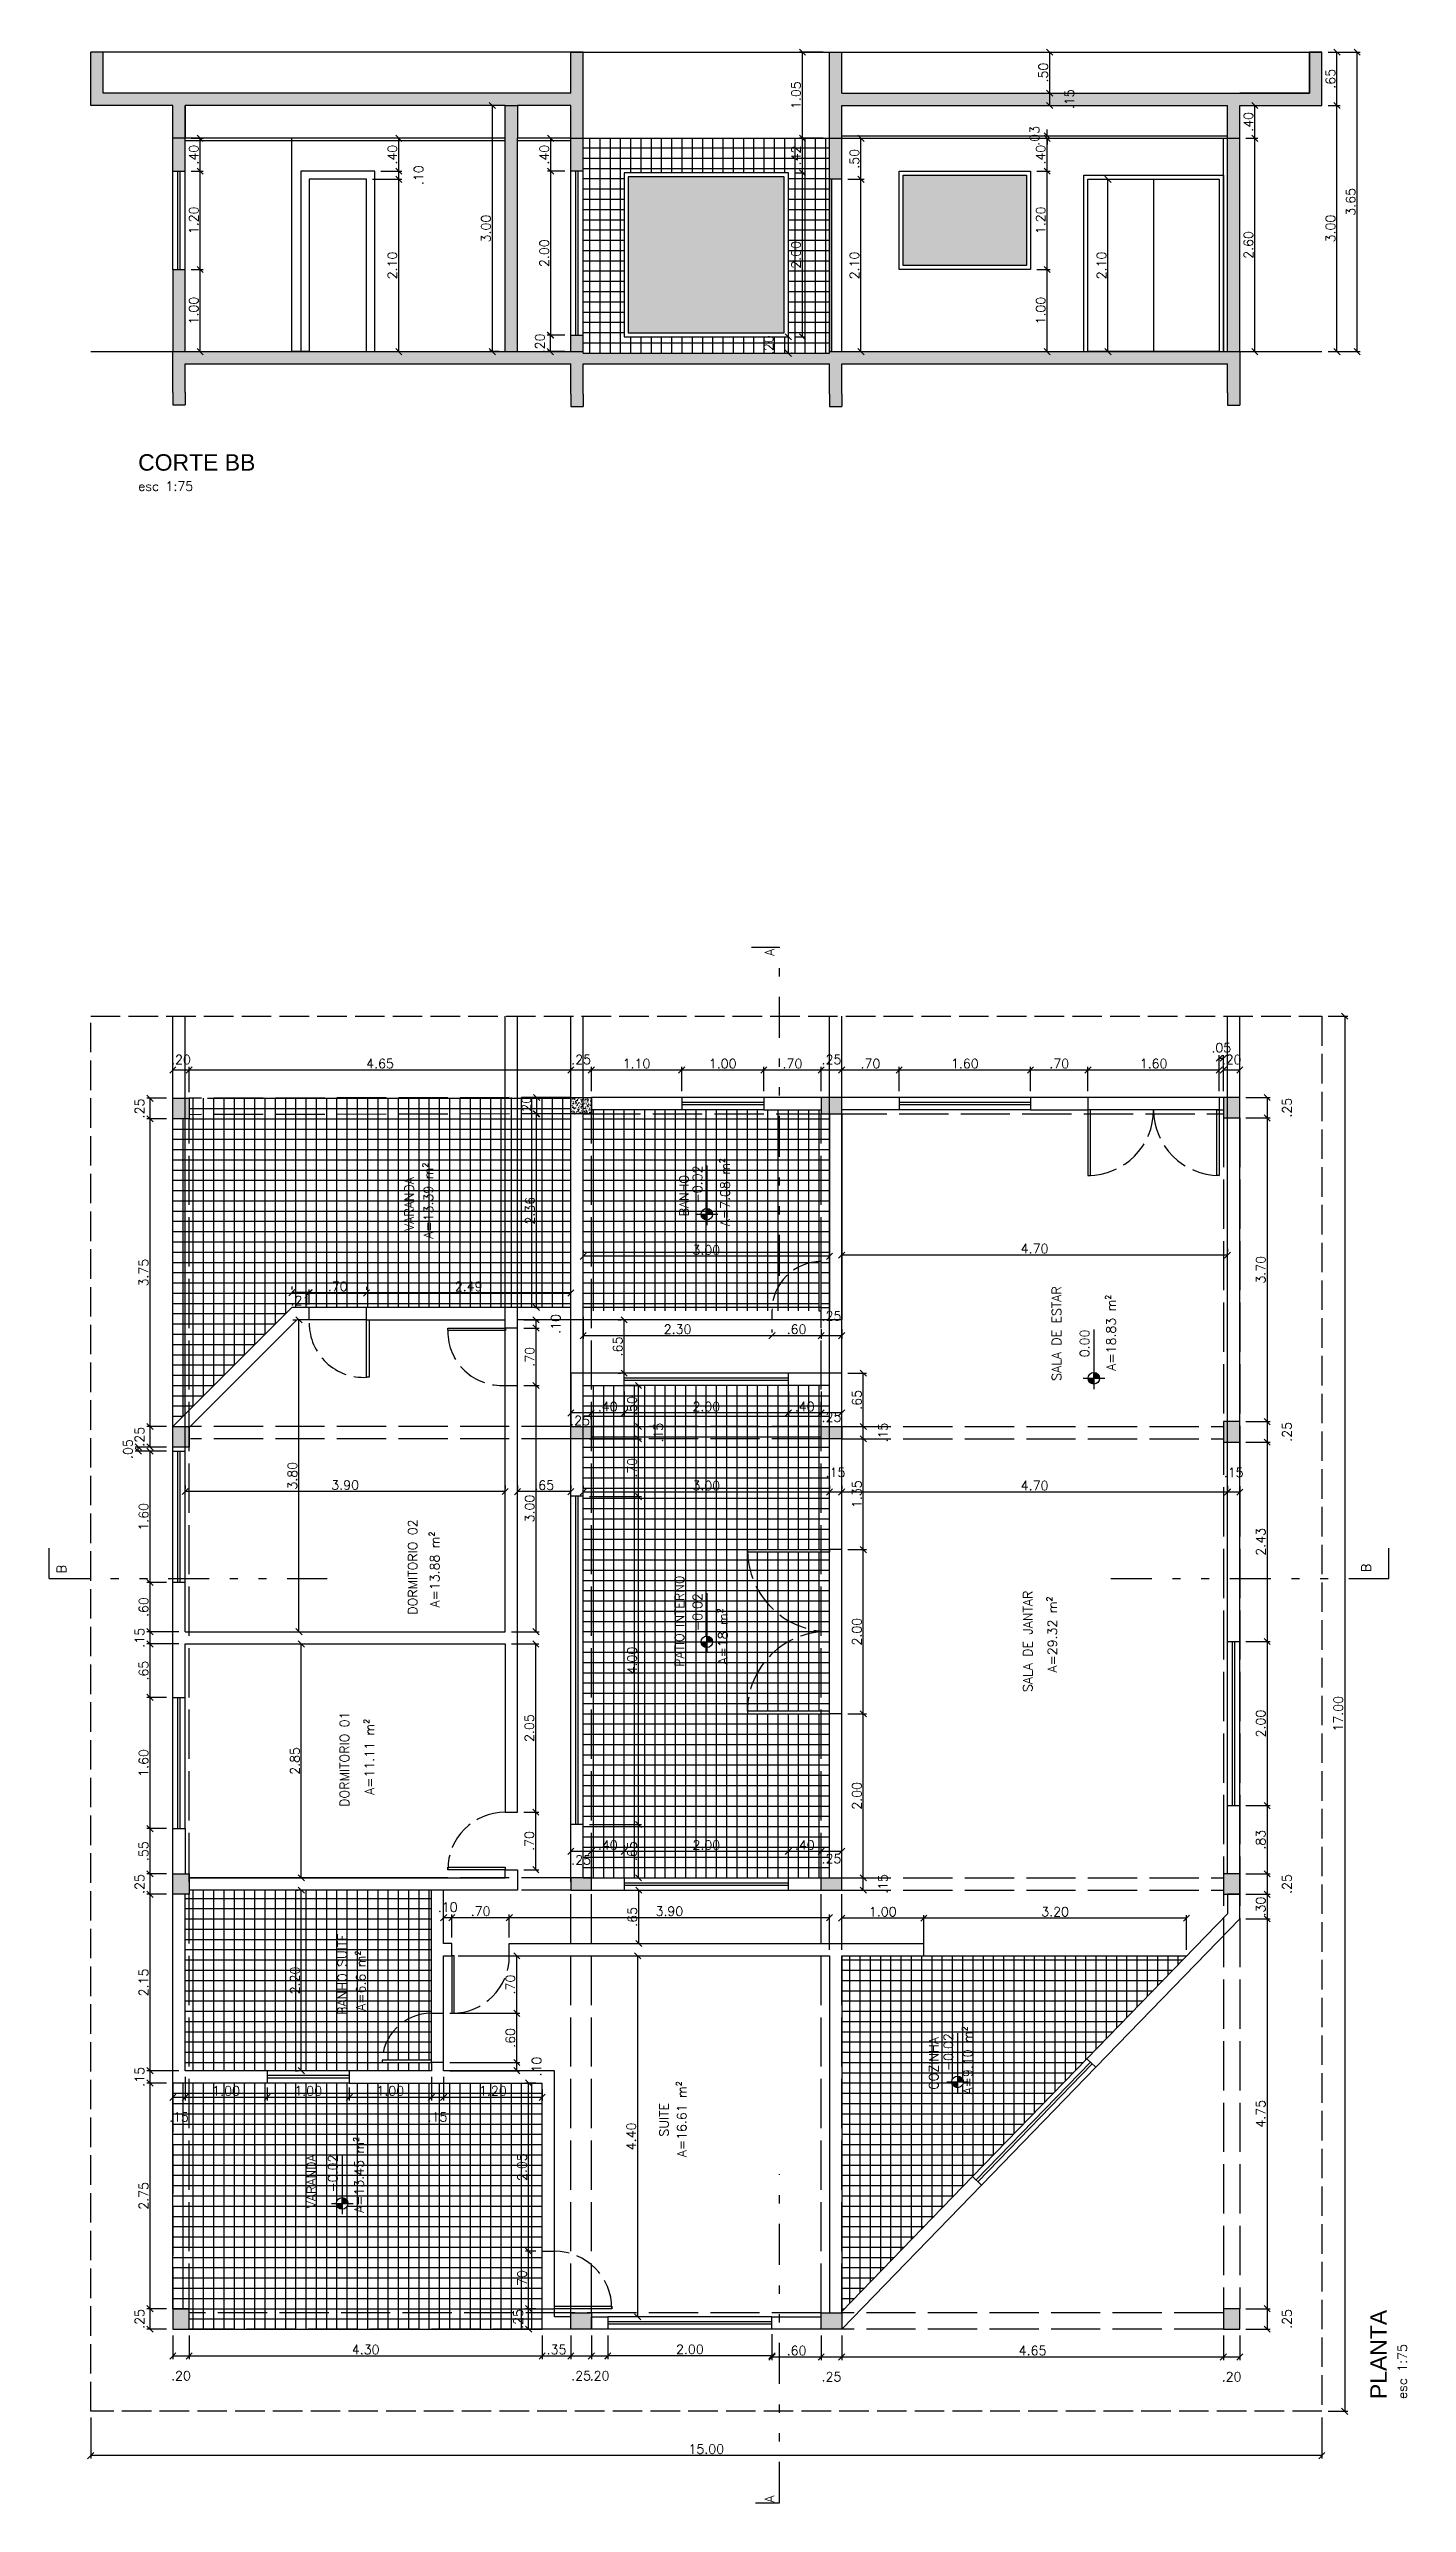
# Model space of a CAD drawing. Header units: inches. Extents: x -2 to 120, y -6 to 26.
# Drawn here: x 50.54 to 67.08, y -3.7 to 26.2 of the extents above; entities that cross this region are included whole.
import ezdxf

# ---------------------------------------------------------------- set-up
doc = ezdxf.new("R2010")
doc.units = ezdxf.units.IN
doc.header["$MEASUREMENT"] = 0
doc.linetypes.add('ACAD_ISO02W100', pattern=[15, 12, -3])
doc.linetypes.add('DIVIDE', pattern=[1.25, 0.5, -0.25, 0, -0.25, 0, -0.25])
for name, color, linetype in [('Alv em vista', 1, 'Continuous'), ('Alvenaria', 4, 'Continuous'), ('ARQ-COTAS', 1, 'Continuous'), ('ARQ-LINHACORTE', 3, 'DIVIDE'), ('ARQ-NIVEL', 1, 'Continuous'), ('ARQ-TEXTO2', 2, 'Continuous'), ('ARQ-TEXTO3', 3, 'Continuous'), ('ARQ-TEXTO4', 4, 'Continuous'), ('Estrutura', 6, 'Continuous'), ('Hachura', 8, 'Continuous'), ('Janela', 3, 'Continuous'), ('Peitoril', 1, 'Continuous'), ('Porta', 3, 'Continuous'), ('Projecao', 1, 'ACAD_ISO02W100'), ('Soleira', 1, 'Continuous')]:
    doc.layers.add(name, color=color, linetype=linetype)
doc.layers.get('0').off()
doc.styles.add('ROMANS', font='romans.shx')
doc.dimstyles.new('1-75', dxfattribs={"dimscale": 0.75, "dimtxt": 0.15, "dimasz": 0.1, "dimexe": 0.05, "dimexo": 0.1, "dimgap": 0.03, "dimtad": 1, "dimzin": 5, "dimdsep": 46, "dimtxsty": 'ROMANS', "dimblk": 'OBLIQUE', "dimcen": 0, "dimclrd": 256, "dimclre": 256, "dimclrt": 2, "dimadec": 0, "dimazin": 0, "dimtfac": 1, "dimtofl": 0, "dimtmove": 2, "dimatfit": 3, "dimfxl": 0.04, "dimtolj": 1, "dimtzin": 1, "dimarcsym": 0})
pattern_1 = [(90, (65.04415, -1.5806), (-0.125, 8e-18), []), (180, (65.04415, -1.5806), (-2e-17, -0.125), [])]
pattern_2 = [(140, (65.04415, -1.5806), (0.00627521, 0.07172602), [0.0075, -0.0825]), (85, (65.04415, -1.5806), (-0.0752192, -0.01387513), [0.006, -0.066]), (190.45144, (65.04467, -1.574625), (-0.068944, 0.05785088), [0.00637402, -0.0701142]), (136.1842, (65.02415, -1.5806), (0.01655193, 0.10672413), [0.01125, -0.12375]), (186.63564, (65.02553, -1.57171), (-0.09741186, 0.0934662), [0.00956103, -0.1051714]), (81.18416, (65.02415, -1.5806), (-0.09741186, 0.0934662), [0.009, -0.099]), (111, (65.02915, -1.5706), (0.04026189, 0.0596907), [0.0075, -0.0825]), (56, (65.02915, -1.5706), (-0.072515, 0.02433153), [0.006, -0.066]), (161.45144, (65.0325, -1.56563), (-0.03225312, 0.08402224), [0.00637402, -0.0701142]), (127.5, (65.044147, -1.580602), (-0.033289385, 0.001215986), [0, -0.0652, 0, -0.067, 0, -0.06625]), (97.5, (65.044147, -1.580602), (-0.03944117, 0.026306954), [0, -0.0382, 0, -0.0637, 0, -0.02525]), (57.5, (65.044147, -1.602902), (0.002255487, 0.053382244), [0, -0.025, 0, -0.078, 0, -0.1035]), (47.5, (65.044147, -1.6129), (-0.0100105, 0.05831862), [0, -0.0325, 0, -0.0518, 0, -0.0735])]

msp = doc.modelspace()

# ---------------------------------------------------------------- texts
at = {"layer": 'ARQ-NIVEL', "color": 2, "char_height": 0.1125, "attachment_point": 9, "rotation": 90, "style": 'ROMANS'}
for s, insert in [('-0.02', (58.493, 12.599)), ('0.00', (63.209, 10.6)), ('-0.02', (58.493, 7.389)), ('-0.02', (61.549, 2.026)), ('-0.02', (54.05, 0.547))]:
    msp.add_mtext(s, dxfattribs=dict(at, insert=insert))
at = {"layer": 'ARQ-TEXTO2', "attachment_point": 1, "rotation": 90, "style": 'ROMANS'}
for s, insert, char_height in [('A', (59.257, 15.153), 0.113), ('A=13.39 m²', (55.102, 11.707), 0.1125), ('A=7.08 m²', (58.717, 11.859), 0.1125), ('A=18.83 m²', (63.419, 10.098), 0.1125), ('A=13.88 m²', (55.179, 7.212), 0.1125), ('B', (50.631, 7.63), 0.113), ('B', (66.527, 7.645), 0.113), ('A=18 m²', (58.69, 6.518), 0.1125), ('A=29.32 m²', (62.704, 6.42), 0.1125), ('A=11.11 m²', (54.384, 4.929), 0.1125), ('A=6.6 m²', (54.279, 2.298), 0.1125), ('A=9.10 m²', (61.674, 1.279), 0.1125), ('A=16.61 m²', (58.189, 0.514), 0.1125), ('A=13.45 m²', (54.258, -0.165), 0.1125), ('A', (59.257, -3.694), 0.113)]:
    msp.add_mtext(s, dxfattribs=dict(at, insert=insert, char_height=char_height))
at = {"layer": 'ARQ-TEXTO3', "char_height": 0.1125, "attachment_point": 5, "rotation": 90, "style": 'ROMANS'}
for s, insert in [('VARANDA', (54.924, 12.13)), ('BANHO', (58.272, 12.232)), ('SALA DE ESTAR', (62.811, 10.551)), ('DORMITORIO 02', (54.966, 7.706)), ('PATIO INTERNO', (58.217, 7.047)), ('SALA DE JANTAR', (62.461, 6.801)), ('DORMITORIO 01', (54.136, 5.365)), ('BANHO SUITE', (54.109, 2.747)), ('COZINHA', (61.315, 1.658)), ('SUITE', (58.029, 0.971)), ('VARANDA', (53.732, 0.221))]:
    msp.add_mtext(s, dxfattribs=dict(at, insert=insert))
at = {"layer": 'ARQ-TEXTO4', "insert": (51.622, 21.267), "char_height": 0.1125, "attachment_point": 1, "style": 'ROMANS'}
msp.add_mtext('{\\fArial|b0|i0|c0|p34;\\H1.778x;\\C4;CORTE BB\\Fromans|c0;\\H0.7498x;\\P\\H0.7501x;\\C2;esc 1:75}', dxfattribs=at)
at = {"layer": 'ARQ-TEXTO4', "insert": (66.634, -2.432), "char_height": 0.1125, "attachment_point": 1, "rotation": 90, "style": 'ROMANS'}
msp.add_mtext('{\\fArial|b0|i0|c238|p34;\\H1.778x;\\C4;PLANTA\\Fromans|c0;\\H0.7498x;\\P\\H0.7501x;\\C2;esc 1:75}', dxfattribs=at)

# ---------------------------------------------------------------- blocks, each defined once
blk = doc.blocks.new('_Oblique')
at = {"color": 0, "linetype": 'ByBlock', "lineweight": -2}
blk.add_line((-0.5, -0.5), (0.5, 0.5), dxfattribs=at)
blk = doc.blocks.new('*D672')
at = {"layer": 'ARQ-COTAS', "lineweight": -2, "transparency": 16777216}
for p, q in [((55.419, 1.669), (56.274, 1.669)), ((55.419, 1.569), (56.274, 1.569)), ((56.236, 1.569), (56.236, 1.669))]:
    blk.add_line(p, q, dxfattribs=at)
at = {"layer": 'DEFPOINTS', "color": 0, "transparency": 16777216}
for p in [(55.344, 1.669), (55.344, 1.569), (56.236, 1.669)]:
    blk.add_point(p, dxfattribs=at)
at = {"layer": 'ARQ-COTAS', "lineweight": -2, "transparency": 16777216, "xscale": 0.07500000000000001, "yscale": 0.07500000000000001, "zscale": 0.07500000000000001}
for p, rotation in [((56.236, 1.669), 90), ((56.236, 1.569), 270)]:
    blk.add_blockref('_Oblique', p, dxfattribs=dict(at, rotation=rotation))
at = {"layer": 'ARQ-COTAS', "color": 2, "transparency": 16777216, "insert": (56.476, 1.619), "char_height": 0.1125, "attachment_point": 5, "rotation": 90, "style": 'ROMANS'}
blk.add_mtext('\\A1;.10', dxfattribs=at)
blk = doc.blocks.new('nivel planta')
at = {"layer": 'ARQ-NIVEL', "color": 1}
for p, q in [((0, 0), (-0.969, 0)), ((-0.884, 0.007), (-0.791, 0.007)), ((-0.883, 0.015), (-0.791, 0.015)), ((-0.882, 0.023), (-0.791, 0.023)), ((-0.88, 0.03), (-0.791, 0.03)), ((-0.876, 0.038), (-0.791, 0.038)), ((-0.873, 0.046), (-0.791, 0.046)), ((-0.868, 0.054), (-0.791, 0.054)), ((-0.861, 0.062), (-0.791, 0.062)), ((-0.854, 0.069), (-0.791, 0.069)), ((-0.844, 0.077), (-0.791, 0.077)), ((-0.83, 0.085), (-0.791, 0.085)), ((-0.791, 0.174), (-0.791, -0.179)), ((-0.791, -0.001), (-0.697, -0.001)), ((-0.791, -0.009), (-0.698, -0.009)), ((-0.791, -0.016), (-0.699, -0.016)), ((-0.791, -0.024), (-0.7, -0.024)), ((-0.791, -0.032), (-0.703, -0.032)), ((-0.791, -0.04), (-0.706, -0.04)), ((-0.791, -0.048), (-0.71, -0.048)), ((-0.791, -0.056), (-0.715, -0.056)), ((-0.791, -0.063), (-0.722, -0.063)), ((-0.791, -0.071), (-0.73, -0.071)), ((-0.791, -0.079), (-0.74, -0.079)), ((-0.791, -0.087), (-0.755, -0.087))]:
    blk.add_line(p, q, dxfattribs=at)
blk.add_circle((-0.791, 0), 0.0937, dxfattribs=at)
blk = doc.blocks.new('*D673')
at = {"layer": 'ARQ-COTAS', "lineweight": -2, "transparency": 16777216}
for p, q in [((51.969, 7.519), (51.729, 7.519)), ((51.767, 6.919), (51.767, 7.519)), ((52.119, 6.919), (51.729, 6.919))]:
    blk.add_line(p, q, dxfattribs=at)
at = {"layer": 'DEFPOINTS', "color": 0, "transparency": 16777216}
for p in [(51.767, 7.519), (52.044, 7.519), (52.194, 6.919)]:
    blk.add_point(p, dxfattribs=at)
at = {"layer": 'ARQ-COTAS', "lineweight": -2, "transparency": 16777216, "xscale": 0.07500000000000001, "yscale": 0.07500000000000001, "zscale": 0.07500000000000001}
for p, rotation in [((51.767, 7.519), 90), ((51.767, 6.919), 270)]:
    blk.add_blockref('_Oblique', p, dxfattribs=dict(at, rotation=rotation))
at = {"layer": 'ARQ-COTAS', "color": 2, "transparency": 16777216, "insert": (51.688, 7.219), "char_height": 0.1125, "attachment_point": 5, "rotation": 90, "style": 'ROMANS'}
blk.add_mtext('\\A1;.60', dxfattribs=at)
blk = doc.blocks.new('*D674')
at = {"layer": 'ARQ-COTAS', "lineweight": -2, "transparency": 16777216}
for p, q in [((52.119, 6.769), (51.729, 6.769)), ((51.767, 6.119), (51.767, 6.769)), ((51.969, 6.119), (51.729, 6.119))]:
    blk.add_line(p, q, dxfattribs=at)
at = {"layer": 'DEFPOINTS', "color": 0, "transparency": 16777216}
for p in [(51.767, 6.769), (52.194, 6.769), (52.044, 6.119)]:
    blk.add_point(p, dxfattribs=at)
at = {"layer": 'ARQ-COTAS', "lineweight": -2, "transparency": 16777216, "xscale": 0.07500000000000001, "yscale": 0.07500000000000001, "zscale": 0.07500000000000001}
for p, rotation in [((51.767, 6.769), 90), ((51.767, 6.119), 270)]:
    blk.add_blockref('_Oblique', p, dxfattribs=dict(at, rotation=rotation))
at = {"layer": 'ARQ-COTAS', "color": 2, "transparency": 16777216, "insert": (51.688, 6.444), "char_height": 0.1125, "attachment_point": 5, "rotation": 90, "style": 'ROMANS'}
blk.add_mtext('\\A1;.65', dxfattribs=at)
blk = doc.blocks.new('*D675')
at = {"layer": 'ARQ-COTAS', "lineweight": -2, "transparency": 16777216}
for p, q in [((52.119, 6.919), (51.729, 6.919)), ((51.767, 6.769), (51.767, 6.919)), ((52.119, 6.769), (51.729, 6.769))]:
    blk.add_line(p, q, dxfattribs=at)
at = {"layer": 'DEFPOINTS', "color": 0, "transparency": 16777216}
for p in [(51.767, 6.919), (52.194, 6.919), (52.194, 6.769)]:
    blk.add_point(p, dxfattribs=at)
at = {"layer": 'ARQ-COTAS', "lineweight": -2, "transparency": 16777216, "xscale": 0.07500000000000001, "yscale": 0.07500000000000001, "zscale": 0.07500000000000001}
for p, rotation in [((51.767, 6.919), 90), ((51.767, 6.769), 270)]:
    blk.add_blockref('_Oblique', p, dxfattribs=dict(at, rotation=rotation))
at = {"layer": 'ARQ-COTAS', "color": 2, "transparency": 16777216, "insert": (51.639, 6.844), "char_height": 0.1125, "attachment_point": 5, "rotation": 90, "style": 'ROMANS'}
blk.add_mtext('\\A1;.15', dxfattribs=at)
blk = doc.blocks.new('*D676')
at = {"layer": 'ARQ-COTAS', "lineweight": -2, "transparency": 16777216}
for p, q in [((51.969, 6.119), (51.729, 6.119)), ((51.767, 4.519), (51.767, 6.119)), ((51.969, 4.519), (51.729, 4.519))]:
    blk.add_line(p, q, dxfattribs=at)
at = {"layer": 'DEFPOINTS', "color": 0, "transparency": 16777216}
for p in [(51.767, 6.119), (52.044, 6.119), (52.044, 4.519)]:
    blk.add_point(p, dxfattribs=at)
at = {"layer": 'ARQ-COTAS', "lineweight": -2, "transparency": 16777216, "xscale": 0.07500000000000001, "yscale": 0.07500000000000001, "zscale": 0.07500000000000001}
for p, rotation in [((51.767, 6.119), 90), ((51.767, 4.519), 270)]:
    blk.add_blockref('_Oblique', p, dxfattribs=dict(at, rotation=rotation))
at = {"layer": 'ARQ-COTAS', "color": 2, "transparency": 16777216, "insert": (51.688, 5.319), "char_height": 0.1125, "attachment_point": 5, "rotation": 90, "style": 'ROMANS'}
blk.add_mtext('\\A1;1.60', dxfattribs=at)
blk = doc.blocks.new('*D677')
at = {"layer": 'ARQ-COTAS', "lineweight": -2, "transparency": 16777216}
for p, q in [((51.969, 3.969), (51.729, 3.969)), ((51.767, 3.719), (51.767, 3.969)), ((51.969, 3.719), (51.729, 3.719))]:
    blk.add_line(p, q, dxfattribs=at)
at = {"layer": 'DEFPOINTS', "color": 0, "transparency": 16777216}
for p in [(51.767, 3.969), (52.044, 3.969), (52.044, 3.719)]:
    blk.add_point(p, dxfattribs=at)
at = {"layer": 'ARQ-COTAS', "lineweight": -2, "transparency": 16777216, "xscale": 0.07500000000000001, "yscale": 0.07500000000000001, "zscale": 0.07500000000000001}
for p, rotation in [((51.767, 3.969), 90), ((51.767, 3.719), 270)]:
    blk.add_blockref('_Oblique', p, dxfattribs=dict(at, rotation=rotation))
at = {"layer": 'ARQ-COTAS', "color": 2, "transparency": 16777216, "insert": (51.639, 3.844), "char_height": 0.1125, "attachment_point": 5, "rotation": 90, "style": 'ROMANS'}
blk.add_mtext('\\A1;.25', dxfattribs=at)
blk = doc.blocks.new('*D678')
at = {"layer": 'ARQ-COTAS', "lineweight": -2, "transparency": 16777216}
for p, q in [((51.969, 4.519), (51.729, 4.519)), ((51.767, 3.969), (51.767, 4.519)), ((51.969, 3.969), (51.729, 3.969))]:
    blk.add_line(p, q, dxfattribs=at)
at = {"layer": 'DEFPOINTS', "color": 0, "transparency": 16777216}
for p in [(51.767, 4.519), (52.044, 4.519), (52.044, 3.969)]:
    blk.add_point(p, dxfattribs=at)
at = {"layer": 'ARQ-COTAS', "lineweight": -2, "transparency": 16777216, "xscale": 0.07500000000000001, "yscale": 0.07500000000000001, "zscale": 0.07500000000000001}
for p, rotation in [((51.767, 4.519), 90), ((51.767, 3.969), 270)]:
    blk.add_blockref('_Oblique', p, dxfattribs=dict(at, rotation=rotation))
at = {"layer": 'ARQ-COTAS', "color": 2, "transparency": 16777216, "insert": (51.688, 4.244), "char_height": 0.1125, "attachment_point": 5, "rotation": 90, "style": 'ROMANS'}
blk.add_mtext('\\A1;.55', dxfattribs=at)
blk = doc.blocks.new('*D679')
at = {"layer": 'ARQ-COTAS', "lineweight": -2, "transparency": 16777216}
for p, q in [((51.969, 3.719), (51.729, 3.719)), ((51.767, 1.569), (51.767, 3.719)), ((52.119, 1.569), (51.729, 1.569))]:
    blk.add_line(p, q, dxfattribs=at)
at = {"layer": 'DEFPOINTS', "color": 0, "transparency": 16777216}
for p in [(51.767, 3.719), (52.044, 3.719), (52.194, 1.569)]:
    blk.add_point(p, dxfattribs=at)
at = {"layer": 'ARQ-COTAS', "lineweight": -2, "transparency": 16777216, "xscale": 0.07500000000000001, "yscale": 0.07500000000000001, "zscale": 0.07500000000000001}
for p, rotation in [((51.767, 3.719), 90), ((51.767, 1.569), 270)]:
    blk.add_blockref('_Oblique', p, dxfattribs=dict(at, rotation=rotation))
at = {"layer": 'ARQ-COTAS', "color": 2, "transparency": 16777216, "insert": (51.688, 2.644), "char_height": 0.1125, "attachment_point": 5, "rotation": 90, "style": 'ROMANS'}
blk.add_mtext('\\A1;2.15', dxfattribs=at)
blk = doc.blocks.new('*D680')
at = {"layer": 'ARQ-COTAS', "lineweight": -2, "transparency": 16777216}
for p, q in [((51.969, 1.569), (51.729, 1.569)), ((51.767, 1.419), (51.767, 1.569)), ((51.969, 1.419), (51.729, 1.419))]:
    blk.add_line(p, q, dxfattribs=at)
at = {"layer": 'DEFPOINTS', "color": 0, "transparency": 16777216}
for p in [(51.767, 1.569), (52.044, 1.569), (52.044, 1.419)]:
    blk.add_point(p, dxfattribs=at)
at = {"layer": 'ARQ-COTAS', "lineweight": -2, "transparency": 16777216, "xscale": 0.07500000000000001, "yscale": 0.07500000000000001, "zscale": 0.07500000000000001}
for p, rotation in [((51.767, 1.569), 90), ((51.767, 1.419), 270)]:
    blk.add_blockref('_Oblique', p, dxfattribs=dict(at, rotation=rotation))
at = {"layer": 'ARQ-COTAS', "color": 2, "transparency": 16777216, "insert": (51.639, 1.494), "char_height": 0.1125, "attachment_point": 5, "rotation": 90, "style": 'ROMANS'}
blk.add_mtext('\\A1;.15', dxfattribs=at)
blk = doc.blocks.new('*D681')
at = {"layer": 'ARQ-COTAS', "lineweight": -2, "transparency": 16777216}
for p, q in [((51.969, 1.419), (51.729, 1.419)), ((51.767, -1.331), (51.767, 1.419)), ((51.969, -1.331), (51.729, -1.331))]:
    blk.add_line(p, q, dxfattribs=at)
at = {"layer": 'DEFPOINTS', "color": 0, "transparency": 16777216}
for p in [(51.767, 1.419), (52.044, 1.419), (52.044, -1.331)]:
    blk.add_point(p, dxfattribs=at)
at = {"layer": 'ARQ-COTAS', "lineweight": -2, "transparency": 16777216, "xscale": 0.07500000000000001, "yscale": 0.07500000000000001, "zscale": 0.07500000000000001}
for p, rotation in [((51.767, 1.419), 90), ((51.767, -1.331), 270)]:
    blk.add_blockref('_Oblique', p, dxfattribs=dict(at, rotation=rotation))
at = {"layer": 'ARQ-COTAS', "color": 2, "transparency": 16777216, "insert": (51.688, 0.044), "char_height": 0.1125, "attachment_point": 5, "rotation": 90, "style": 'ROMANS'}
blk.add_mtext('\\A1;2.75', dxfattribs=at)
blk = doc.blocks.new('*D682')
at = {"layer": 'ARQ-COTAS', "lineweight": -2, "transparency": 16777216}
for p, q in [((51.969, -1.331), (51.729, -1.331)), ((51.767, -1.581), (51.767, -1.331)), ((51.969, -1.581), (51.729, -1.581))]:
    blk.add_line(p, q, dxfattribs=at)
at = {"layer": 'DEFPOINTS', "color": 0, "transparency": 16777216}
for p in [(51.767, -1.331), (52.044, -1.331), (52.044, -1.581)]:
    blk.add_point(p, dxfattribs=at)
at = {"layer": 'ARQ-COTAS', "lineweight": -2, "transparency": 16777216, "xscale": 0.07500000000000001, "yscale": 0.07500000000000001, "zscale": 0.07500000000000001}
for p, rotation in [((51.767, -1.331), 90), ((51.767, -1.581), 270)]:
    blk.add_blockref('_Oblique', p, dxfattribs=dict(at, rotation=rotation))
at = {"layer": 'ARQ-COTAS', "color": 2, "transparency": 16777216, "insert": (51.639, -1.456), "char_height": 0.1125, "attachment_point": 5, "rotation": 90, "style": 'ROMANS'}
blk.add_mtext('\\A1;.25', dxfattribs=at)
blk = doc.blocks.new('*D683')
at = {"layer": 'ARQ-COTAS', "lineweight": -2, "transparency": 16777216}
for p, q in [((51.969, 9.119), (51.729, 9.119)), ((51.767, 7.519), (51.767, 9.119)), ((51.969, 7.519), (51.729, 7.519))]:
    blk.add_line(p, q, dxfattribs=at)
at = {"layer": 'DEFPOINTS', "color": 0, "transparency": 16777216}
for p in [(51.767, 9.119), (52.044, 9.119), (52.044, 7.519)]:
    blk.add_point(p, dxfattribs=at)
at = {"layer": 'ARQ-COTAS', "lineweight": -2, "transparency": 16777216, "xscale": 0.07500000000000001, "yscale": 0.07500000000000001, "zscale": 0.07500000000000001}
for p, rotation in [((51.767, 9.119), 90), ((51.767, 7.519), 270)]:
    blk.add_blockref('_Oblique', p, dxfattribs=dict(at, rotation=rotation))
at = {"layer": 'ARQ-COTAS', "color": 2, "transparency": 16777216, "insert": (51.688, 8.319), "char_height": 0.1125, "attachment_point": 5, "rotation": 90, "style": 'ROMANS'}
blk.add_mtext('\\A1;1.60', dxfattribs=at)
blk = doc.blocks.new('*D684')
at = {"layer": 'ARQ-COTAS', "lineweight": -2, "transparency": 16777216}
for p, q in [((51.969, 9.169), (51.587, 9.169)), ((51.969, 9.119), (51.587, 9.119)), ((51.624, 9.119), (51.624, 9.169))]:
    blk.add_line(p, q, dxfattribs=at)
at = {"layer": 'DEFPOINTS', "color": 0, "transparency": 16777216}
for p in [(51.624, 9.169), (52.044, 9.169), (52.044, 9.119)]:
    blk.add_point(p, dxfattribs=at)
at = {"layer": 'ARQ-COTAS', "lineweight": -2, "transparency": 16777216, "xscale": 0.07500000000000001, "yscale": 0.07500000000000001, "zscale": 0.07500000000000001}
for p, rotation in [((51.624, 9.169), 90), ((51.624, 9.119), 270)]:
    blk.add_blockref('_Oblique', p, dxfattribs=dict(at, rotation=rotation))
at = {"layer": 'ARQ-COTAS', "color": 2, "transparency": 16777216, "insert": (51.497, 9.144), "char_height": 0.1125, "attachment_point": 5, "rotation": 90, "style": 'ROMANS'}
blk.add_mtext('\\A1;.05', dxfattribs=at)
blk = doc.blocks.new('*D685')
at = {"layer": 'ARQ-COTAS', "lineweight": -2, "transparency": 16777216}
for p, q in [((51.969, 9.419), (51.729, 9.419)), ((51.767, 9.169), (51.767, 9.419)), ((51.969, 9.169), (51.729, 9.169))]:
    blk.add_line(p, q, dxfattribs=at)
at = {"layer": 'DEFPOINTS', "color": 0, "transparency": 16777216}
for p in [(51.767, 9.419), (52.044, 9.419), (52.044, 9.169)]:
    blk.add_point(p, dxfattribs=at)
at = {"layer": 'ARQ-COTAS', "lineweight": -2, "transparency": 16777216, "xscale": 0.07500000000000001, "yscale": 0.07500000000000001, "zscale": 0.07500000000000001}
for p, rotation in [((51.767, 9.419), 90), ((51.767, 9.169), 270)]:
    blk.add_blockref('_Oblique', p, dxfattribs=dict(at, rotation=rotation))
at = {"layer": 'ARQ-COTAS', "color": 2, "transparency": 16777216, "insert": (51.639, 9.294), "char_height": 0.1125, "attachment_point": 5, "rotation": 90, "style": 'ROMANS'}
blk.add_mtext('\\A1;.25', dxfattribs=at)
blk = doc.blocks.new('*D686')
at = {"layer": 'ARQ-COTAS', "lineweight": -2, "transparency": 16777216}
for p, q in [((51.969, 13.169), (51.729, 13.169)), ((51.767, 9.419), (51.767, 13.169)), ((51.969, 9.419), (51.729, 9.419))]:
    blk.add_line(p, q, dxfattribs=at)
at = {"layer": 'DEFPOINTS', "color": 0, "transparency": 16777216}
for p in [(51.767, 13.169), (52.044, 13.169), (52.044, 9.419)]:
    blk.add_point(p, dxfattribs=at)
at = {"layer": 'ARQ-COTAS', "lineweight": -2, "transparency": 16777216, "xscale": 0.07500000000000001, "yscale": 0.07500000000000001, "zscale": 0.07500000000000001}
for p, rotation in [((51.767, 13.169), 90), ((51.767, 9.419), 270)]:
    blk.add_blockref('_Oblique', p, dxfattribs=dict(at, rotation=rotation))
at = {"layer": 'ARQ-COTAS', "color": 2, "transparency": 16777216, "insert": (51.688, 11.294), "char_height": 0.1125, "attachment_point": 5, "rotation": 90, "style": 'ROMANS'}
blk.add_mtext('\\A1;3.75', dxfattribs=at)
blk = doc.blocks.new('*D687')
at = {"layer": 'ARQ-COTAS', "lineweight": -2, "transparency": 16777216}
for p, q in [((51.969, 13.419), (51.729, 13.419)), ((51.969, 13.169), (51.729, 13.169)), ((51.767, 13.169), (51.767, 13.419))]:
    blk.add_line(p, q, dxfattribs=at)
at = {"layer": 'DEFPOINTS', "color": 0, "transparency": 16777216}
for p in [(51.767, 13.419), (52.044, 13.419), (52.044, 13.169)]:
    blk.add_point(p, dxfattribs=at)
at = {"layer": 'ARQ-COTAS', "lineweight": -2, "transparency": 16777216, "xscale": 0.07500000000000001, "yscale": 0.07500000000000001, "zscale": 0.07500000000000001}
for p, rotation in [((51.767, 13.419), 90), ((51.767, 13.169), 270)]:
    blk.add_blockref('_Oblique', p, dxfattribs=dict(at, rotation=rotation))
at = {"layer": 'ARQ-COTAS', "color": 2, "transparency": 16777216, "insert": (51.639, 13.294), "char_height": 0.1125, "attachment_point": 5, "rotation": 90, "style": 'ROMANS'}
blk.add_mtext('\\A1;.25', dxfattribs=at)
blk = doc.blocks.new('*D688')
at = {"layer": 'ARQ-COTAS', "lineweight": -2, "transparency": 16777216}
for p, q in [((52.044, 13.494), (52.044, 13.801)), ((52.044, 13.764), (52.244, 13.764)), ((52.244, 13.494), (52.244, 13.801))]:
    blk.add_line(p, q, dxfattribs=at)
at = {"layer": 'DEFPOINTS', "color": 0, "transparency": 16777216}
for p in [(52.244, 13.764), (52.044, 13.419), (52.244, 13.419)]:
    blk.add_point(p, dxfattribs=at)
at = {"layer": 'ARQ-COTAS', "lineweight": -2, "transparency": 16777216, "xscale": 0.07500000000000001, "yscale": 0.07500000000000001, "zscale": 0.07500000000000001, "rotation": 180}
blk.add_blockref('_Oblique', (52.044, 13.764), dxfattribs=at)
at = {"layer": 'ARQ-COTAS', "lineweight": -2, "transparency": 16777216, "xscale": 0.07500000000000001, "yscale": 0.07500000000000001, "zscale": 0.07500000000000001}
blk.add_blockref('_Oblique', (52.244, 13.764), dxfattribs=at)
at = {"layer": 'ARQ-COTAS', "color": 2, "transparency": 16777216, "insert": (52.144, 13.891), "char_height": 0.1125, "attachment_point": 5, "style": 'ROMANS'}
blk.add_mtext('\\A1;.20', dxfattribs=at)
blk = doc.blocks.new('*D689')
at = {"layer": 'ARQ-COTAS', "lineweight": -2, "transparency": 16777216}
for p, q in [((52.244, 13.494), (52.244, 13.801)), ((52.244, 13.764), (56.894, 13.764)), ((56.894, 13.504), (56.894, 13.801))]:
    blk.add_line(p, q, dxfattribs=at)
at = {"layer": 'DEFPOINTS', "color": 0, "transparency": 16777216}
for p in [(56.894, 13.764), (52.244, 13.419), (56.894, 13.429)]:
    blk.add_point(p, dxfattribs=at)
at = {"layer": 'ARQ-COTAS', "lineweight": -2, "transparency": 16777216, "xscale": 0.07500000000000001, "yscale": 0.07500000000000001, "zscale": 0.07500000000000001, "rotation": 180}
blk.add_blockref('_Oblique', (52.244, 13.764), dxfattribs=at)
at = {"layer": 'ARQ-COTAS', "lineweight": -2, "transparency": 16777216, "xscale": 0.07500000000000001, "yscale": 0.07500000000000001, "zscale": 0.07500000000000001}
blk.add_blockref('_Oblique', (56.894, 13.764), dxfattribs=at)
at = {"layer": 'ARQ-COTAS', "color": 2, "transparency": 16777216, "insert": (54.569, 13.842), "char_height": 0.1125, "attachment_point": 5, "style": 'ROMANS'}
blk.add_mtext('\\A1;4.65', dxfattribs=at)
blk = doc.blocks.new('*D690')
at = {"layer": 'ARQ-COTAS', "lineweight": -2, "transparency": 16777216}
for p, q in [((56.894, 13.504), (56.894, 13.801)), ((56.894, 13.764), (57.144, 13.764)), ((57.144, 13.504), (57.144, 13.801))]:
    blk.add_line(p, q, dxfattribs=at)
at = {"layer": 'DEFPOINTS', "color": 0, "transparency": 16777216}
for p in [(57.144, 13.764), (56.894, 13.429), (57.144, 13.429)]:
    blk.add_point(p, dxfattribs=at)
at = {"layer": 'ARQ-COTAS', "lineweight": -2, "transparency": 16777216, "xscale": 0.07500000000000001, "yscale": 0.07500000000000001, "zscale": 0.07500000000000001, "rotation": 180}
blk.add_blockref('_Oblique', (56.894, 13.764), dxfattribs=at)
at = {"layer": 'ARQ-COTAS', "lineweight": -2, "transparency": 16777216, "xscale": 0.07500000000000001, "yscale": 0.07500000000000001, "zscale": 0.07500000000000001}
blk.add_blockref('_Oblique', (57.144, 13.764), dxfattribs=at)
at = {"layer": 'ARQ-COTAS', "color": 2, "transparency": 16777216, "insert": (57.019, 13.891), "char_height": 0.1125, "attachment_point": 5, "style": 'ROMANS'}
blk.add_mtext('\\A1;.25', dxfattribs=at)
blk = doc.blocks.new('*D691')
at = {"layer": 'ARQ-COTAS', "lineweight": -2, "transparency": 16777216}
for p, q in [((57.144, 13.504), (57.144, 13.801)), ((57.144, 13.764), (58.244, 13.764)), ((58.244, 13.504), (58.244, 13.801))]:
    blk.add_line(p, q, dxfattribs=at)
at = {"layer": 'DEFPOINTS', "color": 0, "transparency": 16777216}
for p in [(58.244, 13.764), (57.144, 13.429), (58.244, 13.429)]:
    blk.add_point(p, dxfattribs=at)
at = {"layer": 'ARQ-COTAS', "lineweight": -2, "transparency": 16777216, "xscale": 0.07500000000000001, "yscale": 0.07500000000000001, "zscale": 0.07500000000000001, "rotation": 180}
blk.add_blockref('_Oblique', (57.144, 13.764), dxfattribs=at)
at = {"layer": 'ARQ-COTAS', "lineweight": -2, "transparency": 16777216, "xscale": 0.07500000000000001, "yscale": 0.07500000000000001, "zscale": 0.07500000000000001}
blk.add_blockref('_Oblique', (58.244, 13.764), dxfattribs=at)
at = {"layer": 'ARQ-COTAS', "color": 2, "transparency": 16777216, "insert": (57.694, 13.842), "char_height": 0.1125, "attachment_point": 5, "style": 'ROMANS'}
blk.add_mtext('\\A1;1.10', dxfattribs=at)
blk = doc.blocks.new('*D692')
at = {"layer": 'ARQ-COTAS', "lineweight": -2, "transparency": 16777216}
for p, q in [((58.244, 13.504), (58.244, 13.801)), ((58.244, 13.764), (59.244, 13.764)), ((59.244, 13.504), (59.244, 13.801))]:
    blk.add_line(p, q, dxfattribs=at)
at = {"layer": 'DEFPOINTS', "color": 0, "transparency": 16777216}
for p in [(59.244, 13.764), (58.244, 13.429), (59.244, 13.429)]:
    blk.add_point(p, dxfattribs=at)
at = {"layer": 'ARQ-COTAS', "lineweight": -2, "transparency": 16777216, "xscale": 0.07500000000000001, "yscale": 0.07500000000000001, "zscale": 0.07500000000000001, "rotation": 180}
blk.add_blockref('_Oblique', (58.244, 13.764), dxfattribs=at)
at = {"layer": 'ARQ-COTAS', "lineweight": -2, "transparency": 16777216, "xscale": 0.07500000000000001, "yscale": 0.07500000000000001, "zscale": 0.07500000000000001}
blk.add_blockref('_Oblique', (59.244, 13.764), dxfattribs=at)
at = {"layer": 'ARQ-COTAS', "color": 2, "transparency": 16777216, "insert": (58.744, 13.842), "char_height": 0.1125, "attachment_point": 5, "style": 'ROMANS'}
blk.add_mtext('\\A1;1.00', dxfattribs=at)
blk = doc.blocks.new('*D693')
at = {"layer": 'ARQ-COTAS', "lineweight": -2, "transparency": 16777216}
for p, q in [((59.244, 13.504), (59.244, 13.801)), ((59.244, 13.764), (59.944, 13.764)), ((59.944, 13.504), (59.944, 13.801))]:
    blk.add_line(p, q, dxfattribs=at)
at = {"layer": 'DEFPOINTS', "color": 0, "transparency": 16777216}
for p in [(59.944, 13.764), (59.244, 13.429), (59.944, 13.429)]:
    blk.add_point(p, dxfattribs=at)
at = {"layer": 'ARQ-COTAS', "lineweight": -2, "transparency": 16777216, "xscale": 0.07500000000000001, "yscale": 0.07500000000000001, "zscale": 0.07500000000000001, "rotation": 180}
blk.add_blockref('_Oblique', (59.244, 13.764), dxfattribs=at)
at = {"layer": 'ARQ-COTAS', "lineweight": -2, "transparency": 16777216, "xscale": 0.07500000000000001, "yscale": 0.07500000000000001, "zscale": 0.07500000000000001}
blk.add_blockref('_Oblique', (59.944, 13.764), dxfattribs=at)
at = {"layer": 'ARQ-COTAS', "color": 2, "transparency": 16777216, "insert": (59.594, 13.842), "char_height": 0.1125, "attachment_point": 5, "style": 'ROMANS'}
blk.add_mtext('\\A1;.70', dxfattribs=at)
blk = doc.blocks.new('*D694')
at = {"layer": 'ARQ-COTAS', "lineweight": -2, "transparency": 16777216}
for p, q in [((59.944, 13.504), (59.944, 13.801)), ((59.944, 13.764), (60.194, 13.764)), ((60.194, 13.504), (60.194, 13.801))]:
    blk.add_line(p, q, dxfattribs=at)
at = {"layer": 'DEFPOINTS', "color": 0, "transparency": 16777216}
for p in [(60.194, 13.764), (59.944, 13.429), (60.194, 13.429)]:
    blk.add_point(p, dxfattribs=at)
at = {"layer": 'ARQ-COTAS', "lineweight": -2, "transparency": 16777216, "xscale": 0.07500000000000001, "yscale": 0.07500000000000001, "zscale": 0.07500000000000001, "rotation": 180}
blk.add_blockref('_Oblique', (59.944, 13.764), dxfattribs=at)
at = {"layer": 'ARQ-COTAS', "lineweight": -2, "transparency": 16777216, "xscale": 0.07500000000000001, "yscale": 0.07500000000000001, "zscale": 0.07500000000000001}
blk.add_blockref('_Oblique', (60.194, 13.764), dxfattribs=at)
at = {"layer": 'ARQ-COTAS', "color": 2, "transparency": 16777216, "insert": (60.069, 13.891), "char_height": 0.1125, "attachment_point": 5, "style": 'ROMANS'}
blk.add_mtext('\\A1;.25', dxfattribs=at)
blk = doc.blocks.new('*D695')
at = {"layer": 'ARQ-COTAS', "lineweight": -2, "transparency": 16777216}
for p, q in [((60.194, 13.504), (60.194, 13.801)), ((60.194, 13.764), (60.894, 13.764)), ((60.894, 13.504), (60.894, 13.801))]:
    blk.add_line(p, q, dxfattribs=at)
at = {"layer": 'DEFPOINTS', "color": 0, "transparency": 16777216}
for p in [(60.894, 13.764), (60.194, 13.429), (60.894, 13.429)]:
    blk.add_point(p, dxfattribs=at)
at = {"layer": 'ARQ-COTAS', "lineweight": -2, "transparency": 16777216, "xscale": 0.07500000000000001, "yscale": 0.07500000000000001, "zscale": 0.07500000000000001, "rotation": 180}
blk.add_blockref('_Oblique', (60.194, 13.764), dxfattribs=at)
at = {"layer": 'ARQ-COTAS', "lineweight": -2, "transparency": 16777216, "xscale": 0.07500000000000001, "yscale": 0.07500000000000001, "zscale": 0.07500000000000001}
blk.add_blockref('_Oblique', (60.894, 13.764), dxfattribs=at)
at = {"layer": 'ARQ-COTAS', "color": 2, "transparency": 16777216, "insert": (60.544, 13.842), "char_height": 0.1125, "attachment_point": 5, "style": 'ROMANS'}
blk.add_mtext('\\A1;.70', dxfattribs=at)
blk = doc.blocks.new('*D696')
at = {"layer": 'ARQ-COTAS', "lineweight": -2, "transparency": 16777216}
for p, q in [((60.894, 13.504), (60.894, 13.801)), ((60.894, 13.764), (62.494, 13.764)), ((62.494, 13.504), (62.494, 13.801))]:
    blk.add_line(p, q, dxfattribs=at)
at = {"layer": 'DEFPOINTS', "color": 0, "transparency": 16777216}
for p in [(62.494, 13.764), (60.894, 13.429), (62.494, 13.429)]:
    blk.add_point(p, dxfattribs=at)
at = {"layer": 'ARQ-COTAS', "lineweight": -2, "transparency": 16777216, "xscale": 0.07500000000000001, "yscale": 0.07500000000000001, "zscale": 0.07500000000000001, "rotation": 180}
blk.add_blockref('_Oblique', (60.894, 13.764), dxfattribs=at)
at = {"layer": 'ARQ-COTAS', "lineweight": -2, "transparency": 16777216, "xscale": 0.07500000000000001, "yscale": 0.07500000000000001, "zscale": 0.07500000000000001}
blk.add_blockref('_Oblique', (62.494, 13.764), dxfattribs=at)
at = {"layer": 'ARQ-COTAS', "color": 2, "transparency": 16777216, "insert": (61.694, 13.842), "char_height": 0.1125, "attachment_point": 5, "style": 'ROMANS'}
blk.add_mtext('\\A1;1.60', dxfattribs=at)
blk = doc.blocks.new('*D697')
at = {"layer": 'ARQ-COTAS', "lineweight": -2, "transparency": 16777216}
for p, q in [((62.494, 13.504), (62.494, 13.801)), ((62.494, 13.764), (63.194, 13.764)), ((63.194, 13.504), (63.194, 13.801))]:
    blk.add_line(p, q, dxfattribs=at)
at = {"layer": 'DEFPOINTS', "color": 0, "transparency": 16777216}
for p in [(63.194, 13.764), (62.494, 13.429), (63.194, 13.429)]:
    blk.add_point(p, dxfattribs=at)
at = {"layer": 'ARQ-COTAS', "lineweight": -2, "transparency": 16777216, "xscale": 0.07500000000000001, "yscale": 0.07500000000000001, "zscale": 0.07500000000000001, "rotation": 180}
blk.add_blockref('_Oblique', (62.494, 13.764), dxfattribs=at)
at = {"layer": 'ARQ-COTAS', "lineweight": -2, "transparency": 16777216, "xscale": 0.07500000000000001, "yscale": 0.07500000000000001, "zscale": 0.07500000000000001}
blk.add_blockref('_Oblique', (63.194, 13.764), dxfattribs=at)
at = {"layer": 'ARQ-COTAS', "color": 2, "transparency": 16777216, "insert": (62.844, 13.842), "char_height": 0.1125, "attachment_point": 5, "style": 'ROMANS'}
blk.add_mtext('\\A1;.70', dxfattribs=at)
blk = doc.blocks.new('*D698')
at = {"layer": 'ARQ-COTAS', "lineweight": -2, "transparency": 16777216}
for p, q in [((63.194, 13.504), (63.194, 13.801)), ((63.194, 13.764), (64.794, 13.764)), ((64.794, 13.504), (64.794, 13.801))]:
    blk.add_line(p, q, dxfattribs=at)
at = {"layer": 'DEFPOINTS', "color": 0, "transparency": 16777216}
for p in [(64.794, 13.764), (63.194, 13.429), (64.794, 13.429)]:
    blk.add_point(p, dxfattribs=at)
at = {"layer": 'ARQ-COTAS', "lineweight": -2, "transparency": 16777216, "xscale": 0.07500000000000001, "yscale": 0.07500000000000001, "zscale": 0.07500000000000001, "rotation": 180}
blk.add_blockref('_Oblique', (63.194, 13.764), dxfattribs=at)
at = {"layer": 'ARQ-COTAS', "lineweight": -2, "transparency": 16777216, "xscale": 0.07500000000000001, "yscale": 0.07500000000000001, "zscale": 0.07500000000000001}
blk.add_blockref('_Oblique', (64.794, 13.764), dxfattribs=at)
at = {"layer": 'ARQ-COTAS', "color": 2, "transparency": 16777216, "insert": (63.994, 13.842), "char_height": 0.1125, "attachment_point": 5, "style": 'ROMANS'}
blk.add_mtext('\\A1;1.60', dxfattribs=at)
blk = doc.blocks.new('*D699')
at = {"layer": 'ARQ-COTAS', "lineweight": -2, "transparency": 16777216}
for p, q in [((64.794, 13.504), (64.794, 13.945)), ((64.794, 13.908), (64.844, 13.908)), ((64.844, 13.504), (64.844, 13.945))]:
    blk.add_line(p, q, dxfattribs=at)
at = {"layer": 'DEFPOINTS', "color": 0, "transparency": 16777216}
for p in [(64.844, 13.908), (64.794, 13.429), (64.844, 13.429)]:
    blk.add_point(p, dxfattribs=at)
at = {"layer": 'ARQ-COTAS', "lineweight": -2, "transparency": 16777216, "xscale": 0.07500000000000001, "yscale": 0.07500000000000001, "zscale": 0.07500000000000001, "rotation": 180}
blk.add_blockref('_Oblique', (64.794, 13.908), dxfattribs=at)
at = {"layer": 'ARQ-COTAS', "lineweight": -2, "transparency": 16777216, "xscale": 0.07500000000000001, "yscale": 0.07500000000000001, "zscale": 0.07500000000000001}
blk.add_blockref('_Oblique', (64.844, 13.908), dxfattribs=at)
at = {"layer": 'ARQ-COTAS', "color": 2, "transparency": 16777216, "insert": (64.819, 14.035), "char_height": 0.1125, "attachment_point": 5, "style": 'ROMANS'}
blk.add_mtext('\\A1;.05', dxfattribs=at)
blk = doc.blocks.new('*D700')
at = {"layer": 'ARQ-COTAS', "lineweight": -2, "transparency": 16777216}
for p, q in [((64.844, 13.504), (64.844, 13.801)), ((64.844, 13.764), (65.044, 13.764)), ((65.044, 13.504), (65.044, 13.801))]:
    blk.add_line(p, q, dxfattribs=at)
at = {"layer": 'DEFPOINTS', "color": 0, "transparency": 16777216}
for p in [(65.044, 13.764), (64.844, 13.429), (65.044, 13.429)]:
    blk.add_point(p, dxfattribs=at)
at = {"layer": 'ARQ-COTAS', "lineweight": -2, "transparency": 16777216, "xscale": 0.07500000000000001, "yscale": 0.07500000000000001, "zscale": 0.07500000000000001, "rotation": 180}
blk.add_blockref('_Oblique', (64.844, 13.764), dxfattribs=at)
at = {"layer": 'ARQ-COTAS', "lineweight": -2, "transparency": 16777216, "xscale": 0.07500000000000001, "yscale": 0.07500000000000001, "zscale": 0.07500000000000001}
blk.add_blockref('_Oblique', (65.044, 13.764), dxfattribs=at)
at = {"layer": 'ARQ-COTAS', "color": 2, "transparency": 16777216, "insert": (64.944, 13.891), "char_height": 0.1125, "attachment_point": 5, "style": 'ROMANS'}
blk.add_mtext('\\A1;.20', dxfattribs=at)
blk = doc.blocks.new('*D701')
at = {"layer": 'ARQ-COTAS', "lineweight": -2, "transparency": 16777216}
for p, q in [((65.119, 13.429), (65.415, 13.429)), ((65.119, 13.179), (65.415, 13.179)), ((65.378, 13.429), (65.378, 13.179))]:
    blk.add_line(p, q, dxfattribs=at)
at = {"layer": 'DEFPOINTS', "color": 0, "transparency": 16777216}
for p in [(65.044, 13.429), (65.044, 13.179), (65.378, 13.179)]:
    blk.add_point(p, dxfattribs=at)
at = {"layer": 'ARQ-COTAS', "lineweight": -2, "transparency": 16777216, "xscale": 0.07500000000000001, "yscale": 0.07500000000000001, "zscale": 0.07500000000000001}
for p, rotation in [((65.378, 13.429), 90), ((65.378, 13.179), 270)]:
    blk.add_blockref('_Oblique', p, dxfattribs=dict(at, rotation=rotation))
at = {"layer": 'ARQ-COTAS', "color": 2, "transparency": 16777216, "insert": (65.618, 13.304), "char_height": 0.1125, "attachment_point": 5, "rotation": 90, "style": 'ROMANS'}
blk.add_mtext('\\A1;.25', dxfattribs=at)
blk = doc.blocks.new('*D702')
at = {"layer": 'ARQ-COTAS', "lineweight": -2, "transparency": 16777216}
for p, q in [((65.119, 13.179), (65.415, 13.179)), ((65.378, 13.179), (65.378, 9.479)), ((65.119, 9.479), (65.415, 9.479))]:
    blk.add_line(p, q, dxfattribs=at)
at = {"layer": 'DEFPOINTS', "color": 0, "transparency": 16777216}
for p in [(65.044, 13.179), (65.044, 9.479), (65.378, 9.479)]:
    blk.add_point(p, dxfattribs=at)
at = {"layer": 'ARQ-COTAS', "lineweight": -2, "transparency": 16777216, "xscale": 0.07500000000000001, "yscale": 0.07500000000000001, "zscale": 0.07500000000000001}
for p, rotation in [((65.378, 13.179), 90), ((65.378, 9.479), 270)]:
    blk.add_blockref('_Oblique', p, dxfattribs=dict(at, rotation=rotation))
at = {"layer": 'ARQ-COTAS', "color": 2, "transparency": 16777216, "insert": (65.299, 11.329), "char_height": 0.1125, "attachment_point": 5, "rotation": 90, "style": 'ROMANS'}
blk.add_mtext('\\A1;3.70', dxfattribs=at)
blk = doc.blocks.new('*D703')
at = {"layer": 'ARQ-COTAS', "lineweight": -2, "transparency": 16777216}
for p, q in [((65.119, 9.479), (65.415, 9.479)), ((65.378, 9.479), (65.378, 9.229)), ((65.119, 9.229), (65.415, 9.229))]:
    blk.add_line(p, q, dxfattribs=at)
at = {"layer": 'DEFPOINTS', "color": 0, "transparency": 16777216}
for p in [(65.044, 9.479), (65.044, 9.229), (65.378, 9.229)]:
    blk.add_point(p, dxfattribs=at)
at = {"layer": 'ARQ-COTAS', "lineweight": -2, "transparency": 16777216, "xscale": 0.07500000000000001, "yscale": 0.07500000000000001, "zscale": 0.07500000000000001}
for p, rotation in [((65.378, 9.479), 90), ((65.378, 9.229), 270)]:
    blk.add_blockref('_Oblique', p, dxfattribs=dict(at, rotation=rotation))
at = {"layer": 'ARQ-COTAS', "color": 2, "transparency": 16777216, "insert": (65.618, 9.354), "char_height": 0.1125, "attachment_point": 5, "rotation": 90, "style": 'ROMANS'}
blk.add_mtext('\\A1;.25', dxfattribs=at)
blk = doc.blocks.new('*D704')
at = {"layer": 'ARQ-COTAS', "lineweight": -2, "transparency": 16777216}
for p, q in [((65.119, 9.229), (65.415, 9.229)), ((65.378, 9.229), (65.378, 6.799)), ((65.119, 6.799), (65.415, 6.799))]:
    blk.add_line(p, q, dxfattribs=at)
at = {"layer": 'DEFPOINTS', "color": 0, "transparency": 16777216}
for p in [(65.044, 9.229), (65.044, 6.799), (65.378, 6.799)]:
    blk.add_point(p, dxfattribs=at)
at = {"layer": 'ARQ-COTAS', "lineweight": -2, "transparency": 16777216, "xscale": 0.07500000000000001, "yscale": 0.07500000000000001, "zscale": 0.07500000000000001}
for p, rotation in [((65.378, 9.229), 90), ((65.378, 6.799), 270)]:
    blk.add_blockref('_Oblique', p, dxfattribs=dict(at, rotation=rotation))
at = {"layer": 'ARQ-COTAS', "color": 2, "transparency": 16777216, "insert": (65.299, 8.014), "char_height": 0.1125, "attachment_point": 5, "rotation": 90, "style": 'ROMANS'}
blk.add_mtext('\\A1;2.43', dxfattribs=at)
blk = doc.blocks.new('*D705')
at = {"layer": 'ARQ-COTAS', "lineweight": -2, "transparency": 16777216}
for p, q in [((65.119, 6.799), (65.415, 6.799)), ((65.378, 6.799), (65.378, 4.799)), ((65.119, 4.799), (65.415, 4.799))]:
    blk.add_line(p, q, dxfattribs=at)
at = {"layer": 'DEFPOINTS', "color": 0, "transparency": 16777216}
for p in [(65.044, 6.799), (65.044, 4.799), (65.378, 4.799)]:
    blk.add_point(p, dxfattribs=at)
at = {"layer": 'ARQ-COTAS', "lineweight": -2, "transparency": 16777216, "xscale": 0.07500000000000001, "yscale": 0.07500000000000001, "zscale": 0.07500000000000001}
for p, rotation in [((65.378, 6.799), 90), ((65.378, 4.799), 270)]:
    blk.add_blockref('_Oblique', p, dxfattribs=dict(at, rotation=rotation))
at = {"layer": 'ARQ-COTAS', "color": 2, "transparency": 16777216, "insert": (65.299, 5.799), "char_height": 0.1125, "attachment_point": 5, "rotation": 90, "style": 'ROMANS'}
blk.add_mtext('\\A1;2.00', dxfattribs=at)
blk = doc.blocks.new('*D706')
at = {"layer": 'ARQ-COTAS', "lineweight": -2, "transparency": 16777216}
for p, q in [((65.119, 4.799), (65.415, 4.799)), ((65.378, 4.799), (65.378, 3.969)), ((65.119, 3.969), (65.415, 3.969))]:
    blk.add_line(p, q, dxfattribs=at)
at = {"layer": 'DEFPOINTS', "color": 0, "transparency": 16777216}
for p in [(65.044, 4.799), (65.044, 3.969), (65.378, 3.969)]:
    blk.add_point(p, dxfattribs=at)
at = {"layer": 'ARQ-COTAS', "lineweight": -2, "transparency": 16777216, "xscale": 0.07500000000000001, "yscale": 0.07500000000000001, "zscale": 0.07500000000000001}
for p, rotation in [((65.378, 4.799), 90), ((65.378, 3.969), 270)]:
    blk.add_blockref('_Oblique', p, dxfattribs=dict(at, rotation=rotation))
at = {"layer": 'ARQ-COTAS', "color": 2, "transparency": 16777216, "insert": (65.299, 4.384), "char_height": 0.1125, "attachment_point": 5, "rotation": 90, "style": 'ROMANS'}
blk.add_mtext('\\A1;.83', dxfattribs=at)
blk = doc.blocks.new('*D707')
at = {"layer": 'ARQ-COTAS', "lineweight": -2, "transparency": 16777216}
for p, q in [((65.119, 3.969), (65.415, 3.969)), ((65.378, 3.969), (65.378, 3.719)), ((65.119, 3.719), (65.415, 3.719))]:
    blk.add_line(p, q, dxfattribs=at)
at = {"layer": 'DEFPOINTS', "color": 0, "transparency": 16777216}
for p in [(65.044, 3.969), (65.044, 3.719), (65.378, 3.719)]:
    blk.add_point(p, dxfattribs=at)
at = {"layer": 'ARQ-COTAS', "lineweight": -2, "transparency": 16777216, "xscale": 0.07500000000000001, "yscale": 0.07500000000000001, "zscale": 0.07500000000000001}
for p, rotation in [((65.378, 3.969), 90), ((65.378, 3.719), 270)]:
    blk.add_blockref('_Oblique', p, dxfattribs=dict(at, rotation=rotation))
at = {"layer": 'ARQ-COTAS', "color": 2, "transparency": 16777216, "insert": (65.618, 3.844), "char_height": 0.1125, "attachment_point": 5, "rotation": 90, "style": 'ROMANS'}
blk.add_mtext('\\A1;.25', dxfattribs=at)
blk = doc.blocks.new('*D708')
at = {"layer": 'ARQ-COTAS', "lineweight": -2, "transparency": 16777216}
for p, q in [((65.119, 3.719), (65.415, 3.719)), ((65.378, 3.719), (65.378, 3.419)), ((65.119, 3.419), (65.415, 3.419))]:
    blk.add_line(p, q, dxfattribs=at)
at = {"layer": 'DEFPOINTS', "color": 0, "transparency": 16777216}
for p in [(65.044, 3.719), (65.044, 3.419), (65.378, 3.419)]:
    blk.add_point(p, dxfattribs=at)
at = {"layer": 'ARQ-COTAS', "lineweight": -2, "transparency": 16777216, "xscale": 0.07500000000000001, "yscale": 0.07500000000000001, "zscale": 0.07500000000000001}
for p, rotation in [((65.378, 3.719), 90), ((65.378, 3.419), 270)]:
    blk.add_blockref('_Oblique', p, dxfattribs=dict(at, rotation=rotation))
at = {"layer": 'ARQ-COTAS', "color": 2, "transparency": 16777216, "insert": (65.299, 3.569), "char_height": 0.1125, "attachment_point": 5, "rotation": 90, "style": 'ROMANS'}
blk.add_mtext('\\A1;.30', dxfattribs=at)
blk = doc.blocks.new('*D709')
at = {"layer": 'ARQ-COTAS', "lineweight": -2, "transparency": 16777216}
for p, q in [((65.119, 3.419), (65.415, 3.419)), ((65.378, 3.419), (65.378, -1.331)), ((65.119, -1.331), (65.415, -1.331))]:
    blk.add_line(p, q, dxfattribs=at)
at = {"layer": 'DEFPOINTS', "color": 0, "transparency": 16777216}
for p in [(65.044, 3.419), (65.044, -1.331), (65.378, -1.331)]:
    blk.add_point(p, dxfattribs=at)
at = {"layer": 'ARQ-COTAS', "lineweight": -2, "transparency": 16777216, "xscale": 0.07500000000000001, "yscale": 0.07500000000000001, "zscale": 0.07500000000000001}
for p, rotation in [((65.378, 3.419), 90), ((65.378, -1.331), 270)]:
    blk.add_blockref('_Oblique', p, dxfattribs=dict(at, rotation=rotation))
at = {"layer": 'ARQ-COTAS', "color": 2, "transparency": 16777216, "insert": (65.299, 1.044), "char_height": 0.1125, "attachment_point": 5, "rotation": 90, "style": 'ROMANS'}
blk.add_mtext('\\A1;4.75', dxfattribs=at)
blk = doc.blocks.new('*D710')
at = {"layer": 'ARQ-COTAS', "lineweight": -2, "transparency": 16777216}
for p, q in [((65.119, -1.331), (65.415, -1.331)), ((65.378, -1.331), (65.378, -1.581)), ((65.119, -1.581), (65.415, -1.581))]:
    blk.add_line(p, q, dxfattribs=at)
at = {"layer": 'DEFPOINTS', "color": 0, "transparency": 16777216}
for p in [(65.044, -1.331), (65.044, -1.581), (65.378, -1.581)]:
    blk.add_point(p, dxfattribs=at)
at = {"layer": 'ARQ-COTAS', "lineweight": -2, "transparency": 16777216, "xscale": 0.07500000000000001, "yscale": 0.07500000000000001, "zscale": 0.07500000000000001}
for p, rotation in [((65.378, -1.331), 90), ((65.378, -1.581), 270)]:
    blk.add_blockref('_Oblique', p, dxfattribs=dict(at, rotation=rotation))
at = {"layer": 'ARQ-COTAS', "color": 2, "transparency": 16777216, "insert": (65.618, -1.456), "char_height": 0.1125, "attachment_point": 5, "rotation": 90, "style": 'ROMANS'}
blk.add_mtext('\\A1;.25', dxfattribs=at)
blk = doc.blocks.new('*D711')
at = {"layer": 'ARQ-COTAS', "lineweight": -2, "transparency": 16777216}
for p, q in [((66.119, 14.419), (66.36, 14.419)), ((66.322, 14.419), (66.322, -2.581)), ((66.119, -2.581), (66.36, -2.581))]:
    blk.add_line(p, q, dxfattribs=at)
at = {"layer": 'DEFPOINTS', "color": 0, "transparency": 16777216}
for p in [(66.044, 14.419), (66.044, -2.581), (66.322, -2.581)]:
    blk.add_point(p, dxfattribs=at)
at = {"layer": 'ARQ-COTAS', "lineweight": -2, "transparency": 16777216, "xscale": 0.07500000000000001, "yscale": 0.07500000000000001, "zscale": 0.07500000000000001}
for p, rotation in [((66.322, 14.419), 90), ((66.322, -2.581), 270)]:
    blk.add_blockref('_Oblique', p, dxfattribs=dict(at, rotation=rotation))
at = {"layer": 'ARQ-COTAS', "color": 2, "transparency": 16777216, "insert": (66.243, 5.919), "char_height": 0.1125, "attachment_point": 5, "rotation": 90, "style": 'ROMANS'}
blk.add_mtext('\\A1;17.00', dxfattribs=at)
blk = doc.blocks.new('*D712')
at = {"layer": 'ARQ-COTAS', "lineweight": -2, "transparency": 16777216}
for p, q in [((64.844, -1.656), (64.844, -1.958)), ((65.044, -1.656), (65.044, -1.958)), ((65.044, -1.92), (64.844, -1.92))]:
    blk.add_line(p, q, dxfattribs=at)
at = {"layer": 'DEFPOINTS', "color": 0, "transparency": 16777216}
for p in [(64.844, -1.581), (65.044, -1.581), (64.844, -1.92)]:
    blk.add_point(p, dxfattribs=at)
at = {"layer": 'ARQ-COTAS', "lineweight": -2, "transparency": 16777216, "xscale": 0.07500000000000001, "yscale": 0.07500000000000001, "zscale": 0.07500000000000001, "rotation": 180}
blk.add_blockref('_Oblique', (64.844, -1.92), dxfattribs=at)
at = {"layer": 'ARQ-COTAS', "lineweight": -2, "transparency": 16777216, "xscale": 0.07500000000000001, "yscale": 0.07500000000000001, "zscale": 0.07500000000000001}
blk.add_blockref('_Oblique', (65.044, -1.92), dxfattribs=at)
at = {"layer": 'ARQ-COTAS', "color": 2, "transparency": 16777216, "insert": (64.944, -2.16), "char_height": 0.1125, "attachment_point": 5, "style": 'ROMANS'}
blk.add_mtext('\\A1;.20', dxfattribs=at)
blk = doc.blocks.new('*D713')
at = {"layer": 'ARQ-COTAS', "lineweight": -2, "transparency": 16777216}
for p, q in [((60.194, -1.656), (60.194, -1.958)), ((64.844, -1.656), (64.844, -1.958)), ((64.844, -1.92), (60.194, -1.92))]:
    blk.add_line(p, q, dxfattribs=at)
at = {"layer": 'DEFPOINTS', "color": 0, "transparency": 16777216}
for p in [(60.194, -1.581), (64.844, -1.581), (60.194, -1.92)]:
    blk.add_point(p, dxfattribs=at)
at = {"layer": 'ARQ-COTAS', "lineweight": -2, "transparency": 16777216, "xscale": 0.07500000000000001, "yscale": 0.07500000000000001, "zscale": 0.07500000000000001, "rotation": 180}
blk.add_blockref('_Oblique', (60.194, -1.92), dxfattribs=at)
at = {"layer": 'ARQ-COTAS', "lineweight": -2, "transparency": 16777216, "xscale": 0.07500000000000001, "yscale": 0.07500000000000001, "zscale": 0.07500000000000001}
blk.add_blockref('_Oblique', (64.844, -1.92), dxfattribs=at)
at = {"layer": 'ARQ-COTAS', "color": 2, "transparency": 16777216, "insert": (62.519, -1.841), "char_height": 0.1125, "attachment_point": 5, "style": 'ROMANS'}
blk.add_mtext('\\A1;4.65', dxfattribs=at)
blk = doc.blocks.new('*D714')
at = {"layer": 'ARQ-COTAS', "lineweight": -2, "transparency": 16777216}
for p, q in [((59.944, -1.656), (59.944, -1.958)), ((60.194, -1.656), (60.194, -1.958)), ((60.194, -1.92), (59.944, -1.92))]:
    blk.add_line(p, q, dxfattribs=at)
at = {"layer": 'DEFPOINTS', "color": 0, "transparency": 16777216}
for p in [(59.944, -1.581), (60.194, -1.581), (59.944, -1.92)]:
    blk.add_point(p, dxfattribs=at)
at = {"layer": 'ARQ-COTAS', "lineweight": -2, "transparency": 16777216, "xscale": 0.07500000000000001, "yscale": 0.07500000000000001, "zscale": 0.07500000000000001, "rotation": 180}
blk.add_blockref('_Oblique', (59.944, -1.92), dxfattribs=at)
at = {"layer": 'ARQ-COTAS', "lineweight": -2, "transparency": 16777216, "xscale": 0.07500000000000001, "yscale": 0.07500000000000001, "zscale": 0.07500000000000001}
blk.add_blockref('_Oblique', (60.194, -1.92), dxfattribs=at)
at = {"layer": 'ARQ-COTAS', "color": 2, "transparency": 16777216, "insert": (60.069, -2.16), "char_height": 0.1125, "attachment_point": 5, "style": 'ROMANS'}
blk.add_mtext('\\A1;.25', dxfattribs=at)
blk = doc.blocks.new('*D715')
at = {"layer": 'ARQ-COTAS', "lineweight": -2, "transparency": 16777216}
for p, q in [((59.344, -1.656), (59.344, -1.958)), ((59.944, -1.656), (59.944, -1.958)), ((59.944, -1.92), (59.344, -1.92))]:
    blk.add_line(p, q, dxfattribs=at)
at = {"layer": 'DEFPOINTS', "color": 0, "transparency": 16777216}
for p in [(59.344, -1.581), (59.944, -1.581), (59.344, -1.92)]:
    blk.add_point(p, dxfattribs=at)
at = {"layer": 'ARQ-COTAS', "lineweight": -2, "transparency": 16777216, "xscale": 0.07500000000000001, "yscale": 0.07500000000000001, "zscale": 0.07500000000000001, "rotation": 180}
blk.add_blockref('_Oblique', (59.344, -1.92), dxfattribs=at)
at = {"layer": 'ARQ-COTAS', "lineweight": -2, "transparency": 16777216, "xscale": 0.07500000000000001, "yscale": 0.07500000000000001, "zscale": 0.07500000000000001}
blk.add_blockref('_Oblique', (59.944, -1.92), dxfattribs=at)
at = {"layer": 'ARQ-COTAS', "color": 2, "transparency": 16777216, "insert": (59.644, -1.841), "char_height": 0.1125, "attachment_point": 5, "style": 'ROMANS'}
blk.add_mtext('\\A1;.60', dxfattribs=at)
blk = doc.blocks.new('*D716')
at = {"layer": 'ARQ-COTAS', "lineweight": -2, "transparency": 16777216}
for p, q in [((57.344, -1.656), (57.344, -1.943)), ((59.344, -1.641), (59.344, -1.943)), ((59.344, -1.905), (57.344, -1.905))]:
    blk.add_line(p, q, dxfattribs=at)
at = {"layer": 'DEFPOINTS', "color": 0, "transparency": 16777216}
for p in [(57.344, -1.581), (59.344, -1.566), (57.344, -1.905)]:
    blk.add_point(p, dxfattribs=at)
at = {"layer": 'ARQ-COTAS', "lineweight": -2, "transparency": 16777216, "xscale": 0.07500000000000001, "yscale": 0.07500000000000001, "zscale": 0.07500000000000001, "rotation": 180}
blk.add_blockref('_Oblique', (57.344, -1.905), dxfattribs=at)
at = {"layer": 'ARQ-COTAS', "lineweight": -2, "transparency": 16777216, "xscale": 0.07500000000000001, "yscale": 0.07500000000000001, "zscale": 0.07500000000000001}
blk.add_blockref('_Oblique', (59.344, -1.905), dxfattribs=at)
at = {"layer": 'ARQ-COTAS', "color": 2, "transparency": 16777216, "insert": (58.344, -1.826), "char_height": 0.1125, "attachment_point": 5, "style": 'ROMANS'}
blk.add_mtext('\\A1;2.00', dxfattribs=at)
blk = doc.blocks.new('*D717')
at = {"layer": 'ARQ-COTAS', "lineweight": -2, "transparency": 16777216}
for p, q in [((57.144, -1.656), (57.144, -1.945)), ((57.344, -1.656), (57.344, -1.945)), ((57.344, -1.908), (57.144, -1.908))]:
    blk.add_line(p, q, dxfattribs=at)
at = {"layer": 'DEFPOINTS', "color": 0, "transparency": 16777216}
for p in [(57.144, -1.581), (57.344, -1.581), (57.144, -1.908)]:
    blk.add_point(p, dxfattribs=at)
at = {"layer": 'ARQ-COTAS', "lineweight": -2, "transparency": 16777216, "xscale": 0.07500000000000001, "yscale": 0.07500000000000001, "zscale": 0.07500000000000001, "rotation": 180}
blk.add_blockref('_Oblique', (57.144, -1.908), dxfattribs=at)
at = {"layer": 'ARQ-COTAS', "lineweight": -2, "transparency": 16777216, "xscale": 0.07500000000000001, "yscale": 0.07500000000000001, "zscale": 0.07500000000000001}
blk.add_blockref('_Oblique', (57.344, -1.908), dxfattribs=at)
at = {"layer": 'ARQ-COTAS', "color": 2, "transparency": 16777216, "insert": (57.244, -2.148), "char_height": 0.1125, "attachment_point": 5, "style": 'ROMANS'}
blk.add_mtext('\\A1;.20', dxfattribs=at)
blk = doc.blocks.new('*D718')
at = {"layer": 'ARQ-COTAS', "lineweight": -2, "transparency": 16777216}
for p, q in [((56.894, -1.656), (56.894, -1.945)), ((57.144, -1.656), (57.144, -1.945)), ((57.144, -1.908), (56.894, -1.908))]:
    blk.add_line(p, q, dxfattribs=at)
at = {"layer": 'DEFPOINTS', "color": 0, "transparency": 16777216}
for p in [(56.894, -1.581), (57.144, -1.581), (56.894, -1.908)]:
    blk.add_point(p, dxfattribs=at)
at = {"layer": 'ARQ-COTAS', "lineweight": -2, "transparency": 16777216, "xscale": 0.07500000000000001, "yscale": 0.07500000000000001, "zscale": 0.07500000000000001, "rotation": 180}
blk.add_blockref('_Oblique', (56.894, -1.908), dxfattribs=at)
at = {"layer": 'ARQ-COTAS', "lineweight": -2, "transparency": 16777216, "xscale": 0.07500000000000001, "yscale": 0.07500000000000001, "zscale": 0.07500000000000001}
blk.add_blockref('_Oblique', (57.144, -1.908), dxfattribs=at)
at = {"layer": 'ARQ-COTAS', "color": 2, "transparency": 16777216, "insert": (57.019, -2.148), "char_height": 0.1125, "attachment_point": 5, "style": 'ROMANS'}
blk.add_mtext('\\A1;.25', dxfattribs=at)
blk = doc.blocks.new('*D719')
at = {"layer": 'ARQ-COTAS', "lineweight": -2, "transparency": 16777216}
for p, q in [((56.544, -1.656), (56.544, -1.945)), ((56.894, -1.656), (56.894, -1.945)), ((56.894, -1.908), (56.544, -1.908))]:
    blk.add_line(p, q, dxfattribs=at)
at = {"layer": 'DEFPOINTS', "color": 0, "transparency": 16777216}
for p in [(56.544, -1.581), (56.894, -1.581), (56.544, -1.908)]:
    blk.add_point(p, dxfattribs=at)
at = {"layer": 'ARQ-COTAS', "lineweight": -2, "transparency": 16777216, "xscale": 0.07500000000000001, "yscale": 0.07500000000000001, "zscale": 0.07500000000000001, "rotation": 180}
blk.add_blockref('_Oblique', (56.544, -1.908), dxfattribs=at)
at = {"layer": 'ARQ-COTAS', "lineweight": -2, "transparency": 16777216, "xscale": 0.07500000000000001, "yscale": 0.07500000000000001, "zscale": 0.07500000000000001}
blk.add_blockref('_Oblique', (56.894, -1.908), dxfattribs=at)
at = {"layer": 'ARQ-COTAS', "color": 2, "transparency": 16777216, "insert": (56.719, -1.829), "char_height": 0.1125, "attachment_point": 5, "style": 'ROMANS'}
blk.add_mtext('\\A1;.35', dxfattribs=at)
blk = doc.blocks.new('*D720')
at = {"layer": 'ARQ-COTAS', "lineweight": -2, "transparency": 16777216}
for p, q in [((52.244, -1.656), (52.244, -1.945)), ((56.544, -1.656), (56.544, -1.945)), ((56.544, -1.908), (52.244, -1.908))]:
    blk.add_line(p, q, dxfattribs=at)
at = {"layer": 'DEFPOINTS', "color": 0, "transparency": 16777216}
for p in [(52.244, -1.581), (56.544, -1.581), (52.244, -1.908)]:
    blk.add_point(p, dxfattribs=at)
at = {"layer": 'ARQ-COTAS', "lineweight": -2, "transparency": 16777216, "xscale": 0.07500000000000001, "yscale": 0.07500000000000001, "zscale": 0.07500000000000001, "rotation": 180}
blk.add_blockref('_Oblique', (52.244, -1.908), dxfattribs=at)
at = {"layer": 'ARQ-COTAS', "lineweight": -2, "transparency": 16777216, "xscale": 0.07500000000000001, "yscale": 0.07500000000000001, "zscale": 0.07500000000000001}
blk.add_blockref('_Oblique', (56.544, -1.908), dxfattribs=at)
at = {"layer": 'ARQ-COTAS', "color": 2, "transparency": 16777216, "insert": (54.394, -1.829), "char_height": 0.1125, "attachment_point": 5, "style": 'ROMANS'}
blk.add_mtext('\\A1;4.30', dxfattribs=at)
blk = doc.blocks.new('*D721')
at = {"layer": 'ARQ-COTAS', "lineweight": -2, "transparency": 16777216}
for p, q in [((52.044, -1.656), (52.044, -1.945)), ((52.244, -1.656), (52.244, -1.945)), ((52.244, -1.908), (52.044, -1.908))]:
    blk.add_line(p, q, dxfattribs=at)
at = {"layer": 'DEFPOINTS', "color": 0, "transparency": 16777216}
for p in [(52.044, -1.581), (52.244, -1.581), (52.044, -1.908)]:
    blk.add_point(p, dxfattribs=at)
at = {"layer": 'ARQ-COTAS', "lineweight": -2, "transparency": 16777216, "xscale": 0.07500000000000001, "yscale": 0.07500000000000001, "zscale": 0.07500000000000001, "rotation": 180}
blk.add_blockref('_Oblique', (52.044, -1.908), dxfattribs=at)
at = {"layer": 'ARQ-COTAS', "lineweight": -2, "transparency": 16777216, "xscale": 0.07500000000000001, "yscale": 0.07500000000000001, "zscale": 0.07500000000000001}
blk.add_blockref('_Oblique', (52.244, -1.908), dxfattribs=at)
at = {"layer": 'ARQ-COTAS', "color": 2, "transparency": 16777216, "insert": (52.144, -2.148), "char_height": 0.1125, "attachment_point": 5, "style": 'ROMANS'}
blk.add_mtext('\\A1;.20', dxfattribs=at)
blk = doc.blocks.new('*D722')
at = {"layer": 'ARQ-COTAS', "lineweight": -2, "transparency": 16777216}
for p, q in [((51.044, -2.656), (51.044, -3.158)), ((66.044, -2.656), (66.044, -3.158)), ((66.044, -3.121), (51.044, -3.121))]:
    blk.add_line(p, q, dxfattribs=at)
at = {"layer": 'DEFPOINTS', "color": 0, "transparency": 16777216}
for p in [(51.044, -2.581), (66.044, -2.581), (51.044, -3.121)]:
    blk.add_point(p, dxfattribs=at)
at = {"layer": 'ARQ-COTAS', "lineweight": -2, "transparency": 16777216, "xscale": 0.07500000000000001, "yscale": 0.07500000000000001, "zscale": 0.07500000000000001, "rotation": 180}
blk.add_blockref('_Oblique', (51.044, -3.121), dxfattribs=at)
at = {"layer": 'ARQ-COTAS', "lineweight": -2, "transparency": 16777216, "xscale": 0.07500000000000001, "yscale": 0.07500000000000001, "zscale": 0.07500000000000001}
blk.add_blockref('_Oblique', (66.044, -3.121), dxfattribs=at)
at = {"layer": 'ARQ-COTAS', "color": 2, "transparency": 16777216, "insert": (58.544, -3.042), "char_height": 0.1125, "attachment_point": 5, "style": 'ROMANS'}
blk.add_mtext('\\A1;15.00', dxfattribs=at)
blk = doc.blocks.new('*D723')
at = {"layer": 'ARQ-COTAS', "lineweight": -2, "transparency": 16777216}
for p, q in [((60.194, 8.696), (60.194, 8.658)), ((64.894, 8.696), (64.894, 8.658)), ((64.894, 8.621), (60.194, 8.621))]:
    blk.add_line(p, q, dxfattribs=at)
at = {"layer": 'DEFPOINTS', "color": 0, "transparency": 16777216}
for p in [(60.194, 8.621), (60.194, 8.621), (64.894, 8.621)]:
    blk.add_point(p, dxfattribs=at)
at = {"layer": 'ARQ-COTAS', "lineweight": -2, "transparency": 16777216, "xscale": 0.07500000000000001, "yscale": 0.07500000000000001, "zscale": 0.07500000000000001, "rotation": 180}
blk.add_blockref('_Oblique', (60.194, 8.621), dxfattribs=at)
at = {"layer": 'ARQ-COTAS', "lineweight": -2, "transparency": 16777216, "xscale": 0.07500000000000001, "yscale": 0.07500000000000001, "zscale": 0.07500000000000001}
blk.add_blockref('_Oblique', (64.894, 8.621), dxfattribs=at)
at = {"layer": 'ARQ-COTAS', "color": 2, "transparency": 16777216, "insert": (62.544, 8.7), "char_height": 0.1125, "attachment_point": 5, "style": 'ROMANS'}
blk.add_mtext('\\A1;4.70', dxfattribs=at)
blk = doc.blocks.new('*D756')
at = {"layer": 'ARQ-COTAS', "lineweight": -2, "transparency": 16777216}
for p, q in [((60.044, 8.696), (60.044, 8.658)), ((60.194, 8.696), (60.194, 8.658)), ((60.194, 8.621), (60.044, 8.621))]:
    blk.add_line(p, q, dxfattribs=at)
at = {"layer": 'DEFPOINTS', "color": 0, "transparency": 16777216}
for p in [(60.044, 8.621), (60.044, 8.621), (60.194, 8.621)]:
    blk.add_point(p, dxfattribs=at)
at = {"layer": 'ARQ-COTAS', "lineweight": -2, "transparency": 16777216, "xscale": 0.07500000000000001, "yscale": 0.07500000000000001, "zscale": 0.07500000000000001, "rotation": 180}
blk.add_blockref('_Oblique', (60.044, 8.621), dxfattribs=at)
at = {"layer": 'ARQ-COTAS', "lineweight": -2, "transparency": 16777216, "xscale": 0.07500000000000001, "yscale": 0.07500000000000001, "zscale": 0.07500000000000001}
blk.add_blockref('_Oblique', (60.194, 8.621), dxfattribs=at)
at = {"layer": 'ARQ-COTAS', "color": 2, "transparency": 16777216, "insert": (60.119, 8.861), "char_height": 0.1125, "attachment_point": 5, "style": 'ROMANS'}
blk.add_mtext('\\A1;.15', dxfattribs=at)
blk = doc.blocks.new('*D757')
at = {"layer": 'ARQ-COTAS', "lineweight": -2, "transparency": 16777216}
for p, q in [((57.044, 8.696), (57.044, 8.658)), ((60.044, 8.696), (60.044, 8.658)), ((60.044, 8.621), (57.044, 8.621))]:
    blk.add_line(p, q, dxfattribs=at)
at = {"layer": 'DEFPOINTS', "color": 0, "transparency": 16777216}
for p in [(57.044, 8.621), (57.044, 8.621), (60.044, 8.621)]:
    blk.add_point(p, dxfattribs=at)
at = {"layer": 'ARQ-COTAS', "lineweight": -2, "transparency": 16777216, "xscale": 0.07500000000000001, "yscale": 0.07500000000000001, "zscale": 0.07500000000000001, "rotation": 180}
blk.add_blockref('_Oblique', (57.044, 8.621), dxfattribs=at)
at = {"layer": 'ARQ-COTAS', "lineweight": -2, "transparency": 16777216, "xscale": 0.07500000000000001, "yscale": 0.07500000000000001, "zscale": 0.07500000000000001}
blk.add_blockref('_Oblique', (60.044, 8.621), dxfattribs=at)
at = {"layer": 'ARQ-COTAS', "color": 2, "transparency": 16777216, "insert": (58.544, 8.7), "char_height": 0.1125, "attachment_point": 5, "style": 'ROMANS'}
blk.add_mtext('\\A1;3.00', dxfattribs=at)
blk = doc.blocks.new('*D724')
at = {"layer": 'ARQ-COTAS', "lineweight": -2, "transparency": 16777216}
for p, q in [((56.244, 8.701), (56.244, 8.663)), ((56.894, 8.701), (56.894, 8.663)), ((56.894, 8.626), (56.244, 8.626))]:
    blk.add_line(p, q, dxfattribs=at)
at = {"layer": 'DEFPOINTS', "color": 0, "transparency": 16777216}
for p in [(56.244, 8.626), (56.244, 8.626), (56.894, 8.626)]:
    blk.add_point(p, dxfattribs=at)
at = {"layer": 'ARQ-COTAS', "lineweight": -2, "transparency": 16777216, "xscale": 0.07500000000000001, "yscale": 0.07500000000000001, "zscale": 0.07500000000000001, "rotation": 180}
blk.add_blockref('_Oblique', (56.244, 8.626), dxfattribs=at)
at = {"layer": 'ARQ-COTAS', "lineweight": -2, "transparency": 16777216, "xscale": 0.07500000000000001, "yscale": 0.07500000000000001, "zscale": 0.07500000000000001}
blk.add_blockref('_Oblique', (56.894, 8.626), dxfattribs=at)
at = {"layer": 'ARQ-COTAS', "color": 2, "transparency": 16777216, "insert": (56.569, 8.704), "char_height": 0.1125, "attachment_point": 5, "style": 'ROMANS'}
blk.add_mtext('\\A1;.65', dxfattribs=at)
blk = doc.blocks.new('*D725')
at = {"layer": 'ARQ-COTAS', "lineweight": -2, "transparency": 16777216}
for p, q in [((52.194, 8.702), (52.194, 8.664)), ((56.094, 8.702), (56.094, 8.664)), ((56.094, 8.627), (52.194, 8.627))]:
    blk.add_line(p, q, dxfattribs=at)
at = {"layer": 'DEFPOINTS', "color": 0, "transparency": 16777216}
for p in [(52.194, 8.627), (52.194, 8.627), (56.094, 8.627)]:
    blk.add_point(p, dxfattribs=at)
at = {"layer": 'ARQ-COTAS', "lineweight": -2, "transparency": 16777216, "xscale": 0.07500000000000001, "yscale": 0.07500000000000001, "zscale": 0.07500000000000001, "rotation": 180}
blk.add_blockref('_Oblique', (52.194, 8.627), dxfattribs=at)
at = {"layer": 'ARQ-COTAS', "lineweight": -2, "transparency": 16777216, "xscale": 0.07500000000000001, "yscale": 0.07500000000000001, "zscale": 0.07500000000000001}
blk.add_blockref('_Oblique', (56.094, 8.627), dxfattribs=at)
at = {"layer": 'ARQ-COTAS', "color": 2, "transparency": 16777216, "insert": (54.144, 8.706), "char_height": 0.1125, "attachment_point": 5, "style": 'ROMANS'}
blk.add_mtext('\\A1;3.90', dxfattribs=at)
blk = doc.blocks.new('*D758')
at = {"layer": 'ARQ-COTAS', "lineweight": -2, "transparency": 16777216}
for p, q in [((56.894, 9.659), (56.894, 9.621)), ((57.142, 9.584), (56.894, 9.584)), ((57.142, 9.509), (57.142, 9.546))]:
    blk.add_line(p, q, dxfattribs=at)
at = {"layer": 'DEFPOINTS', "color": 0, "transparency": 16777216}
for p in [(56.894, 9.584), (56.894, 9.584), (57.142, 9.584)]:
    blk.add_point(p, dxfattribs=at)
at = {"layer": 'ARQ-COTAS', "lineweight": -2, "transparency": 16777216, "xscale": 0.07500000000000001, "yscale": 0.07500000000000001, "zscale": 0.07500000000000001, "rotation": 180}
blk.add_blockref('_Oblique', (56.894, 9.584), dxfattribs=at)
at = {"layer": 'ARQ-COTAS', "lineweight": -2, "transparency": 16777216, "xscale": 0.07500000000000001, "yscale": 0.07500000000000001, "zscale": 0.07500000000000001}
blk.add_blockref('_Oblique', (57.142, 9.584), dxfattribs=at)
at = {"layer": 'ARQ-COTAS', "color": 2, "transparency": 16777216, "insert": (57.006, 9.491), "char_height": 0.1125, "attachment_point": 5, "style": 'ROMANS'}
blk.add_mtext('\\A1;.25', dxfattribs=at)
blk = doc.blocks.new('*D759')
at = {"layer": 'ARQ-COTAS', "lineweight": -2, "transparency": 16777216}
for p, q in [((57.142, 9.659), (57.142, 9.621)), ((57.544, 9.584), (57.142, 9.584)), ((57.544, 9.844), (57.544, 9.546))]:
    blk.add_line(p, q, dxfattribs=at)
at = {"layer": 'DEFPOINTS', "color": 0, "transparency": 16777216}
for p in [(57.544, 9.919), (57.142, 9.584), (57.142, 9.584)]:
    blk.add_point(p, dxfattribs=at)
at = {"layer": 'ARQ-COTAS', "lineweight": -2, "transparency": 16777216, "xscale": 0.07500000000000001, "yscale": 0.07500000000000001, "zscale": 0.07500000000000001, "rotation": 180}
blk.add_blockref('_Oblique', (57.142, 9.584), dxfattribs=at)
at = {"layer": 'ARQ-COTAS', "lineweight": -2, "transparency": 16777216, "xscale": 0.07500000000000001, "yscale": 0.07500000000000001, "zscale": 0.07500000000000001}
blk.add_blockref('_Oblique', (57.544, 9.584), dxfattribs=at)
at = {"layer": 'ARQ-COTAS', "color": 2, "transparency": 16777216, "insert": (57.343, 9.662), "char_height": 0.1125, "attachment_point": 5, "style": 'ROMANS'}
blk.add_mtext('\\A1;.40', dxfattribs=at)
blk = doc.blocks.new('*D760')
at = {"layer": 'ARQ-COTAS', "lineweight": -2, "transparency": 16777216}
for p, q in [((57.544, 9.659), (57.544, 9.621)), ((59.544, 9.584), (57.544, 9.584)), ((59.544, 9.844), (59.544, 9.546))]:
    blk.add_line(p, q, dxfattribs=at)
at = {"layer": 'DEFPOINTS', "color": 0, "transparency": 16777216}
for p in [(59.544, 9.919), (57.544, 9.584), (57.544, 9.584)]:
    blk.add_point(p, dxfattribs=at)
at = {"layer": 'ARQ-COTAS', "lineweight": -2, "transparency": 16777216, "xscale": 0.07500000000000001, "yscale": 0.07500000000000001, "zscale": 0.07500000000000001, "rotation": 180}
blk.add_blockref('_Oblique', (57.544, 9.584), dxfattribs=at)
at = {"layer": 'ARQ-COTAS', "lineweight": -2, "transparency": 16777216, "xscale": 0.07500000000000001, "yscale": 0.07500000000000001, "zscale": 0.07500000000000001}
blk.add_blockref('_Oblique', (59.544, 9.584), dxfattribs=at)
at = {"layer": 'ARQ-COTAS', "color": 2, "transparency": 16777216, "insert": (58.544, 9.662), "char_height": 0.1125, "attachment_point": 5, "style": 'ROMANS'}
blk.add_mtext('\\A1;2.00', dxfattribs=at)
blk = doc.blocks.new('*D761')
at = {"layer": 'ARQ-COTAS', "lineweight": -2, "transparency": 16777216}
for p, q in [((59.544, 9.612), (59.544, 9.546)), ((59.942, 9.584), (59.544, 9.584)), ((59.942, 9.844), (59.942, 9.546))]:
    blk.add_line(p, q, dxfattribs=at)
at = {"layer": 'DEFPOINTS', "color": 0, "transparency": 16777216}
for p in [(59.942, 9.919), (59.544, 9.687), (59.544, 9.584)]:
    blk.add_point(p, dxfattribs=at)
at = {"layer": 'ARQ-COTAS', "lineweight": -2, "transparency": 16777216, "xscale": 0.07500000000000001, "yscale": 0.07500000000000001, "zscale": 0.07500000000000001, "rotation": 180}
blk.add_blockref('_Oblique', (59.544, 9.584), dxfattribs=at)
at = {"layer": 'ARQ-COTAS', "lineweight": -2, "transparency": 16777216, "xscale": 0.07500000000000001, "yscale": 0.07500000000000001, "zscale": 0.07500000000000001}
blk.add_blockref('_Oblique', (59.942, 9.584), dxfattribs=at)
at = {"layer": 'ARQ-COTAS', "color": 2, "transparency": 16777216, "insert": (59.743, 9.662), "char_height": 0.1125, "attachment_point": 5, "style": 'ROMANS'}
blk.add_mtext('\\A1;.40', dxfattribs=at)
blk = doc.blocks.new('*D762')
at = {"layer": 'ARQ-COTAS', "lineweight": -2, "transparency": 16777216}
for p, q in [((59.944, 9.66), (59.944, 9.623)), ((60.194, 9.585), (59.944, 9.585)), ((60.194, 9.494), (60.194, 9.623))]:
    blk.add_line(p, q, dxfattribs=at)
at = {"layer": 'DEFPOINTS', "color": 0, "transparency": 16777216}
for p in [(59.944, 9.585), (59.944, 9.585), (60.194, 9.419)]:
    blk.add_point(p, dxfattribs=at)
at = {"layer": 'ARQ-COTAS', "lineweight": -2, "transparency": 16777216, "xscale": 0.07500000000000001, "yscale": 0.07500000000000001, "zscale": 0.07500000000000001, "rotation": 180}
blk.add_blockref('_Oblique', (59.944, 9.585), dxfattribs=at)
at = {"layer": 'ARQ-COTAS', "lineweight": -2, "transparency": 16777216, "xscale": 0.07500000000000001, "yscale": 0.07500000000000001, "zscale": 0.07500000000000001}
blk.add_blockref('_Oblique', (60.194, 9.585), dxfattribs=at)
at = {"layer": 'ARQ-COTAS', "color": 2, "transparency": 16777216, "insert": (60.069, 9.533), "char_height": 0.1125, "attachment_point": 5, "style": 'ROMANS'}
blk.add_mtext('\\A1;.25', dxfattribs=at)
blk = doc.blocks.new('*D726')
at = {"layer": 'ARQ-COTAS', "lineweight": -2, "transparency": 16777216}
for p, q in [((57.044, 11.568), (57.044, 11.53)), ((60.044, 11.493), (57.044, 11.493)), ((60.044, 11.568), (60.044, 11.53))]:
    blk.add_line(p, q, dxfattribs=at)
at = {"layer": 'DEFPOINTS', "color": 0, "transparency": 16777216}
for p in [(57.044, 11.493), (57.044, 11.493), (60.044, 11.493)]:
    blk.add_point(p, dxfattribs=at)
at = {"layer": 'ARQ-COTAS', "lineweight": -2, "transparency": 16777216, "xscale": 0.07500000000000001, "yscale": 0.07500000000000001, "zscale": 0.07500000000000001, "rotation": 180}
blk.add_blockref('_Oblique', (57.044, 11.493), dxfattribs=at)
at = {"layer": 'ARQ-COTAS', "lineweight": -2, "transparency": 16777216, "xscale": 0.07500000000000001, "yscale": 0.07500000000000001, "zscale": 0.07500000000000001}
blk.add_blockref('_Oblique', (60.044, 11.493), dxfattribs=at)
at = {"layer": 'ARQ-COTAS', "color": 2, "transparency": 16777216, "insert": (58.544, 11.571), "char_height": 0.1125, "attachment_point": 5, "style": 'ROMANS'}
blk.add_mtext('\\A1;3.00', dxfattribs=at)
blk = doc.blocks.new('*D727')
at = {"layer": 'ARQ-COTAS', "lineweight": -2, "transparency": 16777216}
for p, q in [((57.044, 10.754), (57.044, 10.489)), ((59.344, 10.526), (57.044, 10.526)), ((59.344, 10.601), (59.344, 10.564))]:
    blk.add_line(p, q, dxfattribs=at)
at = {"layer": 'DEFPOINTS', "color": 0, "transparency": 16777216}
for p in [(57.044, 10.829), (57.044, 10.526), (59.344, 10.526)]:
    blk.add_point(p, dxfattribs=at)
at = {"layer": 'ARQ-COTAS', "lineweight": -2, "transparency": 16777216, "xscale": 0.07500000000000001, "yscale": 0.07500000000000001, "zscale": 0.07500000000000001, "rotation": 180}
blk.add_blockref('_Oblique', (57.044, 10.526), dxfattribs=at)
at = {"layer": 'ARQ-COTAS', "lineweight": -2, "transparency": 16777216, "xscale": 0.07500000000000001, "yscale": 0.07500000000000001, "zscale": 0.07500000000000001}
blk.add_blockref('_Oblique', (59.344, 10.526), dxfattribs=at)
at = {"layer": 'ARQ-COTAS', "color": 2, "transparency": 16777216, "insert": (58.194, 10.605), "char_height": 0.1125, "attachment_point": 5, "style": 'ROMANS'}
blk.add_mtext('\\A1;2.30', dxfattribs=at)
blk = doc.blocks.new('*D728')
at = {"layer": 'ARQ-COTAS', "lineweight": -2, "transparency": 16777216}
for p, q in [((59.344, 10.601), (59.344, 10.564)), ((59.944, 10.526), (59.344, 10.526)), ((59.944, 10.604), (59.944, 10.489))]:
    blk.add_line(p, q, dxfattribs=at)
at = {"layer": 'DEFPOINTS', "color": 0, "transparency": 16777216}
for p in [(59.344, 10.526), (59.344, 10.526), (59.944, 10.679)]:
    blk.add_point(p, dxfattribs=at)
at = {"layer": 'ARQ-COTAS', "lineweight": -2, "transparency": 16777216, "xscale": 0.07500000000000001, "yscale": 0.07500000000000001, "zscale": 0.07500000000000001, "rotation": 180}
blk.add_blockref('_Oblique', (59.344, 10.526), dxfattribs=at)
at = {"layer": 'ARQ-COTAS', "lineweight": -2, "transparency": 16777216, "xscale": 0.07500000000000001, "yscale": 0.07500000000000001, "zscale": 0.07500000000000001}
blk.add_blockref('_Oblique', (59.944, 10.526), dxfattribs=at)
at = {"layer": 'ARQ-COTAS', "color": 2, "transparency": 16777216, "insert": (59.644, 10.605), "char_height": 0.1125, "attachment_point": 5, "style": 'ROMANS'}
blk.add_mtext('\\A1;.60', dxfattribs=at)
blk = doc.blocks.new('*D729')
at = {"layer": 'ARQ-COTAS', "lineweight": -2, "transparency": 16777216}
for p, q in [((59.944, 10.601), (59.944, 10.564)), ((60.194, 10.526), (59.944, 10.526)), ((60.194, 10.604), (60.194, 10.489))]:
    blk.add_line(p, q, dxfattribs=at)
at = {"layer": 'DEFPOINTS', "color": 0, "transparency": 16777216}
for p in [(59.944, 10.526), (59.944, 10.526), (60.194, 10.679)]:
    blk.add_point(p, dxfattribs=at)
at = {"layer": 'ARQ-COTAS', "lineweight": -2, "transparency": 16777216, "xscale": 0.07500000000000001, "yscale": 0.07500000000000001, "zscale": 0.07500000000000001, "rotation": 180}
blk.add_blockref('_Oblique', (59.944, 10.526), dxfattribs=at)
at = {"layer": 'ARQ-COTAS', "lineweight": -2, "transparency": 16777216, "xscale": 0.07500000000000001, "yscale": 0.07500000000000001, "zscale": 0.07500000000000001}
blk.add_blockref('_Oblique', (60.194, 10.526), dxfattribs=at)
at = {"layer": 'ARQ-COTAS', "color": 2, "transparency": 16777216, "insert": (60.069, 10.766), "char_height": 0.1125, "attachment_point": 5, "style": 'ROMANS'}
blk.add_mtext('\\A1;.25', dxfattribs=at)
blk = doc.blocks.new('*D730')
at = {"layer": 'ARQ-COTAS', "lineweight": -2, "transparency": 16777216}
for p, q in [((60.194, 11.583), (60.194, 11.546)), ((64.894, 11.508), (60.194, 11.508)), ((64.894, 11.583), (64.894, 11.546))]:
    blk.add_line(p, q, dxfattribs=at)
at = {"layer": 'DEFPOINTS', "color": 0, "transparency": 16777216}
for p in [(60.194, 11.508), (60.194, 11.508), (64.894, 11.508)]:
    blk.add_point(p, dxfattribs=at)
at = {"layer": 'ARQ-COTAS', "lineweight": -2, "transparency": 16777216, "xscale": 0.07500000000000001, "yscale": 0.07500000000000001, "zscale": 0.07500000000000001, "rotation": 180}
blk.add_blockref('_Oblique', (60.194, 11.508), dxfattribs=at)
at = {"layer": 'ARQ-COTAS', "lineweight": -2, "transparency": 16777216, "xscale": 0.07500000000000001, "yscale": 0.07500000000000001, "zscale": 0.07500000000000001}
blk.add_blockref('_Oblique', (64.894, 11.508), dxfattribs=at)
at = {"layer": 'ARQ-COTAS', "color": 2, "transparency": 16777216, "insert": (62.544, 11.587), "char_height": 0.1125, "attachment_point": 5, "style": 'ROMANS'}
blk.add_mtext('\\A1;4.70', dxfattribs=at)
blk = doc.blocks.new('*D763')
at = {"layer": 'ARQ-COTAS', "lineweight": -2, "transparency": 16777216}
for p, q in [((54.404, 11.122), (54.404, 11.085)), ((56.894, 10.904), (56.894, 11.085)), ((56.894, 11.047), (54.404, 11.047))]:
    blk.add_line(p, q, dxfattribs=at)
at = {"layer": 'DEFPOINTS', "color": 0, "transparency": 16777216}
for p in [(54.404, 11.047), (54.404, 11.047), (56.894, 10.829)]:
    blk.add_point(p, dxfattribs=at)
at = {"layer": 'ARQ-COTAS', "lineweight": -2, "transparency": 16777216, "xscale": 0.07500000000000001, "yscale": 0.07500000000000001, "zscale": 0.07500000000000001, "rotation": 180}
blk.add_blockref('_Oblique', (54.404, 11.047), dxfattribs=at)
at = {"layer": 'ARQ-COTAS', "lineweight": -2, "transparency": 16777216, "xscale": 0.07500000000000001, "yscale": 0.07500000000000001, "zscale": 0.07500000000000001}
blk.add_blockref('_Oblique', (56.894, 11.047), dxfattribs=at)
at = {"layer": 'ARQ-COTAS', "color": 2, "transparency": 16777216, "insert": (55.649, 11.126), "char_height": 0.1125, "attachment_point": 5, "style": 'ROMANS'}
blk.add_mtext('\\A1;2.49', dxfattribs=at)
blk = doc.blocks.new('*D764')
at = {"layer": 'ARQ-COTAS', "lineweight": -2, "transparency": 16777216}
for p, q in [((53.704, 10.904), (53.704, 11.085)), ((54.404, 11.122), (54.404, 11.085)), ((54.404, 11.047), (53.704, 11.047))]:
    blk.add_line(p, q, dxfattribs=at)
at = {"layer": 'DEFPOINTS', "color": 0, "transparency": 16777216}
for p in [(53.704, 11.047), (53.704, 10.829), (54.404, 11.047)]:
    blk.add_point(p, dxfattribs=at)
at = {"layer": 'ARQ-COTAS', "lineweight": -2, "transparency": 16777216, "xscale": 0.07500000000000001, "yscale": 0.07500000000000001, "zscale": 0.07500000000000001, "rotation": 180}
blk.add_blockref('_Oblique', (53.704, 11.047), dxfattribs=at)
at = {"layer": 'ARQ-COTAS', "lineweight": -2, "transparency": 16777216, "xscale": 0.07500000000000001, "yscale": 0.07500000000000001, "zscale": 0.07500000000000001}
blk.add_blockref('_Oblique', (54.404, 11.047), dxfattribs=at)
at = {"layer": 'ARQ-COTAS', "color": 2, "transparency": 16777216, "insert": (54.054, 11.126), "char_height": 0.1125, "attachment_point": 5, "style": 'ROMANS'}
blk.add_mtext('\\A1;.70', dxfattribs=at)
blk = doc.blocks.new('*D765')
at = {"layer": 'ARQ-COTAS', "lineweight": -2, "transparency": 16777216}
for p, q in [((53.494, 11.126), (53.494, 11.088)), ((53.704, 10.904), (53.704, 11.088)), ((53.704, 11.051), (53.494, 11.051))]:
    blk.add_line(p, q, dxfattribs=at)
at = {"layer": 'DEFPOINTS', "color": 0, "transparency": 16777216}
for p in [(53.494, 11.051), (53.494, 11.051), (53.704, 10.829)]:
    blk.add_point(p, dxfattribs=at)
at = {"layer": 'ARQ-COTAS', "lineweight": -2, "transparency": 16777216, "xscale": 0.07500000000000001, "yscale": 0.07500000000000001, "zscale": 0.07500000000000001, "rotation": 180}
blk.add_blockref('_Oblique', (53.494, 11.051), dxfattribs=at)
at = {"layer": 'ARQ-COTAS', "lineweight": -2, "transparency": 16777216, "xscale": 0.07500000000000001, "yscale": 0.07500000000000001, "zscale": 0.07500000000000001}
blk.add_blockref('_Oblique', (53.704, 11.051), dxfattribs=at)
at = {"layer": 'ARQ-COTAS', "color": 2, "transparency": 16777216, "insert": (53.599, 10.953), "char_height": 0.1125, "attachment_point": 5, "style": 'ROMANS'}
blk.add_mtext('\\A1;.21', dxfattribs=at)
blk = doc.blocks.new('*D766')
at = {"layer": 'ARQ-COTAS', "lineweight": -2, "transparency": 16777216}
for p, q in [((57.544, 4.317), (57.544, 4.279)), ((59.544, 4.242), (57.544, 4.242)), ((59.544, 3.994), (59.544, 4.279))]:
    blk.add_line(p, q, dxfattribs=at)
at = {"layer": 'DEFPOINTS', "color": 0, "transparency": 16777216}
for p in [(57.544, 4.242), (57.544, 4.242), (59.544, 3.919)]:
    blk.add_point(p, dxfattribs=at)
at = {"layer": 'ARQ-COTAS', "lineweight": -2, "transparency": 16777216, "xscale": 0.07500000000000001, "yscale": 0.07500000000000001, "zscale": 0.07500000000000001, "rotation": 180}
blk.add_blockref('_Oblique', (57.544, 4.242), dxfattribs=at)
at = {"layer": 'ARQ-COTAS', "lineweight": -2, "transparency": 16777216, "xscale": 0.07500000000000001, "yscale": 0.07500000000000001, "zscale": 0.07500000000000001}
blk.add_blockref('_Oblique', (59.544, 4.242), dxfattribs=at)
at = {"layer": 'ARQ-COTAS', "color": 2, "transparency": 16777216, "insert": (58.544, 4.32), "char_height": 0.1125, "attachment_point": 5, "style": 'ROMANS'}
blk.add_mtext('\\A1;2.00', dxfattribs=at)
blk = doc.blocks.new('*D767')
at = {"layer": 'ARQ-COTAS', "lineweight": -2, "transparency": 16777216}
for p, q in [((57.144, 3.994), (57.144, 4.279)), ((57.544, 4.242), (57.144, 4.242)), ((57.544, 3.994), (57.544, 4.279))]:
    blk.add_line(p, q, dxfattribs=at)
at = {"layer": 'DEFPOINTS', "color": 0, "transparency": 16777216}
for p in [(57.144, 4.242), (57.144, 3.919), (57.544, 3.919)]:
    blk.add_point(p, dxfattribs=at)
at = {"layer": 'ARQ-COTAS', "lineweight": -2, "transparency": 16777216, "xscale": 0.07500000000000001, "yscale": 0.07500000000000001, "zscale": 0.07500000000000001, "rotation": 180}
blk.add_blockref('_Oblique', (57.144, 4.242), dxfattribs=at)
at = {"layer": 'ARQ-COTAS', "lineweight": -2, "transparency": 16777216, "xscale": 0.07500000000000001, "yscale": 0.07500000000000001, "zscale": 0.07500000000000001}
blk.add_blockref('_Oblique', (57.544, 4.242), dxfattribs=at)
at = {"layer": 'ARQ-COTAS', "color": 2, "transparency": 16777216, "insert": (57.344, 4.32), "char_height": 0.1125, "attachment_point": 5, "style": 'ROMANS'}
blk.add_mtext('\\A1;.40', dxfattribs=at)
blk = doc.blocks.new('*D768')
at = {"layer": 'ARQ-COTAS', "lineweight": -2, "transparency": 16777216}
for p, q in [((56.894, 3.994), (56.894, 4.279)), ((57.144, 4.242), (56.894, 4.242)), ((57.144, 3.994), (57.144, 4.279))]:
    blk.add_line(p, q, dxfattribs=at)
at = {"layer": 'DEFPOINTS', "color": 0, "transparency": 16777216}
for p in [(56.894, 4.242), (56.894, 3.919), (57.144, 3.919)]:
    blk.add_point(p, dxfattribs=at)
at = {"layer": 'ARQ-COTAS', "lineweight": -2, "transparency": 16777216, "xscale": 0.07500000000000001, "yscale": 0.07500000000000001, "zscale": 0.07500000000000001, "rotation": 180}
blk.add_blockref('_Oblique', (56.894, 4.242), dxfattribs=at)
at = {"layer": 'ARQ-COTAS', "lineweight": -2, "transparency": 16777216, "xscale": 0.07500000000000001, "yscale": 0.07500000000000001, "zscale": 0.07500000000000001}
blk.add_blockref('_Oblique', (57.144, 4.242), dxfattribs=at)
at = {"layer": 'ARQ-COTAS', "color": 2, "transparency": 16777216, "insert": (57.019, 4.137), "char_height": 0.1125, "attachment_point": 5, "style": 'ROMANS'}
blk.add_mtext('\\A1;.25', dxfattribs=at)
blk = doc.blocks.new('*D769')
at = {"layer": 'ARQ-COTAS', "lineweight": -2, "transparency": 16777216}
for p, q in [((59.544, 3.994), (59.544, 4.279)), ((59.944, 4.242), (59.544, 4.242)), ((59.944, 3.994), (59.944, 4.279))]:
    blk.add_line(p, q, dxfattribs=at)
at = {"layer": 'DEFPOINTS', "color": 0, "transparency": 16777216}
for p in [(59.544, 4.242), (59.544, 3.919), (59.944, 3.919)]:
    blk.add_point(p, dxfattribs=at)
at = {"layer": 'ARQ-COTAS', "lineweight": -2, "transparency": 16777216, "xscale": 0.07500000000000001, "yscale": 0.07500000000000001, "zscale": 0.07500000000000001, "rotation": 180}
blk.add_blockref('_Oblique', (59.544, 4.242), dxfattribs=at)
at = {"layer": 'ARQ-COTAS', "lineweight": -2, "transparency": 16777216, "xscale": 0.07500000000000001, "yscale": 0.07500000000000001, "zscale": 0.07500000000000001}
blk.add_blockref('_Oblique', (59.944, 4.242), dxfattribs=at)
at = {"layer": 'ARQ-COTAS', "color": 2, "transparency": 16777216, "insert": (59.744, 4.32), "char_height": 0.1125, "attachment_point": 5, "style": 'ROMANS'}
blk.add_mtext('\\A1;.40', dxfattribs=at)
blk = doc.blocks.new('*D770')
at = {"layer": 'ARQ-COTAS', "lineweight": -2, "transparency": 16777216}
for p, q in [((59.944, 3.994), (59.944, 4.279)), ((60.194, 4.242), (59.944, 4.242)), ((60.194, 3.994), (60.194, 4.279))]:
    blk.add_line(p, q, dxfattribs=at)
at = {"layer": 'DEFPOINTS', "color": 0, "transparency": 16777216}
for p in [(59.944, 4.242), (59.944, 3.919), (60.194, 3.919)]:
    blk.add_point(p, dxfattribs=at)
at = {"layer": 'ARQ-COTAS', "lineweight": -2, "transparency": 16777216, "xscale": 0.07500000000000001, "yscale": 0.07500000000000001, "zscale": 0.07500000000000001, "rotation": 180}
blk.add_blockref('_Oblique', (59.944, 4.242), dxfattribs=at)
at = {"layer": 'ARQ-COTAS', "lineweight": -2, "transparency": 16777216, "xscale": 0.07500000000000001, "yscale": 0.07500000000000001, "zscale": 0.07500000000000001}
blk.add_blockref('_Oblique', (60.194, 4.242), dxfattribs=at)
at = {"layer": 'ARQ-COTAS', "color": 2, "transparency": 16777216, "insert": (60.069, 4.153), "char_height": 0.1125, "attachment_point": 5, "style": 'ROMANS'}
blk.add_mtext('\\A1;.25', dxfattribs=at)
blk = doc.blocks.new('*D731')
at = {"layer": 'ARQ-COTAS', "lineweight": -2, "transparency": 16777216}
for p, q in [((61.194, 3.044), (61.194, 3.465)), ((64.394, 3.427), (61.194, 3.427)), ((64.394, 3.044), (64.394, 3.465))]:
    blk.add_line(p, q, dxfattribs=at)
at = {"layer": 'DEFPOINTS', "color": 0, "transparency": 16777216}
for p in [(61.194, 3.427), (61.194, 2.969), (64.394, 2.969)]:
    blk.add_point(p, dxfattribs=at)
at = {"layer": 'ARQ-COTAS', "lineweight": -2, "transparency": 16777216, "xscale": 0.07500000000000001, "yscale": 0.07500000000000001, "zscale": 0.07500000000000001, "rotation": 180}
blk.add_blockref('_Oblique', (61.194, 3.427), dxfattribs=at)
at = {"layer": 'ARQ-COTAS', "lineweight": -2, "transparency": 16777216, "xscale": 0.07500000000000001, "yscale": 0.07500000000000001, "zscale": 0.07500000000000001}
blk.add_blockref('_Oblique', (64.394, 3.427), dxfattribs=at)
at = {"layer": 'ARQ-COTAS', "color": 2, "transparency": 16777216, "insert": (62.794, 3.506), "char_height": 0.1125, "attachment_point": 5, "style": 'ROMANS'}
blk.add_mtext('\\A1;3.20', dxfattribs=at)
blk = doc.blocks.new('*D732')
at = {"layer": 'ARQ-COTAS', "lineweight": -2, "transparency": 16777216}
for p, q in [((60.194, 3.044), (60.194, 3.465)), ((61.194, 3.427), (60.194, 3.427)), ((61.194, 3.194), (61.194, 3.465))]:
    blk.add_line(p, q, dxfattribs=at)
at = {"layer": 'DEFPOINTS', "color": 0, "transparency": 16777216}
for p in [(60.194, 3.427), (61.194, 3.119), (60.194, 2.969)]:
    blk.add_point(p, dxfattribs=at)
at = {"layer": 'ARQ-COTAS', "lineweight": -2, "transparency": 16777216, "xscale": 0.07500000000000001, "yscale": 0.07500000000000001, "zscale": 0.07500000000000001, "rotation": 180}
blk.add_blockref('_Oblique', (60.194, 3.427), dxfattribs=at)
at = {"layer": 'ARQ-COTAS', "lineweight": -2, "transparency": 16777216, "xscale": 0.07500000000000001, "yscale": 0.07500000000000001, "zscale": 0.07500000000000001}
blk.add_blockref('_Oblique', (61.194, 3.427), dxfattribs=at)
at = {"layer": 'ARQ-COTAS', "color": 2, "transparency": 16777216, "insert": (60.694, 3.506), "char_height": 0.1125, "attachment_point": 5, "style": 'ROMANS'}
blk.add_mtext('\\A1;1.00', dxfattribs=at)
blk = doc.blocks.new('*D733')
at = {"layer": 'ARQ-COTAS', "lineweight": -2, "transparency": 16777216}
for p, q in [((56.144, 3.194), (56.144, 3.472)), ((60.044, 3.434), (56.144, 3.434)), ((60.044, 3.044), (60.044, 3.472))]:
    blk.add_line(p, q, dxfattribs=at)
at = {"layer": 'DEFPOINTS', "color": 0, "transparency": 16777216}
for p in [(56.144, 3.434), (56.144, 3.119), (60.044, 2.969)]:
    blk.add_point(p, dxfattribs=at)
at = {"layer": 'ARQ-COTAS', "lineweight": -2, "transparency": 16777216, "xscale": 0.07500000000000001, "yscale": 0.07500000000000001, "zscale": 0.07500000000000001, "rotation": 180}
blk.add_blockref('_Oblique', (56.144, 3.434), dxfattribs=at)
at = {"layer": 'ARQ-COTAS', "lineweight": -2, "transparency": 16777216, "xscale": 0.07500000000000001, "yscale": 0.07500000000000001, "zscale": 0.07500000000000001}
blk.add_blockref('_Oblique', (60.044, 3.434), dxfattribs=at)
at = {"layer": 'ARQ-COTAS', "color": 2, "transparency": 16777216, "insert": (58.094, 3.513), "char_height": 0.1125, "attachment_point": 5, "style": 'ROMANS'}
blk.add_mtext('\\A1;3.90', dxfattribs=at)
blk = doc.blocks.new('*D734')
at = {"layer": 'ARQ-COTAS', "lineweight": -2, "transparency": 16777216}
for p, q in [((55.444, 3.194), (55.444, 3.472)), ((56.144, 3.434), (55.444, 3.434)), ((56.144, 3.194), (56.144, 3.472))]:
    blk.add_line(p, q, dxfattribs=at)
at = {"layer": 'DEFPOINTS', "color": 0, "transparency": 16777216}
for p in [(55.444, 3.434), (55.444, 3.119), (56.144, 3.119)]:
    blk.add_point(p, dxfattribs=at)
at = {"layer": 'ARQ-COTAS', "lineweight": -2, "transparency": 16777216, "xscale": 0.07500000000000001, "yscale": 0.07500000000000001, "zscale": 0.07500000000000001, "rotation": 180}
blk.add_blockref('_Oblique', (55.444, 3.434), dxfattribs=at)
at = {"layer": 'ARQ-COTAS', "lineweight": -2, "transparency": 16777216, "xscale": 0.07500000000000001, "yscale": 0.07500000000000001, "zscale": 0.07500000000000001}
blk.add_blockref('_Oblique', (56.144, 3.434), dxfattribs=at)
at = {"layer": 'ARQ-COTAS', "color": 2, "transparency": 16777216, "insert": (55.794, 3.513), "char_height": 0.1125, "attachment_point": 5, "style": 'ROMANS'}
blk.add_mtext('\\A1;.70', dxfattribs=at)
blk = doc.blocks.new('*D735')
at = {"layer": 'ARQ-COTAS', "lineweight": -2, "transparency": 16777216}
for p, q in [((55.344, 3.194), (55.344, 3.472)), ((55.444, 3.434), (55.344, 3.434)), ((55.444, 3.194), (55.444, 3.472))]:
    blk.add_line(p, q, dxfattribs=at)
at = {"layer": 'DEFPOINTS', "color": 0, "transparency": 16777216}
for p in [(55.344, 3.434), (55.344, 3.119), (55.444, 3.119)]:
    blk.add_point(p, dxfattribs=at)
at = {"layer": 'ARQ-COTAS', "lineweight": -2, "transparency": 16777216, "xscale": 0.07500000000000001, "yscale": 0.07500000000000001, "zscale": 0.07500000000000001, "rotation": 180}
blk.add_blockref('_Oblique', (55.344, 3.434), dxfattribs=at)
at = {"layer": 'ARQ-COTAS', "lineweight": -2, "transparency": 16777216, "xscale": 0.07500000000000001, "yscale": 0.07500000000000001, "zscale": 0.07500000000000001}
blk.add_blockref('_Oblique', (55.444, 3.434), dxfattribs=at)
at = {"layer": 'ARQ-COTAS', "color": 2, "transparency": 16777216, "insert": (55.394, 3.562), "char_height": 0.1125, "attachment_point": 5, "style": 'ROMANS'}
blk.add_mtext('\\A1;.10', dxfattribs=at)
blk = doc.blocks.new('*D771')
at = {"layer": 'ARQ-COTAS', "lineweight": -2, "transparency": 16777216}
for p, q in [((53.194, 1.364), (53.194, 1.207)), ((53.194, 1.245), (54.194, 1.245)), ((54.194, 1.364), (54.194, 1.207))]:
    blk.add_line(p, q, dxfattribs=at)
at = {"layer": 'DEFPOINTS', "color": 0, "transparency": 16777216}
for p in [(53.194, 1.439), (54.194, 1.439), (54.194, 1.245)]:
    blk.add_point(p, dxfattribs=at)
at = {"layer": 'ARQ-COTAS', "lineweight": -2, "transparency": 16777216, "xscale": 0.07500000000000001, "yscale": 0.07500000000000001, "zscale": 0.07500000000000001, "rotation": 180}
blk.add_blockref('_Oblique', (53.194, 1.245), dxfattribs=at)
at = {"layer": 'ARQ-COTAS', "lineweight": -2, "transparency": 16777216, "xscale": 0.07500000000000001, "yscale": 0.07500000000000001, "zscale": 0.07500000000000001}
blk.add_blockref('_Oblique', (54.194, 1.245), dxfattribs=at)
at = {"layer": 'ARQ-COTAS', "color": 2, "transparency": 16777216, "insert": (53.694, 1.324), "char_height": 0.1125, "attachment_point": 5, "style": 'ROMANS'}
blk.add_mtext('\\A1;1.00', dxfattribs=at)
blk = doc.blocks.new('*D772')
at = {"layer": 'ARQ-COTAS', "lineweight": -2, "transparency": 16777216}
for p, q in [((52.194, 1.494), (52.194, 1.207)), ((52.194, 1.245), (53.194, 1.245)), ((53.194, 1.344), (53.194, 1.207))]:
    blk.add_line(p, q, dxfattribs=at)
at = {"layer": 'DEFPOINTS', "color": 0, "transparency": 16777216}
for p in [(52.194, 1.569), (53.194, 1.419), (53.194, 1.245)]:
    blk.add_point(p, dxfattribs=at)
at = {"layer": 'ARQ-COTAS', "lineweight": -2, "transparency": 16777216, "xscale": 0.07500000000000001, "yscale": 0.07500000000000001, "zscale": 0.07500000000000001, "rotation": 180}
blk.add_blockref('_Oblique', (52.194, 1.245), dxfattribs=at)
at = {"layer": 'ARQ-COTAS', "lineweight": -2, "transparency": 16777216, "xscale": 0.07500000000000001, "yscale": 0.07500000000000001, "zscale": 0.07500000000000001}
blk.add_blockref('_Oblique', (53.194, 1.245), dxfattribs=at)
at = {"layer": 'ARQ-COTAS', "color": 2, "transparency": 16777216, "insert": (52.694, 1.324), "char_height": 0.1125, "attachment_point": 5, "style": 'ROMANS'}
blk.add_mtext('\\A1;1.00', dxfattribs=at)
blk = doc.blocks.new('*D773')
at = {"layer": 'ARQ-COTAS', "lineweight": -2, "transparency": 16777216}
for p, q in [((52.044, 1.344), (52.044, 1.207)), ((52.044, 1.245), (52.194, 1.245)), ((52.194, 1.494), (52.194, 1.207))]:
    blk.add_line(p, q, dxfattribs=at)
at = {"layer": 'DEFPOINTS', "color": 0, "transparency": 16777216}
for p in [(52.194, 1.569), (52.044, 1.419), (52.194, 1.245)]:
    blk.add_point(p, dxfattribs=at)
at = {"layer": 'ARQ-COTAS', "lineweight": -2, "transparency": 16777216, "xscale": 0.07500000000000001, "yscale": 0.07500000000000001, "zscale": 0.07500000000000001, "rotation": 180}
blk.add_blockref('_Oblique', (52.044, 1.245), dxfattribs=at)
at = {"layer": 'ARQ-COTAS', "lineweight": -2, "transparency": 16777216, "xscale": 0.07500000000000001, "yscale": 0.07500000000000001, "zscale": 0.07500000000000001}
blk.add_blockref('_Oblique', (52.194, 1.245), dxfattribs=at)
at = {"layer": 'ARQ-COTAS', "color": 2, "transparency": 16777216, "insert": (52.119, 1.005), "char_height": 0.1125, "attachment_point": 5, "style": 'ROMANS'}
blk.add_mtext('\\A1;.15', dxfattribs=at)
blk = doc.blocks.new('*D774')
at = {"layer": 'ARQ-COTAS', "lineweight": -2, "transparency": 16777216}
for p, q in [((56.469, 1.419), (56.342, 1.419)), ((56.379, -0.631), (56.379, 1.419)), ((56.469, -0.631), (56.342, -0.631))]:
    blk.add_line(p, q, dxfattribs=at)
at = {"layer": 'DEFPOINTS', "color": 0, "transparency": 16777216}
for p in [(56.379, 1.419), (56.544, 1.419), (56.544, -0.631)]:
    blk.add_point(p, dxfattribs=at)
at = {"layer": 'ARQ-COTAS', "lineweight": -2, "transparency": 16777216, "xscale": 0.07500000000000001, "yscale": 0.07500000000000001, "zscale": 0.07500000000000001}
for p, rotation in [((56.379, 1.419), 90), ((56.379, -0.631), 270)]:
    blk.add_blockref('_Oblique', p, dxfattribs=dict(at, rotation=rotation))
at = {"layer": 'ARQ-COTAS', "color": 2, "transparency": 16777216, "insert": (56.3, 0.394), "char_height": 0.1125, "attachment_point": 5, "rotation": 90, "style": 'ROMANS'}
blk.add_mtext('\\A1;2.05', dxfattribs=at)
blk = doc.blocks.new('*D775')
at = {"layer": 'ARQ-COTAS', "lineweight": -2, "transparency": 16777216}
for p, q in [((55.194, 1.494), (55.194, 1.207)), ((55.194, 1.245), (55.344, 1.245)), ((55.344, 1.494), (55.344, 1.207))]:
    blk.add_line(p, q, dxfattribs=at)
at = {"layer": 'DEFPOINTS', "color": 0, "transparency": 16777216}
for p in [(55.194, 1.569), (55.344, 1.569), (55.344, 1.245)]:
    blk.add_point(p, dxfattribs=at)
at = {"layer": 'ARQ-COTAS', "lineweight": -2, "transparency": 16777216, "xscale": 0.07500000000000001, "yscale": 0.07500000000000001, "zscale": 0.07500000000000001, "rotation": 180}
blk.add_blockref('_Oblique', (55.194, 1.245), dxfattribs=at)
at = {"layer": 'ARQ-COTAS', "lineweight": -2, "transparency": 16777216, "xscale": 0.07500000000000001, "yscale": 0.07500000000000001, "zscale": 0.07500000000000001}
blk.add_blockref('_Oblique', (55.344, 1.245), dxfattribs=at)
at = {"layer": 'ARQ-COTAS', "color": 2, "transparency": 16777216, "insert": (55.269, 1.005), "char_height": 0.1125, "attachment_point": 5, "style": 'ROMANS'}
blk.add_mtext('\\A1;.15', dxfattribs=at)
blk = doc.blocks.new('*D776')
at = {"layer": 'ARQ-COTAS', "lineweight": -2, "transparency": 16777216}
for p, q in [((54.194, 1.344), (54.194, 1.207)), ((54.194, 1.245), (55.194, 1.245)), ((55.194, 1.494), (55.194, 1.207))]:
    blk.add_line(p, q, dxfattribs=at)
at = {"layer": 'DEFPOINTS', "color": 0, "transparency": 16777216}
for p in [(55.194, 1.569), (54.194, 1.419), (55.194, 1.245)]:
    blk.add_point(p, dxfattribs=at)
at = {"layer": 'ARQ-COTAS', "lineweight": -2, "transparency": 16777216, "xscale": 0.07500000000000001, "yscale": 0.07500000000000001, "zscale": 0.07500000000000001, "rotation": 180}
blk.add_blockref('_Oblique', (54.194, 1.245), dxfattribs=at)
at = {"layer": 'ARQ-COTAS', "lineweight": -2, "transparency": 16777216, "xscale": 0.07500000000000001, "yscale": 0.07500000000000001, "zscale": 0.07500000000000001}
blk.add_blockref('_Oblique', (55.194, 1.245), dxfattribs=at)
at = {"layer": 'ARQ-COTAS', "color": 2, "transparency": 16777216, "insert": (54.694, 1.324), "char_height": 0.1125, "attachment_point": 5, "style": 'ROMANS'}
blk.add_mtext('\\A1;1.00', dxfattribs=at)
blk = doc.blocks.new('*D777')
at = {"layer": 'ARQ-COTAS', "lineweight": -2, "transparency": 16777216}
for p, q in [((55.344, 1.494), (55.344, 1.207)), ((55.344, 1.245), (56.544, 1.245)), ((56.544, 1.344), (56.544, 1.207))]:
    blk.add_line(p, q, dxfattribs=at)
at = {"layer": 'DEFPOINTS', "color": 0, "transparency": 16777216}
for p in [(55.344, 1.569), (56.544, 1.419), (56.544, 1.245)]:
    blk.add_point(p, dxfattribs=at)
at = {"layer": 'ARQ-COTAS', "lineweight": -2, "transparency": 16777216, "xscale": 0.07500000000000001, "yscale": 0.07500000000000001, "zscale": 0.07500000000000001, "rotation": 180}
blk.add_blockref('_Oblique', (55.344, 1.245), dxfattribs=at)
at = {"layer": 'ARQ-COTAS', "lineweight": -2, "transparency": 16777216, "xscale": 0.07500000000000001, "yscale": 0.07500000000000001, "zscale": 0.07500000000000001}
blk.add_blockref('_Oblique', (56.544, 1.245), dxfattribs=at)
at = {"layer": 'ARQ-COTAS', "color": 2, "transparency": 16777216, "insert": (55.944, 1.324), "char_height": 0.1125, "attachment_point": 5, "style": 'ROMANS'}
blk.add_mtext('\\A1;1.20', dxfattribs=at)
blk = doc.blocks.new('*D778')
at = {"layer": 'ARQ-COTAS', "lineweight": -2, "transparency": 16777216}
for p, q in [((56.469, -0.631), (56.342, -0.631)), ((56.379, -1.331), (56.379, -0.631)), ((56.469, -1.331), (56.342, -1.331))]:
    blk.add_line(p, q, dxfattribs=at)
at = {"layer": 'DEFPOINTS', "color": 0, "transparency": 16777216}
for p in [(56.379, -0.631), (56.544, -0.631), (56.544, -1.331)]:
    blk.add_point(p, dxfattribs=at)
at = {"layer": 'ARQ-COTAS', "lineweight": -2, "transparency": 16777216, "xscale": 0.07500000000000001, "yscale": 0.07500000000000001, "zscale": 0.07500000000000001}
for p, rotation in [((56.379, -0.631), 90), ((56.379, -1.331), 270)]:
    blk.add_blockref('_Oblique', p, dxfattribs=dict(at, rotation=rotation))
at = {"layer": 'ARQ-COTAS', "color": 2, "transparency": 16777216, "insert": (56.3, -0.981), "char_height": 0.1125, "attachment_point": 5, "rotation": 90, "style": 'ROMANS'}
blk.add_mtext('\\A1;.70', dxfattribs=at)
blk = doc.blocks.new('*D779')
at = {"layer": 'ARQ-COTAS', "lineweight": -2, "transparency": 16777216}
for p, q in [((56.469, -1.331), (56.342, -1.331)), ((56.379, -1.581), (56.379, -1.331)), ((56.469, -1.581), (56.342, -1.581))]:
    blk.add_line(p, q, dxfattribs=at)
at = {"layer": 'DEFPOINTS', "color": 0, "transparency": 16777216}
for p in [(56.379, -1.331), (56.544, -1.331), (56.544, -1.581)]:
    blk.add_point(p, dxfattribs=at)
at = {"layer": 'ARQ-COTAS', "lineweight": -2, "transparency": 16777216, "xscale": 0.07500000000000001, "yscale": 0.07500000000000001, "zscale": 0.07500000000000001}
for p, rotation in [((56.379, -1.331), 90), ((56.379, -1.581), 270)]:
    blk.add_blockref('_Oblique', p, dxfattribs=dict(at, rotation=rotation))
at = {"layer": 'ARQ-COTAS', "color": 2, "transparency": 16777216, "insert": (56.252, -1.456), "char_height": 0.1125, "attachment_point": 5, "rotation": 90, "style": 'ROMANS'}
blk.add_mtext('\\A1;.25', dxfattribs=at)
blk = doc.blocks.new('*D736')
at = {"layer": 'ARQ-COTAS', "lineweight": -2, "transparency": 16777216}
for p, q in [((53.535, 3.769), (53.573, 3.769)), ((53.61, 1.569), (53.61, 3.769)), ((53.535, 1.569), (53.573, 1.569))]:
    blk.add_line(p, q, dxfattribs=at)
at = {"layer": 'DEFPOINTS', "color": 0, "transparency": 16777216}
for p in [(53.61, 3.769), (53.61, 3.769), (53.61, 1.569)]:
    blk.add_point(p, dxfattribs=at)
at = {"layer": 'ARQ-COTAS', "lineweight": -2, "transparency": 16777216, "xscale": 0.07500000000000001, "yscale": 0.07500000000000001, "zscale": 0.07500000000000001}
for p, rotation in [((53.61, 3.769), 90), ((53.61, 1.569), 270)]:
    blk.add_blockref('_Oblique', p, dxfattribs=dict(at, rotation=rotation))
at = {"layer": 'ARQ-COTAS', "color": 2, "transparency": 16777216, "insert": (53.532, 2.669), "char_height": 0.1125, "attachment_point": 5, "rotation": 90, "style": 'ROMANS'}
blk.add_mtext('\\A1;2.20', dxfattribs=at)
blk = doc.blocks.new('*D737')
at = {"layer": 'ARQ-COTAS', "lineweight": -2, "transparency": 16777216}
for p, q in [((53.535, 6.769), (53.573, 6.769)), ((53.61, 3.919), (53.61, 6.769)), ((53.535, 3.919), (53.573, 3.919))]:
    blk.add_line(p, q, dxfattribs=at)
at = {"layer": 'DEFPOINTS', "color": 0, "transparency": 16777216}
for p in [(53.61, 6.769), (53.61, 6.769), (53.61, 3.919)]:
    blk.add_point(p, dxfattribs=at)
at = {"layer": 'ARQ-COTAS', "lineweight": -2, "transparency": 16777216, "xscale": 0.07500000000000001, "yscale": 0.07500000000000001, "zscale": 0.07500000000000001}
for p, rotation in [((53.61, 6.769), 90), ((53.61, 3.919), 270)]:
    blk.add_blockref('_Oblique', p, dxfattribs=dict(at, rotation=rotation))
at = {"layer": 'ARQ-COTAS', "color": 2, "transparency": 16777216, "insert": (53.532, 5.344), "char_height": 0.1125, "attachment_point": 5, "rotation": 90, "style": 'ROMANS'}
blk.add_mtext('\\A1;2.85', dxfattribs=at)
blk = doc.blocks.new('*D738')
at = {"layer": 'ARQ-COTAS', "lineweight": -2, "transparency": 16777216}
for p, q in [((53.506, 10.719), (53.543, 10.719)), ((53.581, 6.919), (53.581, 10.719)), ((53.506, 6.919), (53.543, 6.919))]:
    blk.add_line(p, q, dxfattribs=at)
at = {"layer": 'DEFPOINTS', "color": 0, "transparency": 16777216}
for p in [(53.581, 10.719), (53.581, 10.719), (53.581, 6.919)]:
    blk.add_point(p, dxfattribs=at)
at = {"layer": 'ARQ-COTAS', "lineweight": -2, "transparency": 16777216, "xscale": 0.07500000000000001, "yscale": 0.07500000000000001, "zscale": 0.07500000000000001}
for p, rotation in [((53.581, 10.719), 90), ((53.581, 6.919), 270)]:
    blk.add_blockref('_Oblique', p, dxfattribs=dict(at, rotation=rotation))
at = {"layer": 'ARQ-COTAS', "color": 2, "transparency": 16777216, "insert": (53.502, 8.819), "char_height": 0.1125, "attachment_point": 5, "rotation": 90, "style": 'ROMANS'}
blk.add_mtext('\\A1;3.80', dxfattribs=at)
blk = doc.blocks.new('*D739')
at = {"layer": 'ARQ-COTAS', "lineweight": -2, "transparency": 16777216}
for p, q in [((56.319, 4.719), (56.504, 4.719)), ((56.467, 4.019), (56.467, 4.719)), ((56.319, 4.019), (56.504, 4.019))]:
    blk.add_line(p, q, dxfattribs=at)
at = {"layer": 'DEFPOINTS', "color": 0, "transparency": 16777216}
for p in [(56.244, 4.719), (56.467, 4.719), (56.244, 4.019)]:
    blk.add_point(p, dxfattribs=at)
at = {"layer": 'ARQ-COTAS', "lineweight": -2, "transparency": 16777216, "xscale": 0.07500000000000001, "yscale": 0.07500000000000001, "zscale": 0.07500000000000001}
for p, rotation in [((56.467, 4.719), 90), ((56.467, 4.019), 270)]:
    blk.add_blockref('_Oblique', p, dxfattribs=dict(at, rotation=rotation))
at = {"layer": 'ARQ-COTAS', "color": 2, "transparency": 16777216, "insert": (56.388, 4.369), "char_height": 0.1125, "attachment_point": 5, "rotation": 90, "style": 'ROMANS'}
blk.add_mtext('\\A1;.70', dxfattribs=at)
blk = doc.blocks.new('*D740')
at = {"layer": 'ARQ-COTAS', "lineweight": -2, "transparency": 16777216}
for p, q in [((56.169, 6.769), (56.504, 6.769)), ((56.467, 4.719), (56.467, 6.769)), ((56.319, 4.719), (56.504, 4.719))]:
    blk.add_line(p, q, dxfattribs=at)
at = {"layer": 'DEFPOINTS', "color": 0, "transparency": 16777216}
for p in [(56.094, 6.769), (56.467, 6.769), (56.244, 4.719)]:
    blk.add_point(p, dxfattribs=at)
at = {"layer": 'ARQ-COTAS', "lineweight": -2, "transparency": 16777216, "xscale": 0.07500000000000001, "yscale": 0.07500000000000001, "zscale": 0.07500000000000001}
for p, rotation in [((56.467, 6.769), 90), ((56.467, 4.719), 270)]:
    blk.add_blockref('_Oblique', p, dxfattribs=dict(at, rotation=rotation))
at = {"layer": 'ARQ-COTAS', "color": 2, "transparency": 16777216, "insert": (56.388, 5.744), "char_height": 0.1125, "attachment_point": 5, "rotation": 90, "style": 'ROMANS'}
blk.add_mtext('\\A1;2.05', dxfattribs=at)
blk = doc.blocks.new('*D741')
at = {"layer": 'ARQ-COTAS', "lineweight": -2, "transparency": 16777216}
for p, q in [((56.319, 9.919), (56.508, 9.919)), ((56.47, 6.919), (56.47, 9.919)), ((56.169, 6.919), (56.508, 6.919))]:
    blk.add_line(p, q, dxfattribs=at)
at = {"layer": 'DEFPOINTS', "color": 0, "transparency": 16777216}
for p in [(56.244, 9.919), (56.47, 9.919), (56.094, 6.919)]:
    blk.add_point(p, dxfattribs=at)
at = {"layer": 'ARQ-COTAS', "lineweight": -2, "transparency": 16777216, "xscale": 0.07500000000000001, "yscale": 0.07500000000000001, "zscale": 0.07500000000000001}
for p, rotation in [((56.47, 9.919), 90), ((56.47, 6.919), 270)]:
    blk.add_blockref('_Oblique', p, dxfattribs=dict(at, rotation=rotation))
at = {"layer": 'ARQ-COTAS', "color": 2, "transparency": 16777216, "insert": (56.392, 8.419), "char_height": 0.1125, "attachment_point": 5, "rotation": 90, "style": 'ROMANS'}
blk.add_mtext('\\A1;3.00', dxfattribs=at)
blk = doc.blocks.new('*D742')
at = {"layer": 'ARQ-COTAS', "lineweight": -2, "transparency": 16777216}
for p, q in [((56.323, 10.619), (56.508, 10.619)), ((56.47, 9.919), (56.47, 10.619)), ((56.323, 9.919), (56.508, 9.919))]:
    blk.add_line(p, q, dxfattribs=at)
at = {"layer": 'DEFPOINTS', "color": 0, "transparency": 16777216}
for p in [(56.248, 10.619), (56.47, 10.619), (56.248, 9.919)]:
    blk.add_point(p, dxfattribs=at)
at = {"layer": 'ARQ-COTAS', "lineweight": -2, "transparency": 16777216, "xscale": 0.07500000000000001, "yscale": 0.07500000000000001, "zscale": 0.07500000000000001}
for p, rotation in [((56.47, 10.619), 90), ((56.47, 9.919), 270)]:
    blk.add_blockref('_Oblique', p, dxfattribs=dict(at, rotation=rotation))
at = {"layer": 'ARQ-COTAS', "color": 2, "transparency": 16777216, "insert": (56.392, 10.269), "char_height": 0.1125, "attachment_point": 5, "rotation": 90, "style": 'ROMANS'}
blk.add_mtext('\\A1;.70', dxfattribs=at)
blk = doc.blocks.new('*D743')
at = {"layer": 'ARQ-COTAS', "lineweight": -2, "transparency": 16777216}
for p, q in [((57.469, 10.719), (57.507, 10.719)), ((57.544, 10.069), (57.544, 10.719)), ((57.469, 10.069), (57.507, 10.069))]:
    blk.add_line(p, q, dxfattribs=at)
at = {"layer": 'DEFPOINTS', "color": 0, "transparency": 16777216}
for p in [(57.544, 10.719), (57.544, 10.719), (57.544, 10.069)]:
    blk.add_point(p, dxfattribs=at)
at = {"layer": 'ARQ-COTAS', "lineweight": -2, "transparency": 16777216, "xscale": 0.07500000000000001, "yscale": 0.07500000000000001, "zscale": 0.07500000000000001}
for p, rotation in [((57.544, 10.719), 90), ((57.544, 10.069), 270)]:
    blk.add_blockref('_Oblique', p, dxfattribs=dict(at, rotation=rotation))
at = {"layer": 'ARQ-COTAS', "color": 2, "transparency": 16777216, "insert": (57.465, 10.394), "char_height": 0.1125, "attachment_point": 5, "rotation": 90, "style": 'ROMANS'}
blk.add_mtext('\\A1;.65', dxfattribs=at)
blk = doc.blocks.new('*D744')
at = {"layer": 'ARQ-COTAS', "lineweight": -2, "transparency": 16777216}
for p, q in [((56.319, 10.719), (56.508, 10.719)), ((56.319, 10.619), (56.508, 10.619)), ((56.47, 10.619), (56.47, 10.719))]:
    blk.add_line(p, q, dxfattribs=at)
at = {"layer": 'DEFPOINTS', "color": 0, "transparency": 16777216}
for p in [(56.244, 10.719), (56.244, 10.619), (56.47, 10.719)]:
    blk.add_point(p, dxfattribs=at)
at = {"layer": 'ARQ-COTAS', "lineweight": -2, "transparency": 16777216, "xscale": 0.07500000000000001, "yscale": 0.07500000000000001, "zscale": 0.07500000000000001}
for p, rotation in [((56.47, 10.719), 90), ((56.47, 10.619), 270)]:
    blk.add_blockref('_Oblique', p, dxfattribs=dict(at, rotation=rotation))
at = {"layer": 'ARQ-COTAS', "color": 2, "transparency": 16777216, "insert": (56.71, 10.669), "char_height": 0.1125, "attachment_point": 5, "rotation": 90, "style": 'ROMANS'}
blk.add_mtext('\\A1;.10', dxfattribs=at)
blk = doc.blocks.new('*D780')
at = {"layer": 'ARQ-COTAS', "lineweight": -2, "transparency": 16777216}
for p, q in [((56.52, 13.228), (56.437, 13.228)), ((56.474, 10.869), (56.474, 13.228)), ((56.464, 10.869), (56.512, 10.869))]:
    blk.add_line(p, q, dxfattribs=at)
at = {"layer": 'DEFPOINTS', "color": 0, "transparency": 16777216}
for p in [(56.474, 13.228), (56.595, 13.228), (56.389, 10.869)]:
    blk.add_point(p, dxfattribs=at)
at = {"layer": 'ARQ-COTAS', "lineweight": -2, "transparency": 16777216, "xscale": 0.07500000000000001, "yscale": 0.07500000000000001, "zscale": 0.07500000000000001}
for p, rotation in [((56.474, 13.228), 90), ((56.474, 10.869), 270)]:
    blk.add_blockref('_Oblique', p, dxfattribs=dict(at, rotation=rotation))
at = {"layer": 'ARQ-COTAS', "color": 2, "transparency": 16777216, "insert": (56.395, 12.049), "char_height": 0.1125, "attachment_point": 5, "rotation": 90, "style": 'ROMANS'}
blk.add_mtext('\\A1;2.36', dxfattribs=at)
blk = doc.blocks.new('*D781')
at = {"layer": 'ARQ-COTAS', "lineweight": -2, "transparency": 16777216}
for p, q in [((56.52, 13.428), (56.441, 13.428)), ((56.519, 13.229), (56.441, 13.229)), ((56.478, 13.229), (56.478, 13.428))]:
    blk.add_line(p, q, dxfattribs=at)
at = {"layer": 'DEFPOINTS', "color": 0, "transparency": 16777216}
for p in [(56.478, 13.428), (56.594, 13.229), (56.595, 13.428)]:
    blk.add_point(p, dxfattribs=at)
at = {"layer": 'ARQ-COTAS', "lineweight": -2, "transparency": 16777216, "xscale": 0.07500000000000001, "yscale": 0.07500000000000001, "zscale": 0.07500000000000001}
for p, rotation in [((56.478, 13.428), 90), ((56.478, 13.229), 270)]:
    blk.add_blockref('_Oblique', p, dxfattribs=dict(at, rotation=rotation))
at = {"layer": 'ARQ-COTAS', "color": 2, "transparency": 16777216, "insert": (56.351, 13.328), "char_height": 0.1125, "attachment_point": 5, "rotation": 90, "style": 'ROMANS'}
blk.add_mtext('\\A1;.20', dxfattribs=at)
blk = doc.blocks.new('*D745')
at = {"layer": 'ARQ-COTAS', "lineweight": -2, "transparency": 16777216}
for p, q in [((60.269, 10.069), (60.495, 10.069)), ((60.457, 9.419), (60.457, 10.069)), ((60.269, 9.419), (60.495, 9.419))]:
    blk.add_line(p, q, dxfattribs=at)
at = {"layer": 'DEFPOINTS', "color": 0, "transparency": 16777216}
for p in [(60.194, 10.069), (60.457, 10.069), (60.194, 9.419)]:
    blk.add_point(p, dxfattribs=at)
at = {"layer": 'ARQ-COTAS', "lineweight": -2, "transparency": 16777216, "xscale": 0.07500000000000001, "yscale": 0.07500000000000001, "zscale": 0.07500000000000001}
for p, rotation in [((60.457, 10.069), 90), ((60.457, 9.419), 270)]:
    blk.add_blockref('_Oblique', p, dxfattribs=dict(at, rotation=rotation))
at = {"layer": 'ARQ-COTAS', "color": 2, "transparency": 16777216, "insert": (60.378, 9.744), "char_height": 0.1125, "attachment_point": 5, "rotation": 90, "style": 'ROMANS'}
blk.add_mtext('\\A1;.65', dxfattribs=at)
blk = doc.blocks.new('*D746')
at = {"layer": 'ARQ-COTAS', "lineweight": -2, "transparency": 16777216}
for p, q in [((60.269, 9.419), (60.495, 9.419)), ((60.457, 9.269), (60.457, 9.419)), ((60.269, 9.269), (60.495, 9.269))]:
    blk.add_line(p, q, dxfattribs=at)
at = {"layer": 'DEFPOINTS', "color": 0, "transparency": 16777216}
for p in [(60.194, 9.419), (60.457, 9.419), (60.194, 9.269)]:
    blk.add_point(p, dxfattribs=at)
at = {"layer": 'ARQ-COTAS', "lineweight": -2, "transparency": 16777216, "xscale": 0.07500000000000001, "yscale": 0.07500000000000001, "zscale": 0.07500000000000001}
for p, rotation in [((60.457, 9.419), 90), ((60.457, 9.269), 270)]:
    blk.add_blockref('_Oblique', p, dxfattribs=dict(at, rotation=rotation))
at = {"layer": 'ARQ-COTAS', "color": 2, "transparency": 16777216, "insert": (60.697, 9.344), "char_height": 0.1125, "attachment_point": 5, "rotation": 90, "style": 'ROMANS'}
blk.add_mtext('\\A1;.15', dxfattribs=at)
blk = doc.blocks.new('*D747')
at = {"layer": 'ARQ-COTAS', "lineweight": -2, "transparency": 16777216}
for p, q in [((60.269, 9.269), (60.495, 9.269)), ((60.457, 7.919), (60.457, 9.269)), ((60.269, 7.919), (60.495, 7.919))]:
    blk.add_line(p, q, dxfattribs=at)
at = {"layer": 'DEFPOINTS', "color": 0, "transparency": 16777216}
for p in [(60.194, 9.269), (60.457, 9.269), (60.194, 7.919)]:
    blk.add_point(p, dxfattribs=at)
at = {"layer": 'ARQ-COTAS', "lineweight": -2, "transparency": 16777216, "xscale": 0.07500000000000001, "yscale": 0.07500000000000001, "zscale": 0.07500000000000001}
for p, rotation in [((60.457, 9.269), 90), ((60.457, 7.919), 270)]:
    blk.add_blockref('_Oblique', p, dxfattribs=dict(at, rotation=rotation))
at = {"layer": 'ARQ-COTAS', "color": 2, "transparency": 16777216, "insert": (60.378, 8.594), "char_height": 0.1125, "attachment_point": 5, "rotation": 90, "style": 'ROMANS'}
blk.add_mtext('\\A1;1.35', dxfattribs=at)
blk = doc.blocks.new('*D748')
at = {"layer": 'ARQ-COTAS', "lineweight": -2, "transparency": 16777216}
for p, q in [((60.269, 7.919), (60.495, 7.919)), ((60.457, 5.919), (60.457, 7.919)), ((60.269, 5.919), (60.495, 5.919))]:
    blk.add_line(p, q, dxfattribs=at)
at = {"layer": 'DEFPOINTS', "color": 0, "transparency": 16777216}
for p in [(60.194, 7.919), (60.457, 7.919), (60.194, 5.919)]:
    blk.add_point(p, dxfattribs=at)
at = {"layer": 'ARQ-COTAS', "lineweight": -2, "transparency": 16777216, "xscale": 0.07500000000000001, "yscale": 0.07500000000000001, "zscale": 0.07500000000000001}
for p, rotation in [((60.457, 7.919), 90), ((60.457, 5.919), 270)]:
    blk.add_blockref('_Oblique', p, dxfattribs=dict(at, rotation=rotation))
at = {"layer": 'ARQ-COTAS', "color": 2, "transparency": 16777216, "insert": (60.378, 6.919), "char_height": 0.1125, "attachment_point": 5, "rotation": 90, "style": 'ROMANS'}
blk.add_mtext('\\A1;2.00', dxfattribs=at)
blk = doc.blocks.new('*D749')
at = {"layer": 'ARQ-COTAS', "lineweight": -2, "transparency": 16777216}
for p, q in [((60.269, 5.919), (60.495, 5.919)), ((60.457, 3.919), (60.457, 5.919)), ((60.269, 3.919), (60.495, 3.919))]:
    blk.add_line(p, q, dxfattribs=at)
at = {"layer": 'DEFPOINTS', "color": 0, "transparency": 16777216}
for p in [(60.194, 5.919), (60.457, 5.919), (60.194, 3.919)]:
    blk.add_point(p, dxfattribs=at)
at = {"layer": 'ARQ-COTAS', "lineweight": -2, "transparency": 16777216, "xscale": 0.07500000000000001, "yscale": 0.07500000000000001, "zscale": 0.07500000000000001}
for p, rotation in [((60.457, 5.919), 90), ((60.457, 3.919), 270)]:
    blk.add_blockref('_Oblique', p, dxfattribs=dict(at, rotation=rotation))
at = {"layer": 'ARQ-COTAS', "color": 2, "transparency": 16777216, "insert": (60.378, 4.919), "char_height": 0.1125, "attachment_point": 5, "rotation": 90, "style": 'ROMANS'}
blk.add_mtext('\\A1;2.00', dxfattribs=at)
blk = doc.blocks.new('*D750')
at = {"layer": 'ARQ-COTAS', "lineweight": -2, "transparency": 16777216}
for p, q in [((60.269, 3.919), (60.495, 3.919)), ((60.457, 3.769), (60.457, 3.919)), ((60.269, 3.769), (60.495, 3.769))]:
    blk.add_line(p, q, dxfattribs=at)
at = {"layer": 'DEFPOINTS', "color": 0, "transparency": 16777216}
for p in [(60.194, 3.919), (60.457, 3.919), (60.194, 3.769)]:
    blk.add_point(p, dxfattribs=at)
at = {"layer": 'ARQ-COTAS', "lineweight": -2, "transparency": 16777216, "xscale": 0.07500000000000001, "yscale": 0.07500000000000001, "zscale": 0.07500000000000001}
for p, rotation in [((60.457, 3.919), 90), ((60.457, 3.769), 270)]:
    blk.add_blockref('_Oblique', p, dxfattribs=dict(at, rotation=rotation))
at = {"layer": 'ARQ-COTAS', "color": 2, "transparency": 16777216, "insert": (60.697, 3.844), "char_height": 0.1125, "attachment_point": 5, "rotation": 90, "style": 'ROMANS'}
blk.add_mtext('\\A1;.15', dxfattribs=at)
blk = doc.blocks.new('*D782')
at = {"layer": 'ARQ-COTAS', "lineweight": -2, "transparency": 16777216}
for p, q in [((57.119, 8.565), (57.756, 8.565)), ((57.719, 4.569), (57.719, 8.565)), ((57.119, 4.569), (57.756, 4.569))]:
    blk.add_line(p, q, dxfattribs=at)
at = {"layer": 'DEFPOINTS', "color": 0, "transparency": 16777216}
for p in [(57.044, 8.565), (57.719, 8.565), (57.044, 4.569)]:
    blk.add_point(p, dxfattribs=at)
at = {"layer": 'ARQ-COTAS', "lineweight": -2, "transparency": 16777216, "xscale": 0.07500000000000001, "yscale": 0.07500000000000001, "zscale": 0.07500000000000001}
for p, rotation in [((57.719, 8.565), 90), ((57.719, 4.569), 270)]:
    blk.add_blockref('_Oblique', p, dxfattribs=dict(at, rotation=rotation))
at = {"layer": 'ARQ-COTAS', "color": 2, "transparency": 16777216, "insert": (57.64, 6.567), "char_height": 0.1125, "attachment_point": 5, "rotation": 90, "style": 'ROMANS'}
blk.add_mtext('\\A1;4.00', dxfattribs=at)
blk = doc.blocks.new('*D783')
at = {"layer": 'ARQ-COTAS', "lineweight": -2, "transparency": 16777216}
for p, q in [((57.119, 4.569), (57.756, 4.569)), ((57.719, 3.919), (57.719, 4.569)), ((57.219, 3.919), (57.756, 3.919))]:
    blk.add_line(p, q, dxfattribs=at)
at = {"layer": 'DEFPOINTS', "color": 0, "transparency": 16777216}
for p in [(57.044, 4.569), (57.719, 4.569), (57.144, 3.919)]:
    blk.add_point(p, dxfattribs=at)
at = {"layer": 'ARQ-COTAS', "lineweight": -2, "transparency": 16777216, "xscale": 0.07500000000000001, "yscale": 0.07500000000000001, "zscale": 0.07500000000000001}
for p, rotation in [((57.719, 4.569), 90), ((57.719, 3.919), 270)]:
    blk.add_blockref('_Oblique', p, dxfattribs=dict(at, rotation=rotation))
at = {"layer": 'ARQ-COTAS', "color": 2, "transparency": 16777216, "insert": (57.64, 4.244), "char_height": 0.1125, "attachment_point": 5, "rotation": 90, "style": 'ROMANS'}
blk.add_mtext('\\A1;.65', dxfattribs=at)
blk = doc.blocks.new('*D751')
at = {"layer": 'ARQ-COTAS', "lineweight": -2, "transparency": 16777216}
for p, q in [((57.647, 3.769), (57.684, 3.769)), ((57.722, 3.119), (57.722, 3.769)), ((57.647, 3.119), (57.684, 3.119))]:
    blk.add_line(p, q, dxfattribs=at)
at = {"layer": 'DEFPOINTS', "color": 0, "transparency": 16777216}
for p in [(57.722, 3.769), (57.722, 3.769), (57.722, 3.119)]:
    blk.add_point(p, dxfattribs=at)
at = {"layer": 'ARQ-COTAS', "lineweight": -2, "transparency": 16777216, "xscale": 0.07500000000000001, "yscale": 0.07500000000000001, "zscale": 0.07500000000000001}
for p, rotation in [((57.722, 3.769), 90), ((57.722, 3.119), 270)]:
    blk.add_blockref('_Oblique', p, dxfattribs=dict(at, rotation=rotation))
at = {"layer": 'ARQ-COTAS', "color": 2, "transparency": 16777216, "insert": (57.643, 3.444), "char_height": 0.1125, "attachment_point": 5, "rotation": 90, "style": 'ROMANS'}
blk.add_mtext('\\A1;.65', dxfattribs=at)
blk = doc.blocks.new('*D784')
at = {"layer": 'ARQ-COTAS', "lineweight": -2, "transparency": 16777216}
for p, q in [((57.119, 9.269), (57.756, 9.269)), ((57.719, 8.565), (57.719, 9.269)), ((57.219, 8.565), (57.756, 8.565))]:
    blk.add_line(p, q, dxfattribs=at)
at = {"layer": 'DEFPOINTS', "color": 0, "transparency": 16777216}
for p in [(57.044, 9.269), (57.719, 9.269), (57.144, 8.565)]:
    blk.add_point(p, dxfattribs=at)
at = {"layer": 'ARQ-COTAS', "lineweight": -2, "transparency": 16777216, "xscale": 0.07500000000000001, "yscale": 0.07500000000000001, "zscale": 0.07500000000000001}
for p, rotation in [((57.719, 9.269), 90), ((57.719, 8.565), 270)]:
    blk.add_blockref('_Oblique', p, dxfattribs=dict(at, rotation=rotation))
at = {"layer": 'ARQ-COTAS', "color": 2, "transparency": 16777216, "insert": (57.64, 8.917), "char_height": 0.1125, "attachment_point": 5, "rotation": 90, "style": 'ROMANS'}
blk.add_mtext('\\A1;.70', dxfattribs=at)
blk = doc.blocks.new('*D785')
at = {"layer": 'ARQ-COTAS', "lineweight": -2, "transparency": 16777216}
for p, q in [((57.219, 9.419), (57.756, 9.419)), ((57.719, 9.269), (57.719, 9.419)), ((57.219, 9.269), (57.756, 9.269))]:
    blk.add_line(p, q, dxfattribs=at)
at = {"layer": 'DEFPOINTS', "color": 0, "transparency": 16777216}
for p in [(57.144, 9.419), (57.719, 9.419), (57.144, 9.269)]:
    blk.add_point(p, dxfattribs=at)
at = {"layer": 'ARQ-COTAS', "lineweight": -2, "transparency": 16777216, "xscale": 0.07500000000000001, "yscale": 0.07500000000000001, "zscale": 0.07500000000000001}
for p, rotation in [((57.719, 9.419), 90), ((57.719, 9.269), 270)]:
    blk.add_blockref('_Oblique', p, dxfattribs=dict(at, rotation=rotation))
at = {"layer": 'ARQ-COTAS', "color": 2, "transparency": 16777216, "insert": (57.959, 9.344), "char_height": 0.1125, "attachment_point": 5, "rotation": 90, "style": 'ROMANS'}
blk.add_mtext('\\A1;.15', dxfattribs=at)
blk = doc.blocks.new('*D786')
at = {"layer": 'ARQ-COTAS', "lineweight": -2, "transparency": 16777216}
for p, q in [((57.119, 9.919), (57.756, 9.919)), ((57.719, 9.419), (57.719, 9.919)), ((57.219, 9.419), (57.756, 9.419))]:
    blk.add_line(p, q, dxfattribs=at)
at = {"layer": 'DEFPOINTS', "color": 0, "transparency": 16777216}
for p in [(57.044, 9.919), (57.719, 9.919), (57.144, 9.419)]:
    blk.add_point(p, dxfattribs=at)
at = {"layer": 'ARQ-COTAS', "lineweight": -2, "transparency": 16777216, "xscale": 0.07500000000000001, "yscale": 0.07500000000000001, "zscale": 0.07500000000000001}
for p, rotation in [((57.719, 9.919), 90), ((57.719, 9.419), 270)]:
    blk.add_blockref('_Oblique', p, dxfattribs=dict(at, rotation=rotation))
at = {"layer": 'ARQ-COTAS', "color": 2, "transparency": 16777216, "insert": (57.64, 9.669), "char_height": 0.1125, "attachment_point": 5, "rotation": 90, "style": 'ROMANS'}
blk.add_mtext('\\A1;.50', dxfattribs=at)
blk = doc.blocks.new('*D752')
at = {"layer": 'ARQ-COTAS', "lineweight": -2, "transparency": 16777216}
for p, q in [((57.633, 2.969), (57.671, 2.969)), ((57.708, -1.431), (57.708, 2.969)), ((57.708, -1.431), (57.671, -1.431))]:
    blk.add_line(p, q, dxfattribs=at)
at = {"layer": 'DEFPOINTS', "color": 0, "transparency": 16777216}
for p in [(57.708, 2.969), (57.708, 2.969), (57.783, -1.431)]:
    blk.add_point(p, dxfattribs=at)
at = {"layer": 'ARQ-COTAS', "lineweight": -2, "transparency": 16777216, "xscale": 0.07500000000000001, "yscale": 0.07500000000000001, "zscale": 0.07500000000000001}
for p, rotation in [((57.708, 2.969), 90), ((57.708, -1.431), 270)]:
    blk.add_blockref('_Oblique', p, dxfattribs=dict(at, rotation=rotation))
at = {"layer": 'ARQ-COTAS', "color": 2, "transparency": 16777216, "insert": (57.629, 0.769), "char_height": 0.1125, "attachment_point": 5, "rotation": 90, "style": 'ROMANS'}
blk.add_mtext('\\A1;4.40', dxfattribs=at)
blk = doc.blocks.new('*D753')
at = {"layer": 'ARQ-COTAS', "lineweight": -2, "transparency": 16777216}
for p, q in [((55.419, 2.269), (56.274, 2.269)), ((56.236, 1.669), (56.236, 2.269)), ((55.419, 1.669), (56.274, 1.669))]:
    blk.add_line(p, q, dxfattribs=at)
at = {"layer": 'DEFPOINTS', "color": 0, "transparency": 16777216}
for p in [(55.344, 2.269), (56.236, 2.269), (55.344, 1.669)]:
    blk.add_point(p, dxfattribs=at)
at = {"layer": 'ARQ-COTAS', "lineweight": -2, "transparency": 16777216, "xscale": 0.07500000000000001, "yscale": 0.07500000000000001, "zscale": 0.07500000000000001}
for p, rotation in [((56.236, 2.269), 90), ((56.236, 1.669), 270)]:
    blk.add_blockref('_Oblique', p, dxfattribs=dict(at, rotation=rotation))
at = {"layer": 'ARQ-COTAS', "color": 2, "transparency": 16777216, "insert": (56.157, 1.969), "char_height": 0.1125, "attachment_point": 5, "rotation": 90, "style": 'ROMANS'}
blk.add_mtext('\\A1;.60', dxfattribs=at)
blk = doc.blocks.new('*D754')
at = {"layer": 'ARQ-COTAS', "lineweight": -2, "transparency": 16777216}
for p, q in [((55.519, 2.969), (56.274, 2.969)), ((56.236, 2.269), (56.236, 2.969)), ((55.737, 2.269), (56.274, 2.269))]:
    blk.add_line(p, q, dxfattribs=at)
at = {"layer": 'DEFPOINTS', "color": 0, "transparency": 16777216}
for p in [(55.444, 2.969), (56.236, 2.969), (55.662, 2.269)]:
    blk.add_point(p, dxfattribs=at)
at = {"layer": 'ARQ-COTAS', "lineweight": -2, "transparency": 16777216, "xscale": 0.07500000000000001, "yscale": 0.07500000000000001, "zscale": 0.07500000000000001}
for p, rotation in [((56.236, 2.969), 90), ((56.236, 2.269), 270)]:
    blk.add_blockref('_Oblique', p, dxfattribs=dict(at, rotation=rotation))
at = {"layer": 'ARQ-COTAS', "color": 2, "transparency": 16777216, "insert": (56.157, 2.619), "char_height": 0.1125, "attachment_point": 5, "rotation": 90, "style": 'ROMANS'}
blk.add_mtext('\\A1;.70', dxfattribs=at)
blk = doc.blocks.new('*D755')
at = {"layer": 'ARQ-COTAS', "lineweight": -2, "transparency": 16777216}
for p, q in [((64.894, 8.694), (64.894, 8.656)), ((65.044, 8.694), (65.044, 8.656)), ((65.044, 8.619), (64.894, 8.619))]:
    blk.add_line(p, q, dxfattribs=at)
at = {"layer": 'DEFPOINTS', "color": 0, "transparency": 16777216}
for p in [(64.894, 8.619), (64.894, 8.619), (65.044, 8.619)]:
    blk.add_point(p, dxfattribs=at)
at = {"layer": 'ARQ-COTAS', "lineweight": -2, "transparency": 16777216, "xscale": 0.07500000000000001, "yscale": 0.07500000000000001, "zscale": 0.07500000000000001, "rotation": 180}
blk.add_blockref('_Oblique', (64.894, 8.619), dxfattribs=at)
at = {"layer": 'ARQ-COTAS', "lineweight": -2, "transparency": 16777216, "xscale": 0.07500000000000001, "yscale": 0.07500000000000001, "zscale": 0.07500000000000001}
blk.add_blockref('_Oblique', (65.044, 8.619), dxfattribs=at)
at = {"layer": 'ARQ-COTAS', "color": 2, "transparency": 16777216, "insert": (64.969, 8.859), "char_height": 0.1125, "attachment_point": 5, "style": 'ROMANS'}
blk.add_mtext('\\A1;.15', dxfattribs=at)
blk = doc.blocks.new('*D794')
at = {"layer": 'ARQ-COTAS', "lineweight": -2, "transparency": 16777216}
for p, q in [((66.119, 26.167), (66.512, 26.167)), ((66.474, 22.517), (66.474, 26.167)), ((66.119, 22.517), (66.512, 22.517))]:
    blk.add_line(p, q, dxfattribs=at)
at = {"layer": 'DEFPOINTS', "color": 0, "transparency": 16777216}
for p in [(66.044, 26.167), (66.474, 26.167), (66.044, 22.517)]:
    blk.add_point(p, dxfattribs=at)
at = {"layer": 'ARQ-COTAS', "lineweight": -2, "transparency": 16777216, "xscale": 0.07500000000000001, "yscale": 0.07500000000000001, "zscale": 0.07500000000000001}
for p, rotation in [((66.474, 26.167), 90), ((66.474, 22.517), 270)]:
    blk.add_blockref('_Oblique', p, dxfattribs=dict(at, rotation=rotation))
at = {"layer": 'ARQ-COTAS', "color": 2, "transparency": 16777216, "insert": (66.395, 24.342), "char_height": 0.1125, "attachment_point": 5, "rotation": 90, "style": 'ROMANS'}
blk.add_mtext('\\A1;3.65', dxfattribs=at)
blk = doc.blocks.new('*D798')
at = {"layer": 'ARQ-COTAS', "lineweight": -2, "transparency": 16777216}
for p, q in [((66.119, 26.167), (66.265, 26.167)), ((66.228, 25.517), (66.228, 26.167)), ((66.119, 25.517), (66.265, 25.517))]:
    blk.add_line(p, q, dxfattribs=at)
at = {"layer": 'DEFPOINTS', "color": 0, "transparency": 16777216}
for p in [(66.044, 26.167), (66.228, 26.167), (66.044, 25.517)]:
    blk.add_point(p, dxfattribs=at)
at = {"layer": 'ARQ-COTAS', "lineweight": -2, "transparency": 16777216, "xscale": 0.07500000000000001, "yscale": 0.07500000000000001, "zscale": 0.07500000000000001}
for p, rotation in [((66.228, 26.167), 90), ((66.228, 25.517), 270)]:
    blk.add_blockref('_Oblique', p, dxfattribs=dict(at, rotation=rotation))
at = {"layer": 'ARQ-COTAS', "color": 2, "transparency": 16777216, "insert": (66.149, 25.842), "char_height": 0.1125, "attachment_point": 5, "rotation": 90, "style": 'ROMANS'}
blk.add_mtext('\\A1;.65', dxfattribs=at)
blk = doc.blocks.new('*D799')
at = {"layer": 'ARQ-COTAS', "lineweight": -2, "transparency": 16777216}
for p, q in [((66.119, 25.517), (66.265, 25.517)), ((66.228, 22.517), (66.228, 25.517)), ((66.119, 22.517), (66.265, 22.517))]:
    blk.add_line(p, q, dxfattribs=at)
at = {"layer": 'DEFPOINTS', "color": 0, "transparency": 16777216}
for p in [(66.044, 25.517), (66.228, 25.517), (66.044, 22.517)]:
    blk.add_point(p, dxfattribs=at)
at = {"layer": 'ARQ-COTAS', "lineweight": -2, "transparency": 16777216, "xscale": 0.07500000000000001, "yscale": 0.07500000000000001, "zscale": 0.07500000000000001}
for p, rotation in [((66.228, 25.517), 90), ((66.228, 22.517), 270)]:
    blk.add_blockref('_Oblique', p, dxfattribs=dict(at, rotation=rotation))
at = {"layer": 'ARQ-COTAS', "color": 2, "transparency": 16777216, "insert": (66.149, 24.017), "char_height": 0.1125, "attachment_point": 5, "rotation": 90, "style": 'ROMANS'}
blk.add_mtext('\\A1;3.00', dxfattribs=at)
blk = doc.blocks.new('*D802')
at = {"layer": 'ARQ-COTAS', "lineweight": -2, "transparency": 16777216}
for p, q in [((65.119, 25.517), (65.265, 25.517)), ((65.228, 25.117), (65.228, 25.517)), ((65.119, 25.117), (65.265, 25.117))]:
    blk.add_line(p, q, dxfattribs=at)
at = {"layer": 'DEFPOINTS', "color": 0, "transparency": 16777216}
for p in [(65.044, 25.517), (65.228, 25.517), (65.044, 25.117)]:
    blk.add_point(p, dxfattribs=at)
at = {"layer": 'ARQ-COTAS', "lineweight": -2, "transparency": 16777216, "xscale": 0.07500000000000001, "yscale": 0.07500000000000001, "zscale": 0.07500000000000001}
for p, rotation in [((65.228, 25.517), 90), ((65.228, 25.117), 270)]:
    blk.add_blockref('_Oblique', p, dxfattribs=dict(at, rotation=rotation))
at = {"layer": 'ARQ-COTAS', "color": 2, "transparency": 16777216, "insert": (65.149, 25.317), "char_height": 0.1125, "attachment_point": 5, "rotation": 90, "style": 'ROMANS'}
blk.add_mtext('\\A1;.40', dxfattribs=at)
blk = doc.blocks.new('*D805')
at = {"layer": 'ARQ-COTAS', "lineweight": -2, "transparency": 16777216}
for p, q in [((65.119, 25.117), (65.265, 25.117)), ((65.228, 22.517), (65.228, 25.117)), ((65.119, 22.517), (65.265, 22.517))]:
    blk.add_line(p, q, dxfattribs=at)
at = {"layer": 'DEFPOINTS', "color": 0, "transparency": 16777216}
for p in [(65.044, 25.117), (65.228, 25.117), (65.044, 22.517)]:
    blk.add_point(p, dxfattribs=at)
at = {"layer": 'ARQ-COTAS', "lineweight": -2, "transparency": 16777216, "xscale": 0.07500000000000001, "yscale": 0.07500000000000001, "zscale": 0.07500000000000001}
for p, rotation in [((65.228, 25.117), 90), ((65.228, 22.517), 270)]:
    blk.add_blockref('_Oblique', p, dxfattribs=dict(at, rotation=rotation))
at = {"layer": 'ARQ-COTAS', "color": 2, "transparency": 16777216, "insert": (65.149, 23.817), "char_height": 0.1125, "attachment_point": 5, "rotation": 90, "style": 'ROMANS'}
blk.add_mtext('\\A1;2.60', dxfattribs=at)
blk = doc.blocks.new('*D808')
at = {"layer": 'ARQ-COTAS', "lineweight": -2, "transparency": 16777216}
for p, q in [((63.269, 24.617), (63.475, 24.617)), ((63.438, 22.517), (63.438, 24.617)), ((63.269, 22.517), (63.475, 22.517))]:
    blk.add_line(p, q, dxfattribs=at)
at = {"layer": 'DEFPOINTS', "color": 0, "transparency": 16777216}
for p in [(63.194, 24.617), (63.438, 24.617), (63.194, 22.517)]:
    blk.add_point(p, dxfattribs=at)
at = {"layer": 'ARQ-COTAS', "lineweight": -2, "transparency": 16777216, "xscale": 0.07500000000000001, "yscale": 0.07500000000000001, "zscale": 0.07500000000000001}
for p, rotation in [((63.438, 24.617), 90), ((63.438, 22.517), 270)]:
    blk.add_blockref('_Oblique', p, dxfattribs=dict(at, rotation=rotation))
at = {"layer": 'ARQ-COTAS', "color": 2, "transparency": 16777216, "insert": (63.359, 23.567), "char_height": 0.1125, "attachment_point": 5, "rotation": 90, "style": 'ROMANS'}
blk.add_mtext('\\A1;2.10', dxfattribs=at)
blk = doc.blocks.new('*D811')
at = {"layer": 'ARQ-COTAS', "lineweight": -2, "transparency": 16777216}
for p, q in [((62.622, 23.517), (62.66, 23.517)), ((62.697, 22.517), (62.697, 23.517)), ((62.569, 22.517), (62.735, 22.517))]:
    blk.add_line(p, q, dxfattribs=at)
at = {"layer": 'DEFPOINTS', "color": 0, "transparency": 16777216}
for p in [(62.697, 23.517), (62.697, 23.517), (62.494, 22.517)]:
    blk.add_point(p, dxfattribs=at)
at = {"layer": 'ARQ-COTAS', "lineweight": -2, "transparency": 16777216, "xscale": 0.07500000000000001, "yscale": 0.07500000000000001, "zscale": 0.07500000000000001}
for p, rotation in [((62.697, 23.517), 90), ((62.697, 22.517), 270)]:
    blk.add_blockref('_Oblique', p, dxfattribs=dict(at, rotation=rotation))
at = {"layer": 'ARQ-COTAS', "color": 2, "transparency": 16777216, "insert": (62.618, 23.017), "char_height": 0.1125, "attachment_point": 5, "rotation": 90, "style": 'ROMANS'}
blk.add_mtext('\\A1;1.00', dxfattribs=at)
blk = doc.blocks.new('*D814')
at = {"layer": 'ARQ-COTAS', "lineweight": -2, "transparency": 16777216}
for p, q in [((62.569, 24.717), (62.735, 24.717)), ((62.697, 23.517), (62.697, 24.717)), ((62.569, 23.517), (62.735, 23.517))]:
    blk.add_line(p, q, dxfattribs=at)
at = {"layer": 'DEFPOINTS', "color": 0, "transparency": 16777216}
for p in [(62.494, 24.717), (62.697, 24.717), (62.494, 23.517)]:
    blk.add_point(p, dxfattribs=at)
at = {"layer": 'ARQ-COTAS', "lineweight": -2, "transparency": 16777216, "xscale": 0.07500000000000001, "yscale": 0.07500000000000001, "zscale": 0.07500000000000001}
for p, rotation in [((62.697, 24.717), 90), ((62.697, 23.517), 270)]:
    blk.add_blockref('_Oblique', p, dxfattribs=dict(at, rotation=rotation))
at = {"layer": 'ARQ-COTAS', "color": 2, "transparency": 16777216, "insert": (62.618, 24.117), "char_height": 0.1125, "attachment_point": 5, "rotation": 90, "style": 'ROMANS'}
blk.add_mtext('\\A1;1.20', dxfattribs=at)
blk = doc.blocks.new('*D817')
at = {"layer": 'ARQ-COTAS', "lineweight": -2, "transparency": 16777216}
for p, q in [((62.619, 25.117), (62.735, 25.117)), ((62.697, 24.717), (62.697, 25.117)), ((62.569, 24.717), (62.735, 24.717))]:
    blk.add_line(p, q, dxfattribs=at)
at = {"layer": 'DEFPOINTS', "color": 0, "transparency": 16777216}
for p in [(62.544, 25.117), (62.697, 25.117), (62.494, 24.717)]:
    blk.add_point(p, dxfattribs=at)
at = {"layer": 'ARQ-COTAS', "lineweight": -2, "transparency": 16777216, "xscale": 0.07500000000000001, "yscale": 0.07500000000000001, "zscale": 0.07500000000000001}
for p, rotation in [((62.697, 25.117), 90), ((62.697, 24.717), 270)]:
    blk.add_blockref('_Oblique', p, dxfattribs=dict(at, rotation=rotation))
at = {"layer": 'ARQ-COTAS', "color": 2, "transparency": 16777216, "insert": (62.618, 24.917), "char_height": 0.1125, "attachment_point": 5, "rotation": 90, "style": 'ROMANS'}
blk.add_mtext('\\A1;.40', dxfattribs=at)
blk = doc.blocks.new('*D820')
at = {"layer": 'ARQ-COTAS', "lineweight": -2, "transparency": 16777216}
for p, q in [((62.623, 25.147), (62.66, 25.147)), ((62.697, 25.147), (62.697, 25.222)), ((62.622, 25.117), (62.66, 25.117)), ((62.697, 25.117), (62.697, 25.042))]:
    blk.add_line(p, q, dxfattribs=at)
at = {"layer": 'DEFPOINTS', "color": 0, "transparency": 16777216}
for p in [(62.697, 25.147), (62.698, 25.147), (62.697, 25.117)]:
    blk.add_point(p, dxfattribs=at)
at = {"layer": 'ARQ-COTAS', "lineweight": -2, "transparency": 16777216, "xscale": 0.07500000000000001, "yscale": 0.07500000000000001, "zscale": 0.07500000000000001}
for p, rotation in [((62.697, 25.147), 270), ((62.697, 25.117), 90)]:
    blk.add_blockref('_Oblique', p, dxfattribs=dict(at, rotation=rotation))
at = {"layer": 'ARQ-COTAS', "color": 2, "transparency": 16777216, "insert": (62.544, 25.147), "char_height": 0.1125, "attachment_point": 5, "rotation": 90, "style": 'ROMANS'}
blk.add_mtext('\\A1;.03', dxfattribs=at)
blk = doc.blocks.new('*D823')
at = {"layer": 'ARQ-COTAS', "lineweight": -2, "transparency": 16777216}
for p, q in [((62.619, 25.667), (62.765, 25.667)), ((62.619, 25.517), (62.765, 25.517)), ((62.728, 25.517), (62.728, 25.667))]:
    blk.add_line(p, q, dxfattribs=at)
at = {"layer": 'DEFPOINTS', "color": 0, "transparency": 16777216}
for p in [(62.544, 25.667), (62.544, 25.517), (62.728, 25.667)]:
    blk.add_point(p, dxfattribs=at)
at = {"layer": 'ARQ-COTAS', "lineweight": -2, "transparency": 16777216, "xscale": 0.07500000000000001, "yscale": 0.07500000000000001, "zscale": 0.07500000000000001}
for p, rotation in [((62.728, 25.667), 90), ((62.728, 25.517), 270)]:
    blk.add_blockref('_Oblique', p, dxfattribs=dict(at, rotation=rotation))
at = {"layer": 'ARQ-COTAS', "color": 2, "transparency": 16777216, "insert": (62.968, 25.592), "char_height": 0.1125, "attachment_point": 5, "rotation": 90, "style": 'ROMANS'}
blk.add_mtext('\\A1;.15', dxfattribs=at)
blk = doc.blocks.new('*D826')
at = {"layer": 'ARQ-COTAS', "lineweight": -2, "transparency": 16777216}
for p, q in [((62.653, 26.167), (62.69, 26.167)), ((62.728, 25.667), (62.728, 26.167)), ((62.653, 25.667), (62.69, 25.667))]:
    blk.add_line(p, q, dxfattribs=at)
at = {"layer": 'DEFPOINTS', "color": 0, "transparency": 16777216}
for p in [(62.728, 26.167), (62.728, 26.167), (62.728, 25.667)]:
    blk.add_point(p, dxfattribs=at)
at = {"layer": 'ARQ-COTAS', "lineweight": -2, "transparency": 16777216, "xscale": 0.07500000000000001, "yscale": 0.07500000000000001, "zscale": 0.07500000000000001}
for p, rotation in [((62.728, 26.167), 90), ((62.728, 25.667), 270)]:
    blk.add_blockref('_Oblique', p, dxfattribs=dict(at, rotation=rotation))
at = {"layer": 'ARQ-COTAS', "color": 2, "transparency": 16777216, "insert": (62.649, 25.917), "char_height": 0.1125, "attachment_point": 5, "rotation": 90, "style": 'ROMANS'}
blk.add_mtext('\\A1;.50', dxfattribs=at)
blk = doc.blocks.new('*D829')
at = {"layer": 'ARQ-COTAS', "lineweight": -2, "transparency": 16777216}
for p, q in [((60.269, 25.117), (60.466, 25.117)), ((60.428, 24.617), (60.428, 25.117)), ((60.269, 24.617), (60.466, 24.617))]:
    blk.add_line(p, q, dxfattribs=at)
at = {"layer": 'DEFPOINTS', "color": 0, "transparency": 16777216}
for p in [(60.194, 25.117), (60.428, 25.117), (60.194, 24.617)]:
    blk.add_point(p, dxfattribs=at)
at = {"layer": 'ARQ-COTAS', "lineweight": -2, "transparency": 16777216, "xscale": 0.07500000000000001, "yscale": 0.07500000000000001, "zscale": 0.07500000000000001}
for p, rotation in [((60.428, 25.117), 90), ((60.428, 24.617), 270)]:
    blk.add_blockref('_Oblique', p, dxfattribs=dict(at, rotation=rotation))
at = {"layer": 'ARQ-COTAS', "color": 2, "transparency": 16777216, "insert": (60.349, 24.867), "char_height": 0.1125, "attachment_point": 5, "rotation": 90, "style": 'ROMANS'}
blk.add_mtext('\\A1;.50', dxfattribs=at)
blk = doc.blocks.new('*D832')
at = {"layer": 'ARQ-COTAS', "lineweight": -2, "transparency": 16777216}
for p, q in [((60.269, 24.617), (60.466, 24.617)), ((60.428, 22.517), (60.428, 24.617)), ((60.269, 22.517), (60.466, 22.517))]:
    blk.add_line(p, q, dxfattribs=at)
at = {"layer": 'DEFPOINTS', "color": 0, "transparency": 16777216}
for p in [(60.194, 24.617), (60.428, 24.617), (60.194, 22.517)]:
    blk.add_point(p, dxfattribs=at)
at = {"layer": 'ARQ-COTAS', "lineweight": -2, "transparency": 16777216, "xscale": 0.07500000000000001, "yscale": 0.07500000000000001, "zscale": 0.07500000000000001}
for p, rotation in [((60.428, 24.617), 90), ((60.428, 22.517), 270)]:
    blk.add_blockref('_Oblique', p, dxfattribs=dict(at, rotation=rotation))
at = {"layer": 'ARQ-COTAS', "color": 2, "transparency": 16777216, "insert": (60.349, 23.567), "char_height": 0.1125, "attachment_point": 5, "rotation": 90, "style": 'ROMANS'}
blk.add_mtext('\\A1;2.10', dxfattribs=at)
blk = doc.blocks.new('*D835')
at = {"layer": 'ARQ-COTAS', "lineweight": -2, "transparency": 16777216}
for p, q in [((59.469, 22.697), (59.507, 22.697)), ((59.544, 22.497), (59.544, 22.697)), ((59.592, 22.497), (59.582, 22.497))]:
    blk.add_line(p, q, dxfattribs=at)
at = {"layer": 'DEFPOINTS', "color": 0, "transparency": 16777216}
for p in [(59.517, 22.497), (59.544, 22.697), (59.544, 22.697)]:
    blk.add_point(p, dxfattribs=at)
at = {"layer": 'ARQ-COTAS', "lineweight": -2, "transparency": 16777216, "xscale": 0.07500000000000001, "yscale": 0.07500000000000001, "zscale": 0.07500000000000001}
for p, rotation in [((59.544, 22.697), 90), ((59.544, 22.497), 270)]:
    blk.add_blockref('_Oblique', p, dxfattribs=dict(at, rotation=rotation))
at = {"layer": 'ARQ-COTAS', "color": 2, "transparency": 16777216, "insert": (59.304, 22.597), "char_height": 0.1125, "attachment_point": 5, "rotation": 90, "style": 'ROMANS'}
blk.add_mtext('\\A1;.20', dxfattribs=at)
blk = doc.blocks.new('*D838')
at = {"layer": 'ARQ-COTAS', "lineweight": -2, "transparency": 16777216}
for p, q in [((59.619, 24.697), (59.753, 24.697)), ((59.715, 22.697), (59.715, 24.697)), ((59.619, 22.697), (59.753, 22.697))]:
    blk.add_line(p, q, dxfattribs=at)
at = {"layer": 'DEFPOINTS', "color": 0, "transparency": 16777216}
for p in [(59.544, 24.697), (59.715, 24.697), (59.544, 22.697)]:
    blk.add_point(p, dxfattribs=at)
at = {"layer": 'ARQ-COTAS', "lineweight": -2, "transparency": 16777216, "xscale": 0.07500000000000001, "yscale": 0.07500000000000001, "zscale": 0.07500000000000001}
for p, rotation in [((59.715, 24.697), 90), ((59.715, 22.697), 270)]:
    blk.add_blockref('_Oblique', p, dxfattribs=dict(at, rotation=rotation))
at = {"layer": 'ARQ-COTAS', "color": 2, "transparency": 16777216, "insert": (59.637, 23.697), "char_height": 0.1125, "attachment_point": 5, "rotation": 90, "style": 'ROMANS'}
blk.add_mtext('\\A1;2.00', dxfattribs=at)
blk = doc.blocks.new('*D841')
at = {"layer": 'ARQ-COTAS', "lineweight": -2, "transparency": 16777216}
for p, q in [((59.619, 25.117), (59.753, 25.117)), ((59.715, 24.697), (59.715, 25.117)), ((59.619, 24.697), (59.753, 24.697))]:
    blk.add_line(p, q, dxfattribs=at)
at = {"layer": 'DEFPOINTS', "color": 0, "transparency": 16777216}
for p in [(59.544, 25.117), (59.715, 25.117), (59.544, 24.697)]:
    blk.add_point(p, dxfattribs=at)
at = {"layer": 'ARQ-COTAS', "lineweight": -2, "transparency": 16777216, "xscale": 0.07500000000000001, "yscale": 0.07500000000000001, "zscale": 0.07500000000000001}
for p, rotation in [((59.715, 25.117), 90), ((59.715, 24.697), 270)]:
    blk.add_blockref('_Oblique', p, dxfattribs=dict(at, rotation=rotation))
at = {"layer": 'ARQ-COTAS', "color": 2, "transparency": 16777216, "insert": (59.637, 24.907), "char_height": 0.1125, "attachment_point": 5, "rotation": 90, "style": 'ROMANS'}
blk.add_mtext('\\A1;.42', dxfattribs=at)
blk = doc.blocks.new('*D844')
at = {"layer": 'ARQ-COTAS', "lineweight": -2, "transparency": 16777216}
for p, q in [((59.969, 26.167), (59.678, 26.167)), ((59.715, 25.117), (59.715, 26.167)), ((59.969, 25.117), (59.678, 25.117))]:
    blk.add_line(p, q, dxfattribs=at)
at = {"layer": 'DEFPOINTS', "color": 0, "transparency": 16777216}
for p in [(59.715, 26.167), (60.044, 26.167), (60.044, 25.117)]:
    blk.add_point(p, dxfattribs=at)
at = {"layer": 'ARQ-COTAS', "lineweight": -2, "transparency": 16777216, "xscale": 0.07500000000000001, "yscale": 0.07500000000000001, "zscale": 0.07500000000000001}
for p, rotation in [((59.715, 26.167), 90), ((59.715, 25.117), 270)]:
    blk.add_blockref('_Oblique', p, dxfattribs=dict(at, rotation=rotation))
at = {"layer": 'ARQ-COTAS', "color": 2, "transparency": 16777216, "insert": (59.637, 25.642), "char_height": 0.1125, "attachment_point": 5, "rotation": 90, "style": 'ROMANS'}
blk.add_mtext('\\A1;1.05', dxfattribs=at)
blk = doc.blocks.new('*D847')
at = {"layer": 'ARQ-COTAS', "lineweight": -2, "transparency": 16777216}
for p, q in [((56.019, 25.517), (55.9, 25.517)), ((55.938, 22.517), (55.938, 25.517)), ((56.019, 22.517), (55.9, 22.517))]:
    blk.add_line(p, q, dxfattribs=at)
at = {"layer": 'DEFPOINTS', "color": 0, "transparency": 16777216}
for p in [(55.938, 25.517), (56.094, 25.517), (56.094, 22.517)]:
    blk.add_point(p, dxfattribs=at)
at = {"layer": 'ARQ-COTAS', "lineweight": -2, "transparency": 16777216, "xscale": 0.07500000000000001, "yscale": 0.07500000000000001, "zscale": 0.07500000000000001}
for p, rotation in [((55.938, 25.517), 90), ((55.938, 22.517), 270)]:
    blk.add_blockref('_Oblique', p, dxfattribs=dict(at, rotation=rotation))
at = {"layer": 'ARQ-COTAS', "color": 2, "transparency": 16777216, "insert": (55.859, 24.017), "char_height": 0.1125, "attachment_point": 5, "rotation": 90, "style": 'ROMANS'}
blk.add_mtext('\\A1;3.00', dxfattribs=at)
blk = doc.blocks.new('*D850')
at = {"layer": 'ARQ-COTAS', "lineweight": -2, "transparency": 16777216}
for p, q in [((56.819, 22.717), (56.606, 22.717)), ((56.819, 22.517), (56.606, 22.517)), ((56.644, 22.517), (56.644, 22.717))]:
    blk.add_line(p, q, dxfattribs=at)
at = {"layer": 'DEFPOINTS', "color": 0, "transparency": 16777216}
for p in [(56.644, 22.717), (56.894, 22.717), (56.894, 22.517)]:
    blk.add_point(p, dxfattribs=at)
at = {"layer": 'ARQ-COTAS', "lineweight": -2, "transparency": 16777216, "xscale": 0.07500000000000001, "yscale": 0.07500000000000001, "zscale": 0.07500000000000001}
for p, rotation in [((56.644, 22.717), 90), ((56.644, 22.517), 270)]:
    blk.add_blockref('_Oblique', p, dxfattribs=dict(at, rotation=rotation))
at = {"layer": 'ARQ-COTAS', "color": 2, "transparency": 16777216, "insert": (56.516, 22.617), "char_height": 0.1125, "attachment_point": 5, "rotation": 90, "style": 'ROMANS'}
blk.add_mtext('\\A1;.20', dxfattribs=at)
blk = doc.blocks.new('*D853')
at = {"layer": 'ARQ-COTAS', "lineweight": -2, "transparency": 16777216}
for p, q in [((54.798, 24.717), (54.798, 25.117)), ((54.843, 25.117), (54.836, 25.117)), ((54.723, 24.717), (54.761, 24.717))]:
    blk.add_line(p, q, dxfattribs=at)
at = {"layer": 'DEFPOINTS', "color": 0, "transparency": 16777216}
for p in [(54.768, 25.117), (54.798, 25.117), (54.798, 24.717)]:
    blk.add_point(p, dxfattribs=at)
at = {"layer": 'ARQ-COTAS', "lineweight": -2, "transparency": 16777216, "xscale": 0.07500000000000001, "yscale": 0.07500000000000001, "zscale": 0.07500000000000001}
for p, rotation in [((54.798, 25.117), 90), ((54.798, 24.717), 270)]:
    blk.add_blockref('_Oblique', p, dxfattribs=dict(at, rotation=rotation))
at = {"layer": 'ARQ-COTAS', "color": 2, "transparency": 16777216, "insert": (54.719, 24.917), "char_height": 0.1125, "attachment_point": 5, "rotation": 90, "style": 'ROMANS'}
blk.add_mtext('\\A1;.40', dxfattribs=at)
blk = doc.blocks.new('*D856')
at = {"layer": 'ARQ-COTAS', "lineweight": -2, "transparency": 16777216}
for p, q in [((54.479, 24.617), (54.836, 24.617)), ((54.798, 22.517), (54.798, 24.617)), ((54.579, 22.517), (54.836, 22.517))]:
    blk.add_line(p, q, dxfattribs=at)
at = {"layer": 'DEFPOINTS', "color": 0, "transparency": 16777216}
for p in [(54.404, 24.617), (54.798, 24.617), (54.504, 22.517)]:
    blk.add_point(p, dxfattribs=at)
at = {"layer": 'ARQ-COTAS', "lineweight": -2, "transparency": 16777216, "xscale": 0.07500000000000001, "yscale": 0.07500000000000001, "zscale": 0.07500000000000001}
for p, rotation in [((54.798, 24.617), 90), ((54.798, 22.517), 270)]:
    blk.add_blockref('_Oblique', p, dxfattribs=dict(at, rotation=rotation))
at = {"layer": 'ARQ-COTAS', "color": 2, "transparency": 16777216, "insert": (54.719, 23.567), "char_height": 0.1125, "attachment_point": 5, "rotation": 90, "style": 'ROMANS'}
blk.add_mtext('\\A1;2.10', dxfattribs=at)
blk = doc.blocks.new('*D859')
at = {"layer": 'ARQ-COTAS', "lineweight": -2, "transparency": 16777216}
for p, q in [((54.479, 24.617), (54.836, 24.617)), ((54.579, 24.717), (54.836, 24.717)), ((54.798, 24.617), (54.798, 24.717))]:
    blk.add_line(p, q, dxfattribs=at)
at = {"layer": 'DEFPOINTS', "color": 0, "transparency": 16777216}
for p in [(54.404, 24.617), (54.504, 24.717), (54.798, 24.717)]:
    blk.add_point(p, dxfattribs=at)
at = {"layer": 'ARQ-COTAS', "lineweight": -2, "transparency": 16777216, "xscale": 0.07500000000000001, "yscale": 0.07500000000000001, "zscale": 0.07500000000000001}
for p, rotation in [((54.798, 24.717), 90), ((54.798, 24.617), 270)]:
    blk.add_blockref('_Oblique', p, dxfattribs=dict(at, rotation=rotation))
at = {"layer": 'ARQ-COTAS', "color": 2, "transparency": 16777216, "insert": (55.038, 24.667), "char_height": 0.1125, "attachment_point": 5, "rotation": 90, "style": 'ROMANS'}
blk.add_mtext('\\A1;.10', dxfattribs=at)
blk = doc.blocks.new('*D862')
at = {"layer": 'ARQ-COTAS', "lineweight": -2, "transparency": 16777216}
for p, q in [((52.269, 23.517), (52.415, 23.517)), ((52.378, 22.517), (52.378, 23.517)), ((52.269, 22.517), (52.415, 22.517))]:
    blk.add_line(p, q, dxfattribs=at)
at = {"layer": 'DEFPOINTS', "color": 0, "transparency": 16777216}
for p in [(52.194, 23.517), (52.378, 23.517), (52.194, 22.517)]:
    blk.add_point(p, dxfattribs=at)
at = {"layer": 'ARQ-COTAS', "lineweight": -2, "transparency": 16777216, "xscale": 0.07500000000000001, "yscale": 0.07500000000000001, "zscale": 0.07500000000000001}
for p, rotation in [((52.378, 23.517), 90), ((52.378, 22.517), 270)]:
    blk.add_blockref('_Oblique', p, dxfattribs=dict(at, rotation=rotation))
at = {"layer": 'ARQ-COTAS', "color": 2, "transparency": 16777216, "insert": (52.299, 23.017), "char_height": 0.1125, "attachment_point": 5, "rotation": 90, "style": 'ROMANS'}
blk.add_mtext('\\A1;1.00', dxfattribs=at)
blk = doc.blocks.new('*D865')
at = {"layer": 'ARQ-COTAS', "lineweight": -2, "transparency": 16777216}
for p, q in [((52.269, 24.717), (52.415, 24.717)), ((52.378, 23.517), (52.378, 24.717)), ((52.269, 23.517), (52.415, 23.517))]:
    blk.add_line(p, q, dxfattribs=at)
at = {"layer": 'DEFPOINTS', "color": 0, "transparency": 16777216}
for p in [(52.194, 24.717), (52.378, 24.717), (52.194, 23.517)]:
    blk.add_point(p, dxfattribs=at)
at = {"layer": 'ARQ-COTAS', "lineweight": -2, "transparency": 16777216, "xscale": 0.07500000000000001, "yscale": 0.07500000000000001, "zscale": 0.07500000000000001}
for p, rotation in [((52.378, 24.717), 90), ((52.378, 23.517), 270)]:
    blk.add_blockref('_Oblique', p, dxfattribs=dict(at, rotation=rotation))
at = {"layer": 'ARQ-COTAS', "color": 2, "transparency": 16777216, "insert": (52.299, 24.117), "char_height": 0.1125, "attachment_point": 5, "rotation": 90, "style": 'ROMANS'}
blk.add_mtext('\\A1;1.20', dxfattribs=at)
blk = doc.blocks.new('*D866')
at = {"layer": 'ARQ-COTAS', "lineweight": -2, "transparency": 16777216}
for p, q in [((52.269, 25.117), (52.415, 25.117)), ((52.378, 24.717), (52.378, 25.117)), ((52.269, 24.717), (52.415, 24.717))]:
    blk.add_line(p, q, dxfattribs=at)
at = {"layer": 'DEFPOINTS', "color": 0, "transparency": 16777216}
for p in [(52.194, 25.117), (52.378, 25.117), (52.194, 24.717)]:
    blk.add_point(p, dxfattribs=at)
at = {"layer": 'ARQ-COTAS', "lineweight": -2, "transparency": 16777216, "xscale": 0.07500000000000001, "yscale": 0.07500000000000001, "zscale": 0.07500000000000001}
for p, rotation in [((52.378, 25.117), 90), ((52.378, 24.717), 270)]:
    blk.add_blockref('_Oblique', p, dxfattribs=dict(at, rotation=rotation))
at = {"layer": 'ARQ-COTAS', "color": 2, "transparency": 16777216, "insert": (52.299, 24.917), "char_height": 0.1125, "attachment_point": 5, "rotation": 90, "style": 'ROMANS'}
blk.add_mtext('\\A1;.40', dxfattribs=at)
blk = doc.blocks.new('*D867')
at = {"layer": 'ARQ-COTAS', "lineweight": -2, "transparency": 16777216}
for p, q in [((56.819, 24.717), (56.61, 24.717)), ((56.648, 22.717), (56.648, 24.717)), ((56.819, 22.717), (56.61, 22.717))]:
    blk.add_line(p, q, dxfattribs=at)
at = {"layer": 'DEFPOINTS', "color": 0, "transparency": 16777216}
for p in [(56.648, 24.717), (56.894, 24.717), (56.894, 22.717)]:
    blk.add_point(p, dxfattribs=at)
at = {"layer": 'ARQ-COTAS', "lineweight": -2, "transparency": 16777216, "xscale": 0.07500000000000001, "yscale": 0.07500000000000001, "zscale": 0.07500000000000001}
for p, rotation in [((56.648, 24.717), 90), ((56.648, 22.717), 270)]:
    blk.add_blockref('_Oblique', p, dxfattribs=dict(at, rotation=rotation))
at = {"layer": 'ARQ-COTAS', "color": 2, "transparency": 16777216, "insert": (56.569, 23.717), "char_height": 0.1125, "attachment_point": 5, "rotation": 90, "style": 'ROMANS'}
blk.add_mtext('\\A1;2.00', dxfattribs=at)
blk = doc.blocks.new('*D868')
at = {"layer": 'ARQ-COTAS', "lineweight": -2, "transparency": 16777216}
for p, q in [((56.819, 25.117), (56.611, 25.117)), ((56.648, 24.717), (56.648, 25.117)), ((56.819, 24.717), (56.611, 24.717))]:
    blk.add_line(p, q, dxfattribs=at)
at = {"layer": 'DEFPOINTS', "color": 0, "transparency": 16777216}
for p in [(56.648, 25.117), (56.894, 25.117), (56.894, 24.717)]:
    blk.add_point(p, dxfattribs=at)
at = {"layer": 'ARQ-COTAS', "lineweight": -2, "transparency": 16777216, "xscale": 0.07500000000000001, "yscale": 0.07500000000000001, "zscale": 0.07500000000000001}
for p, rotation in [((56.648, 25.117), 90), ((56.648, 24.717), 270)]:
    blk.add_blockref('_Oblique', p, dxfattribs=dict(at, rotation=rotation))
at = {"layer": 'ARQ-COTAS', "color": 2, "transparency": 16777216, "insert": (56.569, 24.917), "char_height": 0.1125, "attachment_point": 5, "rotation": 90, "style": 'ROMANS'}
blk.add_mtext('\\A1;.40', dxfattribs=at)

# ---------------------------------------------------------------- dimensions: what is measured, and where the dimension line sits
at = {"layer": 'ARQ-COTAS'}
for base, p1, p2, angle, picture, middle in [((59.715, 26.167), (60.044, 25.117), (60.044, 26.167), 90, '*D844', (59.637, 25.642)), ((62.728, 26.167), (62.728, 25.667), (62.728, 26.167), 90, '*D826', (62.649, 25.917)), ((66.474, 26.167), (66.044, 22.517), (66.044, 26.167), 90, '*D794', (66.395, 24.342)), ((66.228, 26.167), (66.044, 25.517), (66.044, 26.167), 90, '*D798', (66.149, 25.842)), ((55.938, 25.517), (56.094, 22.517), (56.094, 25.517), 90, '*D847', (55.859, 24.017)), ((62.728, 25.667), (62.544, 25.517), (62.544, 25.667), 90, '*D823', (62.968, 25.592)), ((65.228, 25.517), (65.044, 25.117), (65.044, 25.517), 90, '*D802', (65.149, 25.317)), ((66.228, 25.517), (66.044, 22.517), (66.044, 25.517), 90, '*D799', (66.149, 24.017)), ((52.378, 25.117), (52.194, 24.717), (52.194, 25.117), 90, '*D866', (52.299, 24.917)), ((54.798, 25.117), (54.798, 24.717), (54.768, 25.117), 90, '*D853', (54.719, 24.917)), ((56.648, 25.117), (56.894, 24.717), (56.894, 25.117), 90, '*D868', (56.569, 24.917)), ((59.715, 25.117), (59.544, 24.697), (59.544, 25.117), 90, '*D841', (59.637, 24.907)), ((60.428, 25.117), (60.194, 24.617), (60.194, 25.117), 90, '*D829', (60.349, 24.867)), ((62.697, 25.117), (62.494, 24.717), (62.544, 25.117), 90, '*D817', (62.618, 24.917)), ((65.228, 25.117), (65.044, 22.517), (65.044, 25.117), 90, '*D805', (65.149, 23.817)), ((52.378, 24.717), (52.194, 23.517), (52.194, 24.717), 90, '*D865', (52.299, 24.117)), ((54.798, 24.717), (54.404, 24.617), (54.504, 24.717), 90, '*D859', (55.038, 24.667)), ((54.798, 24.617), (54.504, 22.517), (54.404, 24.617), 90, '*D856', (54.719, 23.567)), ((56.648, 24.717), (56.894, 22.717), (56.894, 24.717), 90, '*D867', (56.569, 23.717)), ((59.715, 24.697), (59.544, 22.697), (59.544, 24.697), 90, '*D838', (59.637, 23.697)), ((60.428, 24.617), (60.194, 22.517), (60.194, 24.617), 90, '*D832', (60.349, 23.567)), ((62.697, 24.717), (62.494, 23.517), (62.494, 24.717), 90, '*D814', (62.618, 24.117)), ((63.438, 24.617), (63.194, 22.517), (63.194, 24.617), 90, '*D808', (63.359, 23.567)), ((52.378, 23.517), (52.194, 22.517), (52.194, 23.517), 90, '*D862', (52.299, 23.017)), ((62.697, 23.517), (62.494, 22.517), (62.697, 23.517), 90, '*D811', (62.618, 23.017)), ((56.644, 22.717), (56.894, 22.517), (56.894, 22.717), 90, '*D850', (56.516, 22.617)), ((59.544, 22.697), (59.517, 22.497), (59.544, 22.697), 90, '*D835', (59.304, 22.597)), ((66.322, -2.581), (66.044, 14.419), (66.044, -2.581), 270, '*D711', (66.243, 5.919)), ((51.767, 13.419), (52.044, 13.169), (52.044, 13.419), 90, '*D687', (51.639, 13.294)), ((56.478, 13.428), (56.594, 13.229), (56.595, 13.428), 90, '*D781', (56.351, 13.328)), ((65.378, 13.179), (65.044, 13.429), (65.044, 13.179), 270, '*D701', (65.618, 13.304)), ((51.767, 13.169), (52.044, 9.419), (52.044, 13.169), 90, '*D686', (51.688, 11.294)), ((56.474, 13.228), (56.389, 10.869), (56.595, 13.228), 90, '*D780', (56.395, 12.049)), ((65.378, 9.479), (65.044, 13.179), (65.044, 9.479), 270, '*D702', (65.299, 11.329)), ((57.044, 11.493), (60.044, 11.493), (57.044, 11.493), 180, '*D726', (58.544, 11.571)), ((60.194, 11.508), (64.894, 11.508), (60.194, 11.508), 180, '*D730', (62.544, 11.587)), ((53.704, 11.047), (54.404, 11.047), (53.704, 10.829), 180, '*D764', (54.054, 11.126)), ((54.404, 11.047), (56.894, 10.829), (54.404, 11.047), 180, '*D763', (55.649, 11.126)), ((56.47, 10.719), (56.244, 10.619), (56.244, 10.719), 90, '*D744', (56.71, 10.669)), ((57.044, 10.526), (59.344, 10.526), (57.044, 10.829), 180, '*D727', (58.194, 10.605)), ((59.944, 10.526), (60.194, 10.679), (59.944, 10.526), 180, '*D729', (60.069, 10.766)), ((53.581, 10.719), (53.581, 6.919), (53.581, 10.719), 90, '*D738', (53.502, 8.819)), ((56.47, 10.619), (56.248, 9.919), (56.248, 10.619), 90, '*D742', (56.392, 10.269)), ((57.544, 10.719), (57.544, 10.069), (57.544, 10.719), 90, '*D743', (57.465, 10.394)), ((59.344, 10.526), (59.944, 10.679), (59.344, 10.526), 180, '*D728', (59.644, 10.605)), ((56.47, 9.919), (56.094, 6.919), (56.244, 9.919), 90, '*D741', (56.392, 8.419)), ((57.719, 9.919), (57.144, 9.419), (57.044, 9.919), 90, '*D786', (57.64, 9.669)), ((57.142, 9.584), (57.544, 9.919), (57.142, 9.584), 180, '*D759', (57.343, 9.662)), ((57.544, 9.584), (59.544, 9.919), (57.544, 9.584), 180, '*D760', (58.544, 9.662)), ((59.544, 9.584), (59.942, 9.919), (59.544, 9.687), 180, '*D761', (59.743, 9.662)), ((60.457, 10.069), (60.194, 9.419), (60.194, 10.069), 90, '*D745', (60.378, 9.744)), ((51.767, 9.419), (52.044, 9.169), (52.044, 9.419), 90, '*D685', (51.639, 9.294)), ((57.719, 9.269), (57.144, 8.565), (57.044, 9.269), 90, '*D784', (57.64, 8.917)), ((57.719, 9.419), (57.144, 9.269), (57.144, 9.419), 90, '*D785', (57.959, 9.344)), ((60.457, 9.419), (60.194, 9.269), (60.194, 9.419), 90, '*D746', (60.697, 9.344)), ((60.457, 9.269), (60.194, 7.919), (60.194, 9.269), 90, '*D747', (60.378, 8.594)), ((65.378, 9.229), (65.044, 9.479), (65.044, 9.229), 270, '*D703', (65.618, 9.354)), ((51.624, 9.169), (52.044, 9.119), (52.044, 9.169), 90, '*D684', (51.497, 9.144)), ((51.767, 9.119), (52.044, 7.519), (52.044, 9.119), 90, '*D683', (51.688, 8.319)), ((65.378, 6.799), (65.044, 9.229), (65.044, 6.799), 270, '*D704', (65.299, 8.014)), ((52.194, 8.627), (56.094, 8.627), (52.194, 8.627), 180, '*D725', (54.144, 8.706)), ((56.244, 8.626), (56.894, 8.626), (56.244, 8.626), 180, '*D724', (56.569, 8.704)), ((57.044, 8.621), (60.044, 8.621), (57.044, 8.621), 180, '*D757', (58.544, 8.7)), ((60.044, 8.621), (60.194, 8.621), (60.044, 8.621), 180, '*D756', (60.119, 8.861)), ((60.194, 8.621), (64.894, 8.621), (60.194, 8.621), 180, '*D723', (62.544, 8.7)), ((64.894, 8.619), (65.044, 8.619), (64.894, 8.619), 180, '*D755', (64.969, 8.859)), ((57.719, 8.565), (57.044, 4.569), (57.044, 8.565), 90, '*D782', (57.64, 6.567)), ((60.457, 7.919), (60.194, 5.919), (60.194, 7.919), 90, '*D748', (60.378, 6.919)), ((51.767, 7.519), (52.194, 6.919), (52.044, 7.519), 90, '*D673', (51.688, 7.219)), ((51.767, 6.919), (52.194, 6.769), (52.194, 6.919), 90, '*D675', (51.639, 6.844)), ((51.767, 6.769), (52.044, 6.119), (52.194, 6.769), 90, '*D674', (51.688, 6.444)), ((53.61, 6.769), (53.61, 3.919), (53.61, 6.769), 90, '*D737', (53.532, 5.344)), ((56.467, 6.769), (56.244, 4.719), (56.094, 6.769), 90, '*D740', (56.388, 5.744)), ((65.378, 4.799), (65.044, 6.799), (65.044, 4.799), 270, '*D705', (65.299, 5.799)), ((51.767, 6.119), (52.044, 4.519), (52.044, 6.119), 90, '*D676', (51.688, 5.319)), ((60.457, 5.919), (60.194, 3.919), (60.194, 5.919), 90, '*D749', (60.378, 4.919)), ((65.378, 3.969), (65.044, 4.799), (65.044, 3.969), 270, '*D706', (65.299, 4.384)), ((51.767, 4.519), (52.044, 3.969), (52.044, 4.519), 90, '*D678', (51.688, 4.244)), ((56.467, 4.719), (56.244, 4.019), (56.244, 4.719), 90, '*D739', (56.388, 4.369)), ((57.719, 4.569), (57.144, 3.919), (57.044, 4.569), 90, '*D783', (57.64, 4.244)), ((57.144, 4.242), (57.544, 3.919), (57.144, 3.919), 180, '*D767', (57.344, 4.32)), ((57.544, 4.242), (59.544, 3.919), (57.544, 4.242), 180, '*D766', (58.544, 4.32)), ((59.544, 4.242), (59.944, 3.919), (59.544, 3.919), 180, '*D769', (59.744, 4.32)), ((51.767, 3.969), (52.044, 3.719), (52.044, 3.969), 90, '*D677', (51.639, 3.844)), ((60.457, 3.919), (60.194, 3.769), (60.194, 3.919), 90, '*D750', (60.697, 3.844)), ((65.378, 3.719), (65.044, 3.969), (65.044, 3.719), 270, '*D707', (65.618, 3.844)), ((51.767, 3.719), (52.194, 1.569), (52.044, 3.719), 90, '*D679', (51.688, 2.644)), ((53.61, 3.769), (53.61, 1.569), (53.61, 3.769), 90, '*D736', (53.532, 2.669)), ((55.344, 3.434), (55.444, 3.119), (55.344, 3.119), 180, '*D735', (55.394, 3.562)), ((57.722, 3.769), (57.722, 3.119), (57.722, 3.769), 90, '*D751', (57.643, 3.444)), ((65.378, 3.419), (65.044, 3.719), (65.044, 3.419), 270, '*D708', (65.299, 3.569)), ((55.444, 3.434), (56.144, 3.119), (55.444, 3.119), 180, '*D734', (55.794, 3.513)), ((56.144, 3.434), (60.044, 2.969), (56.144, 3.119), 180, '*D733', (58.094, 3.513)), ((60.194, 3.427), (61.194, 3.119), (60.194, 2.969), 180, '*D732', (60.694, 3.506)), ((61.194, 3.427), (64.394, 2.969), (61.194, 2.969), 180, '*D731', (62.794, 3.506)), ((65.378, -1.331), (65.044, 3.419), (65.044, -1.331), 270, '*D709', (65.299, 1.044)), ((56.236, 2.969), (55.662, 2.269), (55.444, 2.969), 90, '*D754', (56.157, 2.619)), ((57.708, 2.969), (57.783, -1.431), (57.708, 2.969), 90, '*D752', (57.629, 0.769)), ((56.236, 2.269), (55.344, 1.669), (55.344, 2.269), 90, '*D753', (56.157, 1.969)), ((51.767, 1.569), (52.044, 1.419), (52.044, 1.569), 90, '*D680', (51.639, 1.494)), ((56.236, 1.669), (55.344, 1.569), (55.344, 1.669), 90, '*D672', (56.476, 1.619)), ((51.767, 1.419), (52.044, -1.331), (52.044, 1.419), 90, '*D681', (51.688, 0.044)), ((56.379, 1.419), (56.544, -0.631), (56.544, 1.419), 90, '*D774', (56.3, 0.394)), ((56.379, -0.631), (56.544, -1.331), (56.544, -0.631), 90, '*D778', (56.3, -0.981)), ((51.767, -1.331), (52.044, -1.581), (52.044, -1.331), 90, '*D682', (51.639, -1.456)), ((56.379, -1.331), (56.544, -1.581), (56.544, -1.331), 90, '*D779', (56.252, -1.456)), ((65.378, -1.581), (65.044, -1.331), (65.044, -1.581), 270, '*D710', (65.618, -1.456)), ((52.044, -1.908), (52.244, -1.581), (52.044, -1.581), 180, '*D721', (52.144, -2.148)), ((52.244, -1.908), (56.544, -1.581), (52.244, -1.581), 180, '*D720', (54.394, -1.829)), ((56.544, -1.908), (56.894, -1.581), (56.544, -1.581), 180, '*D719', (56.719, -1.829)), ((56.894, -1.908), (57.144, -1.581), (56.894, -1.581), 180, '*D718', (57.019, -2.148)), ((57.144, -1.908), (57.344, -1.581), (57.144, -1.581), 180, '*D717', (57.244, -2.148)), ((57.344, -1.905), (59.344, -1.566), (57.344, -1.581), 180, '*D716', (58.344, -1.826)), ((59.344, -1.92), (59.944, -1.581), (59.344, -1.581), 180, '*D715', (59.644, -1.841)), ((59.944, -1.92), (60.194, -1.581), (59.944, -1.581), 180, '*D714', (60.069, -2.16)), ((60.194, -1.92), (64.844, -1.581), (60.194, -1.581), 180, '*D713', (62.519, -1.841)), ((64.844, -1.92), (65.044, -1.581), (64.844, -1.581), 180, '*D712', (64.944, -2.16)), ((51.044, -3.121), (66.044, -2.581), (51.044, -2.581), 180, '*D722', (58.544, -3.042))]:
    dim = msp.add_linear_dim(base=base, p1=p1, p2=p2, angle=angle, dimstyle='1-75', dxfattribs=at)
    dim.commit()
    dim.dimension.update_dxf_attribs({"geometry": picture, "text_midpoint": middle})
for base, p1, p2, angle, picture, middle in [((62.697, 25.147), (62.697, 25.117), (62.698, 25.147), 90, '*D820', (62.544, 25.147)), ((53.494, 11.051), (53.704, 10.829), (53.494, 11.051), 180, '*D765', (53.599, 10.953)), ((56.894, 9.584), (57.142, 9.584), (56.894, 9.584), 180, '*D758', (57.006, 9.491)), ((59.944, 9.585), (60.194, 9.419), (59.944, 9.585), 180, '*D762', (60.069, 9.533)), ((56.894, 4.242), (57.144, 3.919), (56.894, 3.919), 180, '*D768', (57.019, 4.137)), ((59.944, 4.242), (60.194, 3.919), (59.944, 3.919), 180, '*D770', (60.069, 4.153))]:
    dim = msp.add_linear_dim(base=base, p1=p1, p2=p2, angle=angle, dimstyle='1-75', dxfattribs=at)
    dim.commit()
    dim.dimension.update_dxf_attribs({"geometry": picture, "text_midpoint": middle, "dimtype": 160})
for base, p1, p2, picture, middle in [((64.844, 13.908), (64.794, 13.429), (64.844, 13.429), '*D699', (64.819, 14.035)), ((52.244, 13.764), (52.044, 13.419), (52.244, 13.419), '*D688', (52.144, 13.891)), ((56.894, 13.764), (52.244, 13.419), (56.894, 13.429), '*D689', (54.569, 13.842)), ((57.144, 13.764), (56.894, 13.429), (57.144, 13.429), '*D690', (57.019, 13.891)), ((58.244, 13.764), (57.144, 13.429), (58.244, 13.429), '*D691', (57.694, 13.842)), ((59.244, 13.764), (58.244, 13.429), (59.244, 13.429), '*D692', (58.744, 13.842)), ((59.944, 13.764), (59.244, 13.429), (59.944, 13.429), '*D693', (59.594, 13.842)), ((60.194, 13.764), (59.944, 13.429), (60.194, 13.429), '*D694', (60.069, 13.891)), ((60.894, 13.764), (60.194, 13.429), (60.894, 13.429), '*D695', (60.544, 13.842)), ((62.494, 13.764), (60.894, 13.429), (62.494, 13.429), '*D696', (61.694, 13.842)), ((63.194, 13.764), (62.494, 13.429), (63.194, 13.429), '*D697', (62.844, 13.842)), ((64.794, 13.764), (63.194, 13.429), (64.794, 13.429), '*D698', (63.994, 13.842)), ((65.044, 13.764), (64.844, 13.429), (65.044, 13.429), '*D700', (64.944, 13.891)), ((52.194, 1.245), (52.044, 1.419), (52.194, 1.569), '*D773', (52.119, 1.005)), ((53.194, 1.245), (52.194, 1.569), (53.194, 1.419), '*D772', (52.694, 1.324)), ((55.194, 1.245), (54.194, 1.419), (55.194, 1.569), '*D776', (54.694, 1.324)), ((55.344, 1.245), (55.194, 1.569), (55.344, 1.569), '*D775', (55.269, 1.005)), ((56.544, 1.245), (55.344, 1.569), (56.544, 1.419), '*D777', (55.944, 1.324)), ((54.194, 1.245), (53.194, 1.439), (54.194, 1.439), '*D771', (53.694, 1.324))]:
    dim = msp.add_linear_dim(base=base, p1=p1, p2=p2, dimstyle='1-75', dxfattribs=at)
    dim.commit()
    dim.dimension.update_dxf_attribs({"geometry": picture, "text_midpoint": middle})

# ---------------------------------------------------------------- hatches: boundary and pattern name
at = {"layer": 'Hachura', "ltscale": 0.03}
h = msp.add_hatch(dxfattribs=at)
h.set_pattern_fill('AR-CONC', color=256, scale=0.03)
h.set_pattern_definition([(50, (0, 0), (0.21517805, -0.01882564), [0.0225, -0.2475]), (355, (0, 0), (-0.0416254, 0.22565764), [0.018, -0.198]), (100.45144, (0.01793, -0.00157), (0.17355265, 0.206832), [0.01912206, -0.21034263]), (46.1842, (0, 0.06), (0.3201724, -0.0496558), [0.03375, -0.37125]), (96.63564, (0.02668, 0.05586), (0.2803986, 0.2922356), [0.0286831, -0.3155141]), (351.18416, (0, 0.06), (0.2803986, 0.2922356), [0.027, -0.297]), (21, (0.03, 0.045), (0.1790721, -0.12078567), [0.0225, -0.2475]), (326, (0.03, 0.045), (0.0729946, 0.217545), [0.018, -0.198]), (71.45144, (0.04492, 0.03493), (0.2520667, 0.09675935), [0.01912206, -0.21034263]), (37.5, (0, 0), (0.00364796, 0.09986816), [0, -0.1956, 0, -0.201, 0, -0.19875]), (7.5, (0, 0), (0.07892086, 0.11832351), [0, -0.1146, 0, -0.1911, 0, -0.07575]), (327.5, (-0.0669, 0), (0.16014673, -0.00676646), [0, -0.075, 0, -0.234, 0, -0.3105]), (317.5, (-0.0969, 0), (0.17495585, 0.0300315), [0, -0.0975, 0, -0.1554, 0, -0.2205])])
h.paths.add_polyline_path([(65.044, 22.517), (60.044, 22.517), (60.044, 22.497), (57.044, 22.497), (57.044, 22.517), (52.044, 22.517), (52.044, 22.02), (52.044, 21.87), (52.194, 21.87), (52.194, 22.02), (52.194, 22.367), (56.094, 22.367), (56.094, 22), (56.094, 22.367), (56.244, 22.367), (56.244, 22), (56.244, 22.367), (56.894, 22.367), (56.894, 22), (56.894, 21.85), (57.044, 21.85), (57.044, 22), (57.044, 22.367), (60.044, 22.367), (60.044, 22), (60.044, 21.85), (60.194, 21.85), (60.194, 22), (60.194, 22.367), (64.894, 22.367), (64.894, 22.014), (64.894, 21.864), (65.044, 21.864), (65.044, 22.014)])
h.paths.add_polyline_path([(57.044, 26.167), (56.894, 26.167), (56.894, 25.667), (52.044, 25.667), (51.194, 25.667), (51.194, 26.167), (51.044, 26.167), (51.044, 25.517), (52.044, 25.517), (52.044, 25.117), (52.194, 25.117), (52.194, 25.517), (56.094, 25.517), (56.244, 25.517), (56.894, 25.517), (56.894, 25.117), (57.044, 25.117)])
h.paths.add_polyline_path([(66.044, 26.167), (65.894, 26.167), (65.894, 25.667), (65.044, 25.667), (60.194, 25.667), (60.194, 26.167), (60.044, 26.167), (60.044, 25.117), (60.194, 25.117), (60.194, 25.517), (64.894, 25.517), (64.894, 25.117), (65.044, 25.117), (65.044, 25.517), (66.044, 25.517)])
h = msp.add_hatch(color=256, dxfattribs=at)
h.dxf.hatch_style = 1
h.paths.add_polyline_path([(57.044, 25.117), (56.894, 25.117), (56.894, 24.717), (57.044, 24.717)])
h.paths.add_polyline_path([(56.244, 25.117), (56.244, 25.517), (56.094, 25.517), (56.094, 25.117), (56.094, 22.517), (56.244, 22.517)])
h.paths.add_polyline_path([(57.044, 22.717), (56.894, 22.717), (56.894, 22.517), (57.044, 22.517)])
h.paths.add_polyline_path([(60.194, 25.117), (60.044, 25.117), (60.044, 24.617), (60.074, 24.617), (60.194, 24.617)])
h.paths.add_polyline_path([(65.044, 25.117), (64.894, 25.117), (64.894, 22.517), (65.044, 22.517)])
h.paths.add_polyline_path([(52.194, 25.117), (52.044, 25.117), (52.044, 24.717), (52.194, 24.717)])
h.paths.add_polyline_path([(52.194, 23.517), (52.044, 23.517), (52.044, 22.517), (52.194, 22.517)])
h.paths.add_polyline_path([(59.494, 24.647), (57.594, 24.647), (57.594, 22.747), (59.494, 22.747)])
h.paths.add_polyline_path([(62.444, 24.667), (60.944, 24.667), (60.944, 23.567), (62.444, 23.567)])
h = msp.add_hatch(dxfattribs=at)
h.set_pattern_fill('NET', color=256)
h.paths.add_polyline_path([(60.044, 25.117), (57.044, 25.117), (57.044, 24.717), (57.044, 22.717), (57.044, 22.497), (60.044, 22.497)])
h.paths.add_polyline_path([(57.544, 24.697), (59.544, 24.697), (59.544, 22.697), (57.544, 22.697)], flags=16)
h.paths.add_polyline_path([(57.594, 24.647), (59.494, 24.647), (59.494, 22.747), (57.594, 22.747)], flags=0)
h.paths.add_polyline_path([(59.389, 22.453), (59.389, 22.74), (59.22, 22.74), (59.22, 22.453)], flags=9)
h.paths.add_polyline_path([(59.721, 23.497), (59.721, 23.896), (59.552, 23.896), (59.552, 23.497)], flags=24)
h.paths.add_polyline_path([(59.721, 24.763), (59.721, 25.05), (59.552, 25.05), (59.552, 24.763)], flags=24)
h = msp.add_hatch(dxfattribs=at)
h.set_pattern_fill('NET', color=256, angle=90)
h.set_pattern_definition(pattern_1)
h.paths.add_polyline_path([(61.194, 2.969), (60.194, 2.969), (60.194, -1.365), (61.789, 0.279), (63.182, 1.715), (64.399, 2.969)])
h.paths.add_polyline_path([(61.601, 1.363), (61.601, 1.433), (61.595, 1.433), (61.595, 1.363), (61.601, 1.363, -1.008789), (61.612, 1.503), (61.612, 1.433), (61.618, 1.433), (61.618, 1.502), (61.612, 1.503, -0.991288)], flags=16)
h.paths.add_polyline_path([(61.659, 1.433), (61.659, 1.479), (61.653, 1.485), (61.653, 1.433)], flags=0)
h.paths.add_polyline_path([(61.665, 1.433), (61.671, 1.433), (61.671, 1.459), (61.665, 1.471)], flags=0)
h.paths.add_polyline_path([(61.636, 1.433), (61.636, 1.496), (61.63, 1.499), (61.63, 1.433)], flags=0)
h.paths.add_polyline_path([(54.194, 1.419), (53.194, 1.419), (52.244, 1.419), (52.244, -1.381), (56.544, -1.381), (56.544, -1.331), (56.544, -0.631), (56.544, 1.419)])
h.paths.add_polyline_path([(54.101, -0.117), (54.101, -0.047), (54.096, -0.047), (54.096, -0.116), (54.101, -0.117, -1.008789), (54.113, 0.023), (54.113, -0.047), (54.119, -0.047), (54.119, 0.022), (54.113, 0.023, -0.991288)], flags=16)
h.paths.add_polyline_path([(54.166, -0.009), (54.166, -0.047), (54.172, -0.047), (54.172, -0.02)], flags=0)
h.paths.add_polyline_path([(54.148, -0.047), (54.148, 0.01), (54.142, 0.014), (54.142, -0.047)], flags=0)
h.paths.add_polyline_path([(54.154, -0.047), (54.16, -0.047), (54.16, -0.001), (54.154, 0.005)], flags=0)
h.paths.add_polyline_path([(54.131, -0.047), (54.131, 0.019), (54.125, 0.021), (54.125, -0.047)], flags=0)
h.paths.add_polyline_path([(52.244, 13.219), (52.244, 13.169), (52.244, 9.619), (53.494, 10.869), (53.704, 10.869), (54.404, 10.869), (56.894, 10.869), (56.894, 13.229)])
h.paths.add_polyline_path([(52.244, -1.381), (52.244, -1.581), (56.544, -1.581), (56.544, -1.381)])
h.paths.add_polyline_path([(52.044, 1.419), (52.044, -1.331), (52.244, -1.331), (52.244, 1.419)])
h.paths.add_polyline_path([(52.044, 13.169), (52.044, 9.419), (52.244, 9.619), (52.244, 13.169)])
h.paths.add_polyline_path([(52.244, 13.419), (52.244, 13.219), (56.894, 13.229), (56.894, 13.429)])
h.paths.add_polyline_path([(57.144, 9.269), (57.144, 3.919), (57.544, 3.919), (59.544, 3.919), (59.944, 3.919), (59.944, 5.919), (59.044, 5.919), (59.044, 5.949, -0.393089), (59.944, 6.917), (59.944, 6.924, -0.376581), (59.045, 7.889), (59.044, 7.889), (59.044, 7.919), (59.944, 7.919), (59.944, 9.269)])
h.paths.add_polyline_path([(58.557, 6.865), (58.557, 6.795), (58.563, 6.795), (58.563, 6.864), (58.557, 6.865, -0.991288), (58.545, 6.725), (58.545, 6.795), (58.539, 6.795), (58.539, 6.726), (58.545, 6.725, -1.008789)], flags=16)
h.paths.add_polyline_path([(59.044, 5.949), (59.944, 5.949), (59.944, 6.917, 0.393089)], flags=17)
h.paths.add_polyline_path([(59.045, 7.889, 0.376581), (59.944, 6.924), (59.944, 7.889)], flags=17)
h.paths.add_polyline_path([(59.944, 7.889), (59.944, 6.924, 0.017544), (60.014, 6.92, -0.007728), (60.044, 6.919), (60.044, 7.889)])
h.paths.add_polyline_path([(59.944, 6.917), (59.944, 5.949), (60.044, 5.949), (60.044, 6.919, -0.0075), (60.014, 6.92, 0.018053)])
h.paths.add_polyline_path([(59.944, 5.919), (59.944, 3.919), (60.044, 3.919), (60.044, 5.919)])
h.paths.add_polyline_path([(59.944, 9.269), (59.944, 7.919), (60.044, 7.919), (60.044, 9.269)])
h.paths.add_polyline_path([(57.044, 9.269), (57.044, 8.569), (57.044, 4.569), (57.044, 3.919), (57.144, 3.919), (57.144, 9.269)])
h.paths.add_polyline_path([(57.144, 9.419), (57.144, 9.269), (59.944, 9.269), (59.944, 9.419)])
h.paths.add_polyline_path([(57.544, 9.919), (57.144, 9.919), (57.144, 9.419), (59.944, 9.419), (59.944, 9.919), (59.544, 9.919)])
h.paths.add_polyline_path([(57.044, 9.919), (57.044, 9.419), (57.144, 9.419), (57.144, 9.919)])
h.paths.add_polyline_path([(59.944, 9.919), (59.944, 9.419), (60.044, 9.419), (60.044, 9.919)])
h.paths.add_polyline_path([(61.577, 1.521), (61.577, 2.054), (61.408, 2.054), (61.408, 1.521)], flags=24)
h.paths.add_polyline_path([(61.399, 1.285), (61.399, 2.032), (61.23, 2.032), (61.23, 1.285)], flags=24)
h.paths.add_polyline_path([(53.886, 1.251), (53.503, 1.251), (53.503, 1.082), (53.886, 1.082)], flags=24)
h.paths.add_polyline_path([(52.886, 1.251), (52.503, 1.251), (52.503, 1.082), (52.886, 1.082)], flags=24)
h.paths.add_polyline_path([(56.385, 0.195), (56.385, 0.594), (56.216, 0.594), (56.216, 0.195)], flags=24)
h.paths.add_polyline_path([(55.412, 1.202), (55.126, 1.202), (55.126, 1.033), (55.412, 1.033)], flags=24)
h.paths.add_polyline_path([(54.886, 1.251), (54.503, 1.251), (54.503, 1.082), (54.886, 1.082)], flags=24)
h.paths.add_polyline_path([(56.136, 1.251), (55.753, 1.251), (55.753, 1.082), (56.136, 1.082)], flags=24)
h.paths.add_polyline_path([(56.385, -1.124), (56.385, -0.837), (56.216, -0.837), (56.216, -1.124)], flags=24)
h.paths.add_polyline_path([(56.336, -1.599), (56.336, -1.312), (56.167, -1.312), (56.167, -1.599)], flags=9)
h.paths.add_polyline_path([(54.078, 0.042), (54.078, 0.575), (53.909, 0.575), (53.909, 0.042)], flags=24)
h.paths.add_polyline_path([(53.817, -0.166), (53.817, 0.608), (53.648, 0.608), (53.648, -0.166)], flags=24)
h.paths.add_polyline_path([(55.846, 11.053), (55.452, 11.053), (55.452, 10.884), (55.846, 10.884)], flags=24)
h.paths.add_polyline_path([(54.197, 11.053), (53.911, 11.053), (53.911, 10.884), (54.197, 10.884)], flags=24)
h.paths.add_polyline_path([(53.726, 11.038), (53.472, 11.038), (53.472, 10.869), (53.726, 10.869)], flags=24)
h.paths.add_polyline_path([(56.48, 11.849), (56.48, 12.248), (56.311, 12.248), (56.311, 11.849)], flags=24)
h.paths.add_polyline_path([(56.435, 13.185), (56.435, 13.472), (56.266, 13.472), (56.266, 13.185)], flags=9)
h.paths.add_polyline_path([(55.009, 11.743), (55.009, 12.517), (54.84, 12.517), (54.84, 11.743)], flags=24)
h.paths.add_polyline_path([(52.262, 1.202), (51.976, 1.202), (51.976, 1.033), (52.262, 1.033)], flags=9)
h.paths.add_polyline_path([(58.744, 8.627), (58.345, 8.627), (58.345, 8.458), (58.744, 8.458)], flags=24)
h.paths.add_polyline_path([(58.744, 4.247), (58.345, 4.247), (58.345, 4.079), (58.744, 4.079)], flags=24)
h.paths.add_polyline_path([(57.487, 4.247), (57.201, 4.247), (57.201, 4.079), (57.487, 4.079)], flags=24)
h.paths.add_polyline_path([(59.887, 4.247), (59.601, 4.247), (59.601, 4.079), (59.887, 4.079)], flags=24)
h.paths.add_polyline_path([(57.724, 6.367), (57.724, 6.767), (57.556, 6.767), (57.556, 6.367)], flags=24)
h.paths.add_polyline_path([(57.724, 4.101), (57.724, 4.388), (57.556, 4.388), (57.556, 4.101)], flags=24)
h.paths.add_polyline_path([(57.724, 8.774), (57.724, 9.06), (57.556, 9.06), (57.556, 8.774)], flags=24)
h.paths.add_polyline_path([(58.043, 9.201), (58.043, 9.488), (57.874, 9.488), (57.874, 9.201)], flags=9)
h.paths.add_polyline_path([(58.521, 6.884), (58.521, 7.417), (58.353, 7.417), (58.353, 6.884)], flags=24)
h.paths.add_polyline_path([(58.302, 6.405), (58.302, 7.688), (58.133, 7.688), (58.133, 6.405)], flags=24)
h.paths.add_polyline_path([(60.212, 4.238), (59.926, 4.238), (59.926, 4.069), (60.212, 4.069)], flags=9)
h.paths.add_polyline_path([(60.262, 8.465), (59.976, 8.465), (59.976, 8.297), (60.262, 8.297)], flags=9)
h.paths.add_polyline_path([(57.162, 4.222), (56.876, 4.222), (56.876, 4.053), (57.162, 4.053)], flags=9)
h.paths.add_polyline_path([(57.486, 9.589), (57.2, 9.589), (57.2, 9.42), (57.486, 9.42)], flags=24)
h.paths.add_polyline_path([(58.744, 9.589), (58.345, 9.589), (58.345, 9.42), (58.744, 9.42)], flags=24)
h.paths.add_polyline_path([(59.886, 9.589), (59.6, 9.589), (59.6, 9.42), (59.886, 9.42)], flags=24)
h.paths.add_polyline_path([(57.724, 9.526), (57.724, 9.813), (57.556, 9.813), (57.556, 9.526)], flags=24)
h.paths.add_polyline_path([(57.149, 9.575), (56.863, 9.575), (56.863, 9.407), (57.149, 9.407)], flags=9)
h.paths.add_polyline_path([(60.212, 9.618), (59.926, 9.618), (59.926, 9.449), (60.212, 9.449)], flags=9)
h = msp.add_hatch(dxfattribs=at)
h.set_pattern_fill('AR-CONC', color=256, scale=0.01, angle=90)
h.set_pattern_definition(pattern_2)
h.paths.add_polyline_path([(59.944, -1.381), (59.944, -1.581), (60.194, -1.581), (60.194, -1.381)])
h.paths.add_polyline_path([(57.144, -1.581), (57.144, -1.381), (56.894, -1.381), (56.894, -1.581)])
h.paths.add_polyline_path([(56.894, 3.919), (56.894, 3.769), (57.144, 3.769), (57.144, 3.919)])
h.paths.add_polyline_path([(59.944, 3.919), (59.944, 3.769), (60.194, 3.769), (60.194, 3.919)])
h.paths.add_polyline_path([(59.944, 9.419), (59.944, 9.269), (60.194, 9.269), (60.194, 9.419)])
h.paths.add_polyline_path([(56.894, 9.419), (56.894, 9.269), (57.144, 9.269), (57.144, 9.419)])
h.paths.add_polyline_path([(52.244, -1.331), (52.044, -1.331), (52.044, -1.581), (52.244, -1.581)])
h.paths.add_polyline_path([(52.044, 3.969), (52.044, 3.719), (52.244, 3.719), (52.244, 3.969)])
h.paths.add_polyline_path([(52.044, 9.169), (52.244, 9.169), (52.244, 9.419), (52.044, 9.419)])
h.paths.add_polyline_path([(52.044, 13.169), (52.244, 13.169), (52.244, 13.419), (52.044, 13.419)])
h.paths.add_polyline_path([(59.944, 13.229), (60.194, 13.229), (60.194, 13.429), (59.944, 13.429)])
h.paths.add_polyline_path([(64.844, 13.429), (64.844, 13.179), (65.044, 13.179), (65.044, 13.429)])
h.paths.add_polyline_path([(64.844, 9.479), (64.844, 9.229), (65.044, 9.229), (65.044, 9.479)])
h.paths.add_polyline_path([(64.844, 3.969), (64.844, 3.719), (65.044, 3.719), (65.044, 3.969)])
h.paths.add_polyline_path([(64.844, -1.331), (64.844, -1.581), (65.044, -1.581), (65.044, -1.331)])
h.paths.add_polyline_path([(58.521, 12.094), (58.521, 12.627), (58.353, 12.627), (58.353, 12.094)], flags=9)
h.paths.add_polyline_path([(58.356, 11.942), (58.356, 12.523), (58.188, 12.523), (58.188, 11.942)], flags=9)
h = msp.add_hatch(dxfattribs=at)
h.set_pattern_fill('NET', color=256, angle=90)
h.set_pattern_definition(pattern_1)
h.paths.add_polyline_path([(57.044, 13.229), (57.044, 10.829), (57.145, 10.829), (57.145, 13.229)])
h.paths.add_polyline_path([(58.244, 13.279), (57.145, 13.279), (57.145, 13.229), (59.944, 13.229), (59.944, 13.279), (59.244, 13.279)])
h.paths.add_polyline_path([(52.194, 3.719), (52.194, 1.569), (52.244, 1.569), (52.244, 3.719)])
h = msp.add_hatch(dxfattribs=at)
h.set_pattern_fill('AR-CONC', color=256, scale=0.01, angle=90)
h.set_pattern_definition(pattern_2)
h.paths.add_polyline_path([(57.144, 13.229), (57.144, 13.429), (56.894, 13.429), (56.894, 13.229)])
h = msp.add_hatch(dxfattribs=at)
h.set_pattern_fill('NET', color=256, angle=90)
h.set_pattern_definition(pattern_1)
h.paths.add_polyline_path([(57.145, 13.229), (57.145, 10.829), (59.344, 10.829, -0.399638), (59.914, 11.429), (59.914, 11.429), (59.944, 11.429), (59.944, 13.229)])
h.paths.add_polyline_path([(58.551, 12.076), (58.551, 12.006), (58.557, 12.006), (58.557, 12.076, 0.020869)], flags=16)
h.paths.add_polyline_path([(59.344, 10.829), (59.914, 10.829), (59.914, 11.429, 0.399638)], flags=17)
h.paths.add_polyline_path([(58.521, 12.094), (58.521, 12.627), (58.353, 12.627), (58.353, 12.094)], flags=24)
h.paths.add_polyline_path([(58.356, 11.942), (58.356, 12.523), (58.188, 12.523), (58.188, 11.942)], flags=24)
h = msp.add_hatch(dxfattribs=at)
h.set_pattern_fill('NET', color=256, angle=90)
h.set_pattern_definition(pattern_1)
h.paths.add_polyline_path([(59.944, 13.229), (59.944, 10.829), (60.044, 10.829), (60.044, 13.229)])
h = msp.add_hatch(dxfattribs=at)
h.set_pattern_fill('NET', color=256, angle=90)
h.set_pattern_definition(pattern_1)
h.paths.add_polyline_path([(55.194, 3.769), (52.244, 3.769), (52.244, 1.569), (53.194, 1.569), (54.194, 1.569), (55.194, 1.569), (55.194, 1.669), (54.594, 1.669), (54.594, 1.699), (54.595, 1.699, -0.399638), (55.194, 2.269)])
h.paths.add_polyline_path([(55.194, 1.699), (55.194, 2.269, 0.399638), (54.595, 1.699)], flags=17)
h.paths.add_polyline_path([(54.193, 2.17), (54.193, 3.324), (54.024, 3.324), (54.024, 2.17)], flags=24)

# ---------------------------------------------------------------- linework, layer by layer
at = {"layer": 'Alv em vista', "ltscale": 0.03}
for p, q in [((52.044, 26.167), (51.194, 26.167)), ((57.044, 26.167), (52.044, 26.167)), ((57.044, 26.167), (60.044, 26.167)), ((60.044, 26.167), (65.044, 26.167)), ((65.044, 26.167), (66.044, 26.167)), ((60.194, 25.147), (64.894, 25.147)), ((56.094, 25.117), (52.194, 25.117)), ((56.094, 25.087), (52.194, 25.087)), ((53.494, 22.517), (53.494, 25.117)), ((56.894, 25.117), (56.244, 25.117)), ((56.894, 25.087), (56.244, 25.087)), ((57.044, 25.117), (60.044, 25.117)), ((60.194, 25.117), (64.894, 25.117)), ((64.844, 22.517), (64.844, 25.117)), ((52.044, 23.517), (52.044, 24.717)), ((52.194, 23.517), (52.194, 24.717)), ((60.194, 22.517), (60.194, 24.617)), ((53.704, 22.517), (53.494, 22.517))]:
    msp.add_line(p, q, dxfattribs=at)
at = {"layer": 'Alvenaria', "ltscale": 0.03}
for p, q in [((65.894, 25.667), (65.894, 26.167)), ((66.044, 25.517), (66.044, 26.167)), ((52.194, 22.517), (52.194, 25.517)), ((56.094, 25.117), (56.094, 25.517)), ((56.244, 25.517), (56.244, 25.117)), ((64.894, 22.517), (64.894, 25.517)), ((65.044, 25.667), (65.894, 25.667)), ((65.044, 22.517), (65.044, 25.517)), ((65.044, 25.517), (66.044, 25.517)), ((52.044, 24.717), (52.044, 25.117)), ((56.094, 22.517), (56.094, 25.117)), ((56.244, 22.517), (56.244, 25.117)), ((56.894, 22.517), (56.894, 25.117)), ((57.044, 24.717), (57.044, 25.117)), ((57.044, 22.497), (57.044, 25.117)), ((60.044, 22.497), (60.044, 25.117)), ((60.194, 22.517), (60.194, 25.117)), ((52.044, 24.717), (52.194, 24.717)), ((57.044, 24.717), (56.894, 24.717)), ((60.194, 24.617), (60.044, 24.617)), ((52.044, 23.517), (52.194, 23.517)), ((52.044, 23.517), (52.044, 22.517)), ((56.894, 22.717), (57.044, 22.717)), ((52.044, 7.519), (52.044, 14.419)), ((52.194, 7.519), (52.194, 14.419)), ((56.094, 7.585), (56.094, 14.419)), ((56.244, 7.319), (56.244, 14.419)), ((56.894, 6.569), (56.894, 14.419)), ((57.044, 6.569), (57.044, 14.419)), ((60.044, 7.428), (60.044, 14.419)), ((60.194, 7.609), (60.194, 14.419)), ((64.894, 7.566), (64.894, 14.419)), ((65.044, 7.566), (65.044, 14.419)), ((57.044, 13.229), (56.895, 13.229)), ((57.044, 13.229), (57.145, 13.229)), ((57.144, 13.279), (57.144, 13.429)), ((57.145, 13.229), (57.145, 13.279)), ((53.494, 10.869), (52.044, 9.419)), ((53.704, 10.719), (53.704, 10.869)), ((54.406, 10.719), (54.406, 10.869)), ((53.556, 10.719), (52.235, 9.398)), ((56.094, 10.619), (56.094, 10.719)), ((56.244, 10.619), (56.244, 10.719))]:
    msp.add_line(p, q, dxfattribs=at)
at = {"layer": 'Alvenaria'}
for p, q in [((56.894, 10.869), (56.894, 13.229)), ((57.044, 10.869), (57.044, 13.229)), ((58.244, 13.429), (57.144, 13.429)), ((58.244, 13.279), (57.144, 13.279)), ((58.244, 13.429), (58.244, 13.279)), ((59.944, 13.429), (59.244, 13.429)), ((59.244, 13.429), (59.244, 13.279)), ((59.244, 13.279), (59.944, 13.279)), ((60.044, 13.229), (60.044, 10.829)), ((60.894, 13.429), (60.194, 13.429)), ((60.894, 13.279), (60.194, 13.279)), ((60.194, 13.229), (60.194, 10.719)), ((60.894, 13.429), (60.894, 13.279)), ((63.194, 13.429), (62.494, 13.429)), ((62.494, 13.429), (62.494, 13.279)), ((62.494, 13.279), (63.194, 13.279)), ((63.194, 13.429), (63.194, 13.279)), ((64.844, 13.429), (64.794, 13.429)), ((64.794, 13.429), (64.794, 13.279)), ((64.794, 13.279), (64.844, 13.279)), ((64.894, 9.479), (64.894, 13.179)), ((65.044, 9.479), (65.044, 13.179)), ((53.704, 10.869), (53.494, 10.869)), ((56.894, 10.869), (54.404, 10.869)), ((59.344, 10.869), (57.044, 10.869)), ((59.344, 10.829), (59.344, 10.719)), ((59.944, 10.869), (60.044, 10.869)), ((59.944, 10.719), (59.944, 10.829)), ((53.704, 10.719), (53.555, 10.719)), ((54.404, 10.719), (56.094, 10.719)), ((56.244, 10.619), (56.094, 10.619)), ((56.894, 10.719), (56.244, 10.719)), ((59.344, 10.719), (56.894, 10.719)), ((60.194, 10.719), (59.944, 10.719)), ((56.094, 6.919), (56.094, 9.919)), ((56.094, 9.919), (56.244, 9.919)), ((56.244, 4.719), (56.244, 9.919)), ((57.544, 10.069), (56.894, 10.069)), ((56.894, 10.069), (56.894, 9.419)), ((57.044, 9.419), (57.044, 9.919)), ((57.044, 9.919), (57.544, 9.919)), ((57.544, 9.919), (57.544, 10.069)), ((60.194, 10.069), (59.544, 10.069)), ((59.544, 9.919), (59.544, 10.069)), ((60.044, 9.919), (59.544, 9.919)), ((60.044, 9.419), (60.044, 9.919)), ((60.194, 9.419), (60.194, 10.069)), ((52.044, 9.119), (52.044, 9.169)), ((52.044, 9.119), (52.194, 9.119)), ((52.194, 9.119), (52.194, 9.169)), ((56.894, 8.569), (56.894, 9.269)), ((57.044, 8.569), (57.044, 9.269)), ((60.044, 7.919), (60.044, 9.269)), ((60.194, 7.919), (60.194, 9.269)), ((64.894, 6.799), (64.894, 9.229)), ((65.044, 6.799), (65.044, 9.229)), ((57.044, 8.569), (56.894, 8.569)), ((60.194, 7.919), (60.044, 7.919)), ((52.044, 6.119), (52.044, 7.519)), ((52.194, 7.519), (52.044, 7.519)), ((52.194, 6.919), (52.194, 7.519)), ((52.194, 6.919), (56.094, 6.919)), ((52.194, 6.119), (52.194, 6.769)), ((52.194, 6.769), (56.094, 6.769)), ((56.094, 6.769), (56.094, 4.719)), ((64.894, 6.799), (65.044, 6.799)), ((52.044, 6.119), (52.194, 6.119)), ((60.044, 3.919), (60.044, 5.919)), ((60.194, 5.919), (60.044, 5.919)), ((60.194, 3.919), (60.194, 5.919)), ((64.894, 3.969), (64.894, 4.799)), ((64.894, 4.799), (65.044, 4.799)), ((65.044, 3.969), (65.044, 4.799)), ((52.044, 3.969), (52.044, 4.519)), ((52.044, 4.519), (52.194, 4.519)), ((52.194, 4.519), (52.194, 3.969)), ((56.094, 4.719), (56.244, 4.719)), ((56.894, 3.919), (56.894, 4.569)), ((57.044, 4.569), (56.894, 4.569)), ((57.044, 3.919), (57.044, 4.569)), ((55.194, 3.919), (52.244, 3.919)), ((52.244, 3.919), (56.094, 3.919)), ((56.094, 3.919), (56.094, 4.019)), ((56.094, 4.019), (56.244, 4.019)), ((56.244, 4.019), (56.244, 3.769)), ((57.144, 3.919), (57.544, 3.919)), ((57.544, 3.919), (57.544, 3.769)), ((59.544, 3.769), (59.544, 3.919)), ((59.544, 3.919), (59.944, 3.919)), ((52.044, 1.419), (52.044, 3.719)), ((52.194, 1.569), (52.194, 3.719)), ((55.194, 3.769), (52.244, 3.769)), ((55.194, 2.269), (55.194, 3.769)), ((55.344, 3.119), (55.344, 3.769)), ((56.244, 3.769), (55.344, 3.769)), ((57.144, 3.769), (57.544, 3.769)), ((59.544, 3.769), (59.944, 3.769)), ((65.044, 3.719), (64.894, 3.719)), ((64.894, 3.719), (64.894, 3.48)), ((65.044, 3.419), (65.044, 3.719)), ((63.182, 1.715), (64.894, 3.48)), ((63.29, 1.611), (65.044, 3.419)), ((55.444, 3.119), (55.344, 3.119)), ((55.444, 2.969), (55.444, 3.119)), ((56.144, 2.969), (56.144, 3.119)), ((56.144, 3.119), (61.194, 3.119)), ((61.194, 2.969), (61.194, 3.119)), ((55.344, 2.269), (55.344, 2.969)), ((55.344, 2.969), (55.444, 2.969)), ((56.144, 2.969), (60.044, 2.969)), ((60.044, 2.969), (60.044, -1.381)), ((60.194, 2.969), (60.194, -1.381)), ((60.194, 2.969), (61.194, 2.969)), ((55.194, 2.269), (55.344, 2.269)), ((53.194, 1.569), (52.194, 1.569)), ((53.194, 1.569), (53.194, 1.419)), ((55.194, 1.569), (54.194, 1.569)), ((54.194, 1.569), (54.194, 1.419)), ((55.344, 1.669), (55.194, 1.669)), ((55.194, 1.669), (55.194, 1.569)), ((55.344, 1.569), (55.344, 1.669)), ((56.694, 1.569), (55.344, 1.569)), ((56.694, -0.631), (56.694, 1.569)), ((53.194, 1.419), (52.044, 1.419)), ((54.194, 1.419), (56.544, 1.419)), ((56.544, -0.631), (56.544, 1.419)), ((60.194, -1.365), (61.789, 0.279)), ((60.194, -1.581), (61.897, 0.175)), ((56.544, -0.631), (56.694, -0.631)), ((56.544, -1.581), (56.544, -1.331)), ((56.544, -1.331), (56.694, -1.331)), ((56.694, -1.431), (56.694, -1.331)), ((56.894, -1.431), (56.694, -1.431)), ((57.144, -1.581), (57.144, -1.431)), ((57.144, -1.431), (57.344, -1.431)), ((57.344, -1.431), (57.344, -1.581)), ((59.344, -1.581), (59.344, -1.431)), ((59.344, -1.431), (59.944, -1.431)), ((56.894, -1.581), (56.544, -1.581)), ((57.344, -1.581), (57.144, -1.581)), ((59.944, -1.581), (59.344, -1.581))]:
    msp.add_line(p, q, dxfattribs=at)
at = {"layer": 'Alvenaria', "ltscale": 0.05}
msp.add_line((61.194, 2.969), (64.394, 2.969), dxfattribs=at)
at = {"layer": 'ARQ-LINHACORTE'}
for p, q in [((59.094, 15.26), (59.437, 15.26)), ((59.437, 11.254), (59.437, 15.26)), ((50.537, 7.566), (50.537, 7.936)), ((66.859, 7.566), (66.859, 7.936)), ((50.537, 7.566), (53.924, 7.566)), ((63.472, 7.566), (66.859, 7.566)), ((59.437, -3.698), (59.437, 0.309)), ((59.142, -3.698), (59.437, -3.698))]:
    msp.add_line(p, q, dxfattribs=at)
at = {"layer": 'Estrutura', "ltscale": 0.03}
for p, q in [((51.044, 25.517), (51.044, 26.167)), ((51.194, 26.167), (51.044, 26.167)), ((51.194, 25.667), (51.194, 26.167)), ((56.894, 26.167), (57.044, 26.167)), ((56.894, 25.667), (56.894, 26.167)), ((57.044, 25.117), (57.044, 26.167)), ((60.044, 26.167), (60.194, 26.167)), ((60.044, 25.117), (60.044, 26.167)), ((60.194, 25.667), (60.194, 26.167)), ((66.044, 26.167), (65.894, 26.167)), ((65.894, 26.167), (65.894, 25.667)), ((66.044, 25.517), (66.044, 26.167)), ((52.044, 25.517), (51.044, 25.517)), ((52.044, 25.667), (51.194, 25.667)), ((56.894, 25.667), (52.044, 25.667)), ((52.044, 25.117), (52.044, 25.517)), ((56.094, 25.517), (52.194, 25.517)), ((52.194, 25.517), (52.194, 25.117)), ((56.094, 25.517), (56.244, 25.517)), ((56.894, 25.517), (56.244, 25.517)), ((56.894, 25.117), (56.894, 25.517)), ((60.194, 25.667), (65.044, 25.667)), ((60.194, 25.517), (64.894, 25.517)), ((60.194, 25.117), (60.194, 25.517)), ((64.894, 25.117), (64.894, 25.517)), ((65.894, 25.667), (65.044, 25.667)), ((65.044, 25.117), (65.044, 25.517)), ((65.044, 25.517), (66.044, 25.517)), ((52.194, 25.117), (52.044, 25.117)), ((56.894, 25.117), (57.044, 25.117)), ((60.044, 25.117), (60.194, 25.117)), ((64.894, 25.117), (65.044, 25.117)), ((51.044, 22.517), (57.044, 22.517)), ((52.044, 22.02), (52.044, 22.517)), ((57.044, 22.497), (60.044, 22.497)), ((60.044, 22.517), (66.044, 22.517)), ((65.044, 22.517), (65.044, 22.014)), ((52.194, 22.02), (52.194, 22.367)), ((52.194, 22.367), (56.094, 22.367)), ((56.094, 22.367), (56.244, 22.367)), ((56.244, 22.367), (56.894, 22.367)), ((56.894, 22), (56.894, 22.367)), ((57.044, 22), (57.044, 22.367)), ((57.044, 22.367), (60.044, 22.367)), ((60.044, 22), (60.044, 22.367)), ((60.194, 22), (60.194, 22.367)), ((60.194, 22.367), (64.894, 22.367)), ((64.894, 22.014), (64.894, 22.367)), ((52.044, 22.02), (52.044, 21.87)), ((52.044, 21.87), (52.194, 21.87)), ((52.194, 22.02), (52.194, 21.87)), ((56.894, 22), (56.894, 21.85)), ((56.894, 21.85), (57.044, 21.85)), ((57.044, 22), (57.044, 21.85)), ((60.044, 22), (60.044, 21.85)), ((60.044, 21.85), (60.194, 21.85)), ((60.194, 22), (60.194, 21.85)), ((64.894, 22.014), (64.894, 21.864)), ((64.894, 21.864), (65.044, 21.864)), ((65.044, 22.014), (65.044, 21.864)), ((56.894, 13.229), (56.894, 13.429)), ((56.894, 13.429), (57.144, 13.429)), ((57.144, 13.229), (56.895, 13.229)), ((57.144, 13.429), (57.144, 13.229))]:
    msp.add_line(p, q, dxfattribs=at)
at = {"layer": 'Estrutura', "ltscale": 0.05}
for p, q in [((52.044, 13.169), (52.044, 13.419)), ((52.044, 13.419), (52.244, 13.419)), ((52.244, 13.169), (52.044, 13.169)), ((52.244, 13.419), (52.244, 13.169)), ((52.244, -1.331), (52.044, -1.331)), ((52.044, -1.331), (52.044, -1.581)), ((52.244, -1.581), (52.244, -1.331)), ((52.044, -1.581), (52.244, -1.581))]:
    msp.add_line(p, q, dxfattribs=at)
at = {"layer": 'Estrutura'}
for p, q in [((60.194, 13.429), (59.944, 13.429)), ((59.944, 13.429), (59.944, 13.229)), ((59.944, 13.229), (60.194, 13.229)), ((60.194, 13.229), (60.194, 13.429)), ((65.044, 13.429), (64.844, 13.429)), ((64.844, 13.429), (64.844, 13.179)), ((64.844, 13.179), (65.044, 13.179)), ((65.044, 13.179), (65.044, 13.429)), ((52.044, 9.169), (52.044, 9.419)), ((52.044, 9.419), (52.244, 9.419)), ((52.244, 9.419), (52.244, 9.169)), ((56.894, 9.419), (57.144, 9.419)), ((56.894, 9.269), (56.894, 9.419)), ((57.144, 9.419), (57.144, 9.269)), ((59.944, 9.269), (59.944, 9.419)), ((59.944, 9.419), (60.194, 9.419)), ((60.194, 9.419), (60.194, 9.269)), ((65.044, 9.479), (64.844, 9.479)), ((64.844, 9.479), (64.844, 9.229)), ((65.044, 9.229), (65.044, 9.479)), ((52.244, 9.169), (52.044, 9.169)), ((57.144, 9.269), (56.894, 9.269)), ((60.194, 9.269), (59.944, 9.269)), ((64.844, 9.229), (65.044, 9.229)), ((52.044, 3.719), (52.044, 3.969)), ((52.044, 3.969), (52.244, 3.969)), ((52.244, 3.969), (52.244, 3.719)), ((56.894, 3.919), (56.894, 3.769)), ((57.144, 3.919), (56.894, 3.919)), ((57.144, 3.769), (57.144, 3.919)), ((59.944, 3.919), (60.194, 3.919)), ((59.944, 3.769), (59.944, 3.919)), ((60.194, 3.769), (60.194, 3.919)), ((65.044, 3.969), (64.844, 3.969)), ((64.844, 3.969), (64.844, 3.719)), ((65.044, 3.719), (65.044, 3.969)), ((52.244, 3.719), (52.044, 3.719)), ((56.894, 3.769), (57.144, 3.769)), ((59.944, 3.769), (60.194, 3.769)), ((64.844, 3.719), (65.044, 3.719)), ((56.894, -1.581), (56.894, -1.381)), ((56.894, -1.381), (57.144, -1.381)), ((57.144, -1.381), (57.144, -1.581)), ((59.944, -1.581), (59.944, -1.381)), ((59.944, -1.381), (60.194, -1.381)), ((60.194, -1.381), (60.194, -1.581)), ((65.044, -1.331), (64.844, -1.331)), ((64.844, -1.331), (64.844, -1.581)), ((65.044, -1.581), (65.044, -1.331)), ((57.144, -1.581), (56.894, -1.581)), ((60.194, -1.581), (59.944, -1.581)), ((64.844, -1.581), (65.044, -1.581))]:
    msp.add_line(p, q, dxfattribs=at)
at = {"layer": 'Janela', "ltscale": 0.03}
for p, q in [((52.104, 23.517), (52.104, 24.717)), ((52.134, 23.517), (52.134, 24.717)), ((56.954, 22.717), (56.954, 24.717)), ((56.984, 22.717), (56.984, 24.717))]:
    msp.add_line(p, q, dxfattribs=at)
at = {"layer": 'Janela'}
for p, q in [((59.244, 13.369), (58.244, 13.369)), ((59.244, 13.339), (58.244, 13.339)), ((62.494, 13.369), (60.894, 13.369)), ((62.494, 13.339), (60.894, 13.339)), ((59.544, 10.009), (57.544, 10.009)), ((59.544, 9.979), (57.544, 9.979)), ((52.104, 7.519), (52.104, 9.119)), ((52.134, 7.519), (52.134, 9.119)), ((56.954, 4.569), (56.954, 8.569)), ((56.984, 4.569), (56.984, 8.569)), ((64.954, 4.799), (64.954, 6.799)), ((64.984, 4.799), (64.984, 6.799)), ((52.104, 4.519), (52.104, 6.119)), ((52.134, 4.519), (52.134, 6.119)), ((57.544, 3.859), (59.544, 3.859)), ((57.544, 3.829), (59.544, 3.829)), ((54.194, 1.509), (53.194, 1.509)), ((54.194, 1.479), (53.194, 1.479)), ((59.344, -1.491), (57.344, -1.491)), ((59.344, -1.521), (57.344, -1.521))]:
    msp.add_line(p, q, dxfattribs=at)
at = {"layer": 'Janela', "ltscale": 0.05}
for p, q in [((63.225, 1.673), (61.832, 0.238)), ((63.247, 1.652), (61.854, 0.217))]:
    msp.add_line(p, q, dxfattribs=at)
at = {"layer": 'Janela', "ltscale": 0.03}
for points in [[(57.544, 22.697), (59.544, 22.697), (59.544, 24.697), (57.544, 24.697)], [(57.594, 22.747), (59.494, 22.747), (59.494, 24.647), (57.594, 24.647)], [(62.494, 23.517), (60.894, 23.517), (60.894, 24.717), (62.494, 24.717)], [(62.444, 23.567), (60.944, 23.567), (60.944, 24.667), (62.444, 24.667)]]:
    msp.add_lwpolyline(points, close=True, dxfattribs=at)
at = {"layer": 'Peitoril', "ltscale": 0.03}
for p, q in [((56.894, 22.717), (56.894, 24.717)), ((57.044, 22.717), (57.044, 24.717))]:
    msp.add_line(p, q, dxfattribs=at)
at = {"layer": 'Peitoril'}
for p, q in [((59.244, 13.429), (58.244, 13.429)), ((59.244, 13.279), (58.244, 13.279)), ((62.494, 13.429), (60.894, 13.429)), ((62.494, 13.279), (60.894, 13.279)), ((59.544, 10.069), (57.544, 10.069)), ((59.544, 9.919), (57.544, 9.919)), ((52.044, 7.519), (52.044, 9.119)), ((52.194, 7.519), (52.194, 9.119)), ((56.894, 4.569), (56.894, 8.569)), ((57.044, 4.569), (57.044, 8.569)), ((64.894, 4.799), (64.894, 6.799)), ((65.044, 4.799), (65.044, 6.799)), ((52.044, 4.519), (52.044, 6.119)), ((52.194, 4.519), (52.194, 6.119)), ((57.544, 3.919), (59.544, 3.919)), ((57.544, 3.769), (59.544, 3.769)), ((54.194, 1.569), (53.194, 1.569)), ((54.194, 1.419), (53.194, 1.419)), ((59.344, -1.431), (57.344, -1.431)), ((59.344, -1.581), (57.344, -1.581))]:
    msp.add_line(p, q, dxfattribs=at)
at = {"layer": 'Peitoril', "ltscale": 0.05}
for p, q in [((63.182, 1.715), (61.789, 0.279)), ((63.29, 1.611), (61.897, 0.175)), ((63.182, 1.715), (63.29, 1.611)), ((61.789, 0.279), (61.897, 0.175))]:
    msp.add_line(p, q, dxfattribs=at)
at = {"layer": 'Porta', "ltscale": 0.03}
msp.add_line((63.994, 24.617), (63.994, 22.517), dxfattribs=at)
for points in [[(54.504, 22.517), (54.504, 24.717), (53.604, 24.717), (53.604, 22.517)], [(63.144, 22.517), (63.144, 24.667), (64.844, 24.667), (64.844, 22.517)]]:
    msp.add_lwpolyline(points, dxfattribs=at)
for points in [[(53.704, 22.517), (54.404, 22.517), (54.404, 24.617), (53.704, 24.617)], [(60.044, 22.517), (60.074, 22.517), (60.074, 24.617), (60.044, 24.617)], [(64.794, 22.517), (63.194, 22.517), (63.194, 24.617), (64.794, 24.617)]]:
    msp.add_lwpolyline(points, close=True, dxfattribs=at)
at = {"layer": 'Porta', "ltscale": 0.05}
for points in [[(63.194, 13.279), (63.194, 12.479), (63.224, 12.479), (63.224, 13.279)], [(64.794, 13.279), (64.794, 12.479), (64.764, 12.479), (64.764, 13.279)], [(59.944, 10.829), (59.944, 11.429), (59.914, 11.429), (59.914, 10.829)], [(54.406, 10.719), (54.436, 10.719), (54.436, 10.019), (54.406, 10.019)], [(56.096, 10.619), (56.096, 10.589), (55.396, 10.589), (55.396, 10.619)], [(60.044, 7.919), (60.044, 7.889), (59.044, 7.889), (59.044, 7.919)], [(60.044, 5.919), (60.044, 5.949), (59.044, 5.949), (59.044, 5.919)], [(55.394, 4.019), (55.394, 4.049), (56.094, 4.049), (56.094, 4.019)], [(55.444, 2.969), (55.444, 2.269), (55.474, 2.269), (55.474, 2.969)], [(55.194, 1.669), (55.194, 1.699), (54.594, 1.699), (54.594, 1.669)], [(56.694, -1.331), (56.694, -1.301), (57.394, -1.301), (57.394, -1.331)]]:
    msp.add_lwpolyline(points, close=True, dxfattribs=at)
at = {"layer": 'Projecao', "ltscale": 0.03}
for p, q in [((51.044, -2.581), (51.044, 14.419)), ((51.044, 14.419), (66.044, 14.419)), ((66.044, 14.419), (66.044, -2.581)), ((66.044, -2.581), (51.044, -2.581))]:
    msp.add_line(p, q, dxfattribs=at)
at = {"layer": 'Projecao', "ltscale": 0.05}
for p, q in [((52.044, 9.419), (52.044, 13.169)), ((56.894, 13.429), (52.244, 13.419)), ((52.244, -1.381), (52.244, 13.169)), ((56.895, 13.229), (52.245, 13.219)), ((56.894, -1.381), (56.895, 13.229)), ((57.144, -1.381), (57.145, 13.229)), ((57.144, 13.229), (64.844, 13.229)), ((59.944, -1.381), (59.944, 13.229)), ((60.194, -1.381), (60.194, 13.229)), ((64.844, 13.179), (64.844, -1.331)), ((65.044, 13.179), (65.044, -1.331)), ((56.894, 9.419), (52.259, 9.419)), ((59.944, 9.419), (57.144, 9.419)), ((60.194, 9.419), (64.844, 9.419)), ((56.894, 9.269), (52.259, 9.269)), ((59.944, 9.269), (57.144, 9.269)), ((60.194, 9.269), (64.844, 9.269)), ((56.894, 3.919), (52.244, 3.919)), ((57.144, 3.919), (59.944, 3.919)), ((60.194, 3.919), (64.844, 3.919)), ((56.894, 3.769), (52.244, 3.769)), ((57.144, 3.769), (59.944, 3.769)), ((60.194, 3.769), (64.844, 3.769)), ((52.044, 1.419), (52.044, -1.331)), ((59.944, -1.381), (52.244, -1.381)), ((64.844, -1.381), (60.194, -1.381)), ((56.544, -1.581), (52.244, -1.581)), ((64.844, -1.581), (60.194, -1.581))]:
    msp.add_line(p, q, dxfattribs=at)
at = {"layer": 'Projecao', "ltscale": 0.03}
for centre, radius, start, end in [((63.194, 13.279), 0.8, 270, 0), ((64.794, 13.279), 0.8, 180, 270), ((59.944, 10.829), 0.6, 90, 180), ((54.367, 10.679), 0.661, 180, 273.3694), ((56.055, 10.579), 0.661, 180, 273.3694), ((60.044, 7.919), 1, 180, 270), ((60.015, 5.949), 0.97, 88.2551, 180), ((56.094, 4.019), 0.7, 90, 180), ((55.444, 2.969), 0.7, 270, 0), ((55.194, 1.669), 0.6, 90, 180), ((56.694, -1.331), 0.7, 0, 90)]:
    msp.add_arc(centre, radius, start, end, dxfattribs=at)
at = {"layer": 'Soleira'}
for p, q in [((64.794, 13.429), (63.194, 13.429)), ((64.794, 13.279), (63.194, 13.279)), ((54.404, 10.869), (53.704, 10.869)), ((59.944, 10.869), (59.344, 10.869)), ((54.404, 10.719), (53.704, 10.719)), ((59.944, 10.719), (59.344, 10.719)), ((60.044, 5.919), (60.044, 7.919)), ((60.194, 5.919), (60.194, 7.919)), ((55.194, 1.669), (55.194, 2.269)), ((55.344, 1.669), (55.344, 2.269)), ((56.544, -1.331), (56.544, -0.631)), ((56.694, -1.331), (56.694, -0.631))]:
    msp.add_line(p, q, dxfattribs=at)

# ---------------------------------------------------------------- block references
at = {"layer": 'ARQ-NIVEL', "xscale": 0.75, "yscale": 0.75, "zscale": 0.75, "rotation": 90}
for p in [(58.55, 12.599), (63.266, 10.6), (58.55, 7.388), (61.606, 2.026), (54.107, 0.546)]:
    msp.add_blockref('nivel planta', p, dxfattribs=at)

msp.set_redraw_order([(e.dxf.handle, doc.entitydb.next_handle()) for e in msp.query("TEXT MTEXT ATTDEF DIMENSION ARC_DIMENSION")])  # texts and dimensions are drawn at this point

doc.saveas('drawing.dxf')
